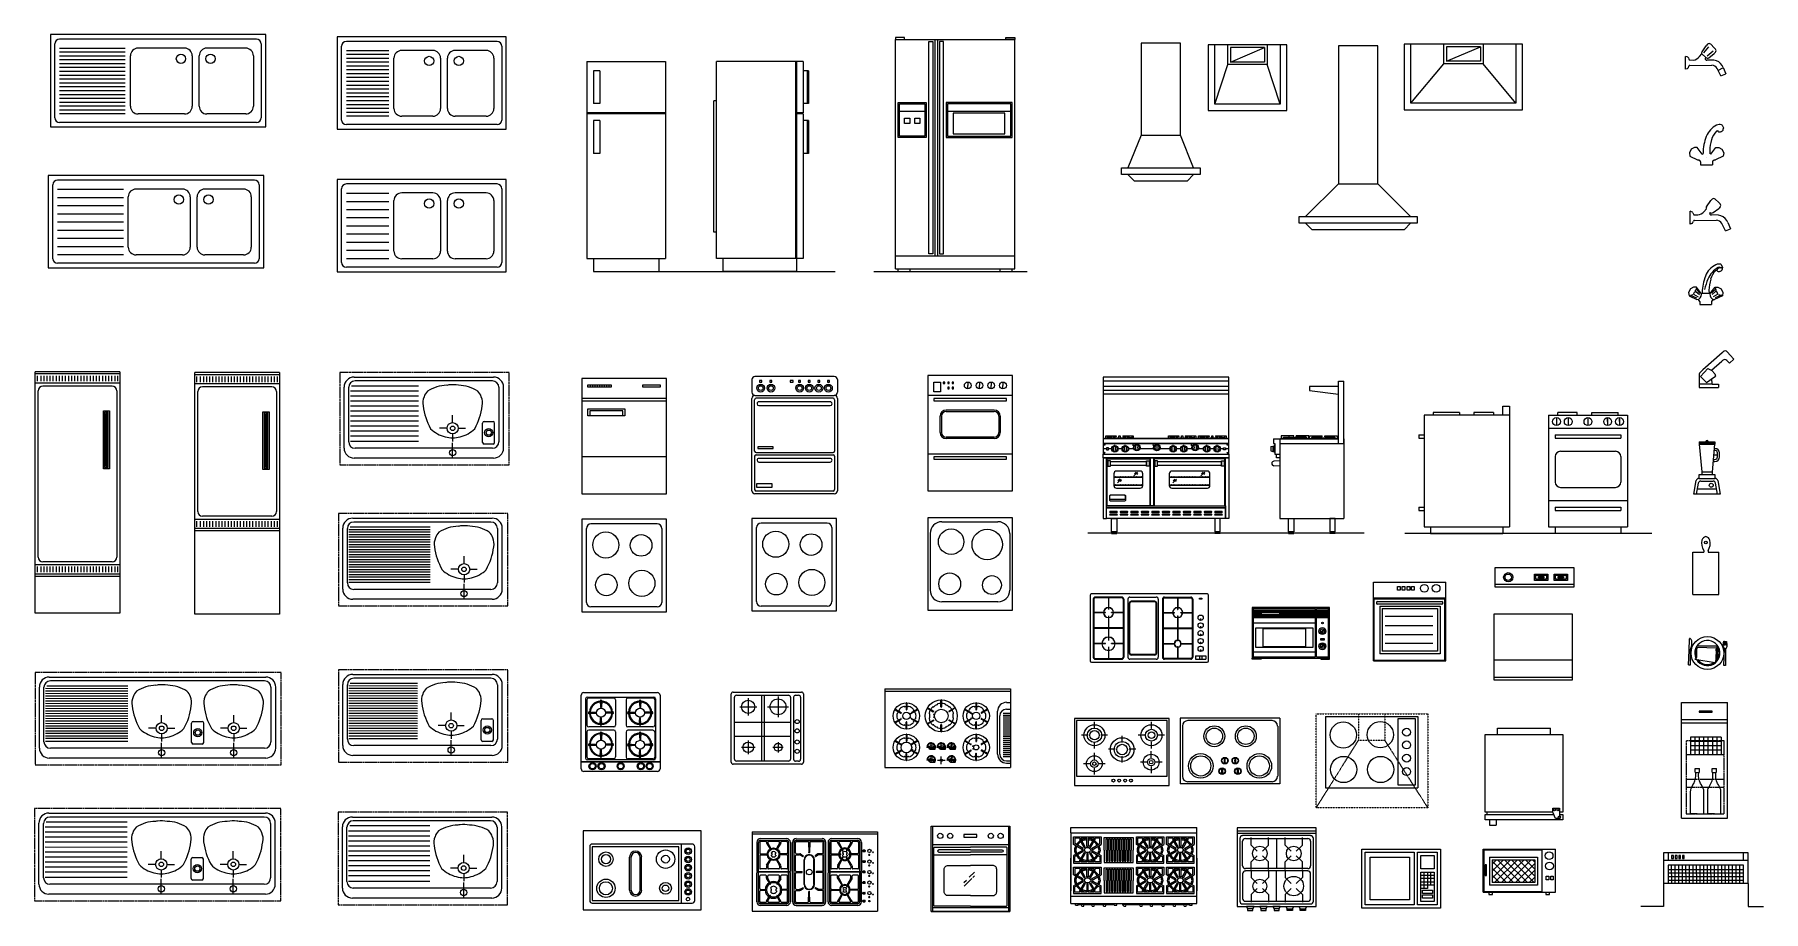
# Model space of a CAD drawing. Header units: millimetres. Extents: x 88 to 1405, y 80 to 747.
import ezdxf

# ---------------------------------------------------------------- set-up
doc = ezdxf.new("R2010")
doc.units = ezdxf.units.MM
for name, pattern in [('0', [0]), ('AI9-LType1', [0.879429, 0.586286, -0.293143]), ('HIDDEN2', [0.1875, 0.125, -0.0625])]:
    doc.linetypes.add(name, pattern=pattern)

# ---------------------------------------------------------------- blocks, each defined once
blk = doc.blocks.new('1')
at = {"color": 0}
for p, q in [((4436.3, 13818.4), (4436.3, 13808.8)), ((4499.1, 13820.8), (4438.7, 13820.8)), ((4442.2, 13817.8), (4442.2, 13816.5)), ((4443.9, 13817.8), (4442.2, 13817.8)), ((4443.9, 13816.5), (4443.9, 13817.8)), ((4450, 13817.8), (4450, 13816.5)), ((4451.6, 13817.8), (4450, 13817.8)), ((4451.6, 13816.5), (4451.6, 13817.8)), ((4465.6, 13817.8), (4465.6, 13816.5)), ((4467.9, 13817.8), (4465.6, 13817.8)), ((4467.9, 13816.5), (4467.9, 13817.8)), ((4471.9, 13817.8), (4471.9, 13816.5)), ((4473.5, 13817.8), (4471.9, 13817.8)), ((4473.5, 13816.5), (4473.5, 13817.8)), ((4479.3, 13817.8), (4479.3, 13816.5)), ((4480.9, 13817.8), (4479.3, 13817.8)), ((4480.9, 13816.5), (4480.9, 13817.8)), ((4486.6, 13817.8), (4486.6, 13816.5)), ((4488.2, 13817.8), (4486.6, 13817.8)), ((4488.2, 13816.5), (4488.2, 13817.8)), ((4493.9, 13817.8), (4493.9, 13816.5)), ((4495.5, 13817.8), (4493.9, 13817.8)), ((4495.5, 13816.5), (4495.5, 13817.8)), ((4501.5, 13818.4), (4501.5, 13808.8)), ((4438.7, 13806.4), (4499.1, 13806.4)), ((4498.2, 13804.3), (4439.6, 13804.3)), ((4442.2, 13816.5), (4443.9, 13816.5)), ((4442.7, 13813.6), (4442.6, 13814.8)), ((4442.7, 13814.6), (4443.3, 13814.6)), ((4442.7, 13814.3), (4443.4, 13814.3)), ((4443.3, 13813.6), (4443.5, 13814.8)), ((4450, 13816.5), (4451.6, 13816.5)), ((4450.5, 13813.6), (4450.4, 13814.8)), ((4450.5, 13814.6), (4451.1, 13814.6)), ((4450.5, 13814.3), (4451.1, 13814.3)), ((4451.1, 13813.6), (4451.2, 13814.8)), ((4465.6, 13816.5), (4467.9, 13816.5)), ((4471.9, 13816.5), (4473.5, 13816.5)), ((4472.4, 13813.6), (4472.3, 13814.8)), ((4472.4, 13814.6), (4473, 13814.6)), ((4472.4, 13814.3), (4473.1, 13814.3)), ((4473, 13813.6), (4473.1, 13814.8)), ((4479.3, 13816.5), (4480.9, 13816.5)), ((4479.7, 13813.6), (4479.6, 13814.8)), ((4479.7, 13814.6), (4480.4, 13814.6)), ((4479.7, 13814.3), (4480.4, 13814.3)), ((4480.3, 13813.6), (4480.5, 13814.8)), ((4486.6, 13816.5), (4488.2, 13816.5)), ((4487, 13813.6), (4486.9, 13814.8)), ((4487, 13814.6), (4487.7, 13814.6)), ((4487, 13814.3), (4487.7, 13814.3)), ((4487.6, 13813.6), (4487.8, 13814.8)), ((4493.9, 13816.5), (4495.5, 13816.5)), ((4494.3, 13813.6), (4494.2, 13814.8)), ((4494.3, 13814.3), (4495, 13814.3)), ((4494.4, 13814.6), (4495, 13814.6)), ((4495, 13813.6), (4495.1, 13814.8)), ((4436.3, 13733.7), (4436.3, 13804.1)), ((4438.5, 13763.9), (4438.5, 13803.1)), ((4496.1, 13801.5), (4441.7, 13801.5)), ((4441.7, 13798.6), (4496.1, 13798.6)), ((4499.4, 13803.1), (4499.4, 13763.9)), ((4501.5, 13804.1), (4501.5, 13733.7)), ((4441, 13767.1), (4441, 13766)), ((4452.6, 13767.1), (4441, 13767.1)), ((4441, 13766), (4452.6, 13766)), ((4452.6, 13766), (4452.6, 13767.1)), ((4438.5, 13760.1), (4438.5, 13734.7)), ((4439.6, 13762.8), (4498.2, 13762.8)), ((4439.6, 13761.2), (4498.2, 13761.2)), ((4496.1, 13758.4), (4441.7, 13758.4)), ((4441.7, 13755.5), (4496.1, 13755.5)), ((4499.4, 13760.1), (4499.4, 13734.7)), ((4440, 13739), (4440, 13736.4)), ((4451.8, 13739), (4440, 13739)), ((4451.8, 13736.4), (4451.8, 13739)), ((4499.1, 13731.4), (4438.7, 13731.4)), ((4498.2, 13733.5), (4439.6, 13733.5)), ((4440, 13736.4), (4451.8, 13736.4))]:
    blk.add_line(p, q, dxfattribs=at)
for centre, radius in [((4443.1, 13811.9), 2.97), ((4443.1, 13811.9), 1.79), ((4450.9, 13811.9), 2.97), ((4450.9, 13811.9), 1.79), ((4472.8, 13811.9), 2.97), ((4472.8, 13811.9), 1.79), ((4480.1, 13811.9), 2.97), ((4480.1, 13811.9), 1.79), ((4487.4, 13811.9), 2.97), ((4487.4, 13811.9), 1.79), ((4494.7, 13811.9), 2.97), ((4494.7, 13811.9), 1.79)]:
    blk.add_circle(centre, radius, dxfattribs=at)
for points in [[(4438.7, 13820.8), (4437.4, 13820.8), (4436.3, 13819.7), (4436.3, 13818.4)], [(4501.5, 13818.4), (4501.5, 13819.7), (4500.4, 13820.8), (4499.1, 13820.8)], [(4436.3, 13808.8), (4436.3, 13807.5), (4437.4, 13806.4), (4438.7, 13806.4)], [(4438.7, 13806.4), (4437.4, 13806.4), (4436.3, 13805.4), (4436.3, 13804.1)], [(4439.6, 13804.3), (4439, 13804.3), (4438.5, 13803.8), (4438.5, 13803.1)], [(4499.4, 13803.1), (4499.4, 13803.8), (4498.9, 13804.3), (4498.2, 13804.3)], [(4499.1, 13806.4), (4500.4, 13806.4), (4501.5, 13807.5), (4501.5, 13808.8)], [(4501.5, 13804.1), (4501.5, 13805.4), (4500.4, 13806.4), (4499.1, 13806.4)], [(4438.5, 13763.9), (4438.5, 13763.3), (4439, 13762.8), (4439.6, 13762.8)], [(4439.6, 13761.2), (4439, 13761.2), (4438.5, 13760.7), (4438.5, 13760.1)], [(4498.2, 13762.8), (4498.9, 13762.8), (4499.4, 13763.3), (4499.4, 13763.9)], [(4499.4, 13760.1), (4499.4, 13760.7), (4498.9, 13761.2), (4498.2, 13761.2)], [(4436.3, 13733.7), (4436.3, 13732.5), (4437.4, 13731.4), (4438.7, 13731.4)], [(4438.5, 13734.7), (4438.5, 13734), (4439, 13733.5), (4439.6, 13733.5)], [(4498.2, 13733.5), (4498.9, 13733.5), (4499.4, 13734), (4499.4, 13734.7)], [(4499.1, 13731.4), (4500.4, 13731.4), (4501.5, 13732.5), (4501.5, 13733.7)]]:
    blk.add_open_spline(points, degree=3, dxfattribs=at)
for points in [[(4441.7, 13801.5), (4440.9, 13801.5), (4440.3, 13800.8), (4440.3, 13800), (4440.3, 13799.2), (4440.9, 13798.6), (4441.7, 13798.6)], [(4496.1, 13798.6), (4496.9, 13798.6), (4497.5, 13799.2), (4497.5, 13800), (4497.5, 13800.8), (4496.9, 13801.5), (4496.1, 13801.5)], [(4441.7, 13758.4), (4440.9, 13758.4), (4440.3, 13757.7), (4440.3, 13756.9), (4440.3, 13756.2), (4440.9, 13755.5), (4441.7, 13755.5)], [(4496.1, 13755.5), (4496.9, 13755.5), (4497.5, 13756.2), (4497.5, 13756.9), (4497.5, 13757.7), (4496.9, 13758.4), (4496.1, 13758.4)]]:
    blk.add_open_spline(points, degree=3, knots=[0, 0, 0, 0, 1, 1, 1, 2, 2, 2, 2], dxfattribs=at)
blk = doc.blocks.new('2')
at = {"color": 0}
for p, q in [((4436.3, 13718.4), (4436.3, 13648)), ((4500.8, 13718.4), (4436.3, 13718.4)), ((4493.8, 13714.8), (4443.4, 13714.8)), ((4500.8, 13648), (4500.8, 13718.4)), ((4439.9, 13655), (4439.9, 13711.3)), ((4497.3, 13711.3), (4497.3, 13655)), ((4436.3, 13648), (4500.8, 13648)), ((4493.8, 13651.5), (4443.4, 13651.5))]:
    blk.add_line(p, q, dxfattribs=at)
for centre, radius in [((4454.6, 13698.7), 9.95), ((4481.5, 13698.4), 8.23), ((4455, 13668.3), 8.23), ((4482.1, 13669.6), 9.94)]:
    blk.add_circle(centre, radius, dxfattribs=at)
for points in [[(4443.4, 13714.8), (4441.4, 13714.8), (4439.9, 13713.3), (4439.9, 13711.3)], [(4497.3, 13711.3), (4497.3, 13713.3), (4495.8, 13714.8), (4493.8, 13714.8)], [(4439.9, 13655), (4439.9, 13653.1), (4441.4, 13651.5), (4443.4, 13651.5)], [(4493.8, 13651.5), (4495.8, 13651.5), (4497.3, 13653.1), (4497.3, 13655)]]:
    blk.add_open_spline(points, degree=3, dxfattribs=at)
blk = doc.blocks.new('3')
at = {"color": 0}
for p, q in [((4306.8, 13825), (4306.8, 13737.1)), ((4371.3, 13825), (4306.8, 13825)), ((4311.5, 13818.2), (4311.5, 13820)), ((4311.5, 13820), (4313.2, 13820)), ((4313.2, 13818.2), (4311.5, 13818.2)), ((4313.2, 13820), (4315, 13820)), ((4313.2, 13820), (4313.2, 13818.2)), ((4315, 13818.2), (4313.2, 13818.2)), ((4315, 13820), (4316.8, 13820)), ((4315, 13820), (4315, 13818.2)), ((4316.8, 13818.2), (4315, 13818.2)), ((4316.8, 13820), (4318.5, 13820)), ((4316.8, 13820), (4316.8, 13818.2)), ((4318.5, 13818.2), (4316.8, 13818.2)), ((4318.5, 13820), (4320.3, 13820)), ((4318.5, 13820), (4318.5, 13818.2)), ((4320.3, 13818.2), (4318.5, 13818.2)), ((4320.3, 13820), (4322, 13820)), ((4320.3, 13820), (4320.3, 13818.2)), ((4322, 13818.2), (4320.3, 13818.2)), ((4322, 13820), (4323.8, 13820)), ((4322, 13820), (4322, 13818.2)), ((4323.8, 13818.2), (4322, 13818.2)), ((4323.8, 13820), (4325.6, 13820)), ((4323.8, 13820), (4323.8, 13818.2)), ((4325.6, 13818.2), (4323.8, 13818.2)), ((4325.6, 13820), (4327.3, 13820)), ((4325.6, 13820), (4325.6, 13818.2)), ((4327.3, 13818.2), (4325.6, 13818.2)), ((4327.3, 13820), (4329.1, 13820)), ((4327.3, 13820), (4327.3, 13818.2)), ((4329.1, 13818.2), (4327.3, 13818.2)), ((4329.1, 13820), (4329.1, 13818.2)), ((4353.3, 13818.2), (4353.3, 13820)), ((4353.3, 13820), (4366.6, 13820)), ((4366.6, 13818.2), (4353.3, 13818.2)), ((4366.6, 13820), (4366.6, 13818.2)), ((4371.3, 13737.1), (4371.3, 13825)), ((4371.3, 13809.8), (4306.8, 13809.8)), ((4371.3, 13807.6), (4306.8, 13807.6)), ((4311.5, 13796.5), (4311.5, 13801.8)), ((4311.5, 13801.8), (4339.5, 13801.8)), ((4339.5, 13796.5), (4311.5, 13796.5)), ((4312.9, 13800.4), (4312.9, 13796.5)), ((4338.1, 13800.4), (4312.9, 13800.4)), ((4338.1, 13796.5), (4338.1, 13800.4)), ((4339.5, 13801.8), (4339.5, 13796.5)), ((4371.3, 13765.2), (4306.8, 13765.2)), ((4306.8, 13737.1), (4371.3, 13737.1))]:
    blk.add_line(p, q, dxfattribs=at)
blk = doc.blocks.new('4')
at = {"color": 0}
for p, q in [((4306.8, 13717.7), (4306.8, 13647.3)), ((4371.3, 13717.7), (4306.8, 13717.7)), ((4364.2, 13714.2), (4313.8, 13714.2)), ((4371.3, 13647.3), (4371.3, 13717.7)), ((4310.3, 13654.4), (4310.3, 13710.7)), ((4367.8, 13710.7), (4367.8, 13654.4)), ((4306.8, 13647.3), (4371.3, 13647.3)), ((4364.2, 13650.9), (4313.8, 13650.9))]:
    blk.add_line(p, q, dxfattribs=at)
for centre, radius in [((4325.1, 13698.1), 9.95), ((4352, 13697.8), 8.23), ((4325.5, 13667.7), 8.23), ((4352.6, 13668.9), 9.94)]:
    blk.add_circle(centre, radius, dxfattribs=at)
for points in [[(4313.8, 13714.2), (4311.9, 13714.2), (4310.3, 13712.6), (4310.3, 13710.7)], [(4367.8, 13710.7), (4367.8, 13712.6), (4366.2, 13714.2), (4364.2, 13714.2)], [(4310.3, 13654.4), (4310.3, 13652.4), (4311.9, 13650.9), (4313.8, 13650.9)], [(4364.2, 13650.9), (4366.2, 13650.9), (4367.8, 13652.4), (4367.8, 13654.4)]]:
    blk.add_open_spline(points, degree=3, dxfattribs=at)
blk = doc.blocks.new('5')
at = {"color": 0}
for p, q in [((4570.5, 13818.7), (4570.5, 13730.8)), ((4634.9, 13818.7), (4570.5, 13818.7)), ((4634.9, 13730.8), (4634.9, 13818.7)), ((4575.1, 13806.3), (4575.1, 13813.7)), ((4575.1, 13813.7), (4580, 13813.7)), ((4580, 13806.3), (4575.1, 13806.3)), ((4580, 13813.7), (4580, 13806.3)), ((4582.2, 13813.7), (4582.2, 13812.5)), ((4583.3, 13813.7), (4582.2, 13813.7)), ((4582.2, 13812.5), (4583.3, 13812.5)), ((4583.3, 13812.5), (4583.3, 13813.7)), ((4585.6, 13813.7), (4585.6, 13812.5)), ((4586.7, 13813.7), (4585.6, 13813.7)), ((4585.6, 13812.5), (4586.7, 13812.5)), ((4585.6, 13809.7), (4585.6, 13808.5)), ((4586.7, 13809.7), (4585.6, 13809.7)), ((4585.6, 13808.5), (4586.7, 13808.5)), ((4586.7, 13812.5), (4586.7, 13813.7)), ((4586.7, 13808.5), (4586.7, 13809.7)), ((4588.9, 13813.7), (4588.9, 13812.5)), ((4590, 13813.7), (4588.9, 13813.7)), ((4588.9, 13812.5), (4590, 13812.5)), ((4588.9, 13809.7), (4588.9, 13808.5)), ((4590, 13809.7), (4588.9, 13809.7)), ((4588.9, 13808.5), (4590, 13808.5)), ((4590, 13812.5), (4590, 13813.7)), ((4590, 13808.5), (4590, 13809.7)), ((4600.9, 13813.7), (4600.9, 13811.1)), ((4600.9, 13808.5), (4600.9, 13811.1)), ((4609.8, 13813.7), (4609.8, 13811.1)), ((4609.8, 13808.5), (4609.8, 13811.1)), ((4618.7, 13813.7), (4618.7, 13811.1)), ((4618.7, 13808.5), (4618.7, 13811.1)), ((4627.7, 13813.7), (4627.7, 13811.1)), ((4627.7, 13808.5), (4627.7, 13811.1)), ((4634.9, 13803.4), (4570.5, 13803.4)), ((4575.1, 13801.3), (4575.1, 13799.5)), ((4630.3, 13801.3), (4575.1, 13801.3)), ((4575.1, 13799.5), (4630.3, 13799.5)), ((4584.4, 13791.3), (4588.3, 13791.3)), ((4620.9, 13792.4), (4584.5, 13792.4)), ((4588.3, 13791.3), (4621, 13791.3)), ((4630.3, 13799.5), (4630.3, 13801.3)), ((4579.8, 13775.3), (4579.8, 13787.7)), ((4580.9, 13787.8), (4580.9, 13775.2)), ((4624.5, 13787.8), (4624.5, 13775.2)), ((4625.6, 13787.7), (4625.6, 13775.3)), ((4621, 13771.7), (4584.4, 13771.7)), ((4620.9, 13770.6), (4584.5, 13770.6)), ((4634.9, 13758.9), (4570.5, 13758.9)), ((4575.1, 13756.8), (4575.1, 13754.9)), ((4630.3, 13756.8), (4575.1, 13756.8)), ((4575.1, 13754.9), (4630.3, 13754.9)), ((4630.3, 13754.9), (4630.3, 13756.8)), ((4570.5, 13730.8), (4634.9, 13730.8))]:
    blk.add_line(p, q, dxfattribs=at)
for centre in [(4600.9, 13811.1), (4609.8, 13811.1), (4618.7, 13811.1), (4627.7, 13811.1)]:
    blk.add_circle(centre, 2.61, dxfattribs=at)
for points in [[(4584.5, 13792.4), (4581.9, 13792.4), (4579.8, 13790.3), (4579.8, 13787.7)], [(4625.6, 13787.7), (4625.6, 13790.3), (4623.5, 13792.4), (4620.9, 13792.4)], [(4624.5, 13787.8), (4624.5, 13789.8), (4622.9, 13791.3), (4621, 13791.3)], [(4579.8, 13775.3), (4579.8, 13772.7), (4581.9, 13770.6), (4584.5, 13770.6)], [(4580.9, 13775.2), (4580.9, 13773.3), (4582.5, 13771.7), (4584.4, 13771.7)], [(4620.9, 13770.6), (4623.5, 13770.6), (4625.6, 13772.7), (4625.6, 13775.3)], [(4621, 13771.7), (4622.9, 13771.7), (4624.5, 13773.3), (4624.5, 13775.2)]]:
    blk.add_open_spline(points, degree=3, dxfattribs=at)
blk.add_open_spline([(4584.4, 13791.3), (4582.5, 13791.3), (4580.9, 13789.8), (4580.9, 13787.8), (4580.9, 13787.8), (4580.9, 13787.8), (4580.9, 13787.8)], degree=3, knots=[0, 0, 0, 0, 1, 1, 1, 2, 2, 2, 2], dxfattribs=at)
blk = doc.blocks.new('6')
at = {"color": 0}
for p, q in [((4570.5, 13718.8), (4570.5, 13648.4)), ((4634.9, 13718.8), (4570.5, 13718.8)), ((4581.1, 13715.8), (4623.9, 13715.8)), ((4634.9, 13648.4), (4634.9, 13718.8)), ((4572.2, 13706.8), (4572.2, 13663.7)), ((4632.8, 13706.8), (4632.8, 13663.7)), ((4570.5, 13648.4), (4634.9, 13648.4)), ((4623.9, 13654.8), (4581.1, 13654.8))]:
    blk.add_line(p, q, dxfattribs=at)
for centre, radius in [((4588.2, 13700.6), 9.71), ((4615.7, 13698.5), 11.6), ((4587.1, 13668.5), 8.3), ((4619.3, 13667.6), 7.15)]:
    blk.add_circle(centre, radius, dxfattribs=at)
for points in [[(4581.1, 13715.8), (4576.2, 13715.8), (4572.2, 13711.8), (4572.2, 13706.8)], [(4632.8, 13706.8), (4632.8, 13711.8), (4628.8, 13715.8), (4623.9, 13715.8)], [(4572.2, 13663.7), (4572.2, 13658.8), (4576.2, 13654.8), (4581.1, 13654.8)], [(4623.9, 13654.8), (4628.8, 13654.8), (4632.8, 13658.8), (4632.8, 13663.7)]]:
    blk.add_open_spline(points, degree=3, dxfattribs=at)
blk = doc.blocks.new('7')
at = {"color": 0}
for p, q in [((4545.8, 14047.7), (4636.7, 14047.7)), ((4545.8, 13873), (4545.8, 14047.7)), ((4575.8, 14047.7), (4575.8, 13883)), ((4577.8, 14047.7), (4577.8, 13883)), ((4636.7, 13873), (4636.7, 14047.7)), ((4548.8, 13998.7), (4568.2, 13998.7)), ((4548.8, 13974), (4548.8, 13998.7)), ((4548.8, 13993.2), (4568.2, 13993.2)), ((4568.2, 13998.7), (4568.2, 13974)), ((4585.4, 13993.2), (4633.7, 13993.2)), ((4568.2, 13974), (4548.8, 13974)), ((4529.3, 13871), (4646.2, 13871)), ((4545.8, 13883), (4636.7, 13883)), ((4545.8, 13873), (4636.7, 13873)), ((4547.8, 13871), (4547.8, 13873)), ((4547.8, 13871), (4556.9, 13871)), ((4556.9, 13871), (4556.9, 13873)), ((4625.6, 13871), (4625.6, 13873)), ((4625.6, 13871), (4634.7, 13871)), ((4634.7, 13871), (4634.7, 13873))]:
    blk.add_line(p, q, dxfattribs=at)
for points in [[(4545.8, 14047.7), (4552.7, 14047.7), (4552.7, 14049.2), (4545.8, 14049.2)], [(4571.2, 14046.3), (4574.3, 14046.3), (4574.3, 13884.5), (4571.2, 13884.5)], [(4582.4, 14046.3), (4579.4, 14046.3), (4579.4, 13884.5), (4582.4, 13884.5)], [(4636.7, 14047.7), (4629.8, 14047.7), (4629.8, 14049.2), (4636.7, 14049.2)], [(4547.8, 13973), (4547.8, 13999.7), (4569.2, 13999.7), (4569.2, 13973)], [(4634.7, 13999.7), (4584.4, 13999.7), (4584.4, 13973), (4634.7, 13973)], [(4633.7, 13998.7), (4585.4, 13998.7), (4585.4, 13974), (4633.7, 13974)], [(4629.2, 13991.6), (4589.8, 13991.6), (4589.8, 13975.8), (4629.2, 13975.8)], [(4552.7, 13987.8), (4556.6, 13987.8), (4556.6, 13983.8), (4552.7, 13983.8)], [(4560.5, 13987.8), (4564.3, 13987.8), (4564.3, 13983.8), (4560.5, 13983.8)]]:
    blk.add_lwpolyline(points, close=True, dxfattribs=at)
blk = doc.blocks.new('8')
at = {"color": 0}
for p, q in [((4409.5, 13881), (4409.5, 14031)), ((4469.5, 14031), (4409.5, 14031)), ((4469.5, 14031), (4469.5, 13881)), ((4470.5, 14031), (4469.5, 14031)), ((4470.5, 14031), (4470.5, 13992)), ((4470.5, 14031), (4470.5, 13992)), ((4475.5, 14031), (4470.5, 14031)), ((4475.5, 14031), (4475.5, 13992)), ((4479.5, 14024), (4475.5, 14024)), ((4478.5, 14024), (4478.5, 13999)), ((4479.5, 14024), (4479.5, 13999)), ((4407.5, 13901), (4407.5, 14001)), ((4409.5, 14001), (4407.5, 14001)), ((4475.5, 13992), (4470.5, 13992)), ((4470.5, 13991), (4470.5, 13871)), ((4470.5, 13991), (4470.5, 13881)), ((4475.5, 13991), (4470.5, 13991)), ((4474.5, 13992), (4474.5, 13991)), ((4479.5, 13999), (4475.5, 13999)), ((4475.5, 13991), (4475.5, 13881)), ((4479.5, 13986), (4475.5, 13986)), ((4478.5, 13986), (4478.5, 13961)), ((4479.5, 13986), (4479.5, 13961)), ((4479.5, 13961), (4475.5, 13961)), ((4409.5, 13901), (4407.5, 13901)), ((4469.5, 13881), (4409.5, 13881)), ((4414.5, 13871), (4414.5, 13881)), ((4470.5, 13871), (4414.5, 13871)), ((4470.5, 13881), (4469.5, 13881)), ((4475.5, 13881), (4470.5, 13881))]:
    blk.add_line(p, q, dxfattribs=at)
blk = doc.blocks.new('9')
at = {"color": 0}
for p, q in [((4310.6, 14031), (4370.6, 14031)), ((4310.6, 14031), (4310.6, 13881)), ((4370.6, 14031), (4370.6, 13881)), ((4315.6, 14024), (4315.6, 13999)), ((4320.6, 14024), (4315.6, 14024)), ((4320.6, 14024), (4320.6, 13999)), ((4370.6, 13992), (4310.6, 13992)), ((4370.6, 13991), (4310.6, 13991)), ((4320.6, 13999), (4315.6, 13999)), ((4315.6, 13986), (4315.6, 13961)), ((4320.6, 13986), (4315.6, 13986)), ((4320.6, 13986), (4320.6, 13961)), ((4320.6, 13961), (4315.6, 13961)), ((4310.6, 13881), (4370.6, 13881)), ((4315.6, 13881), (4315.6, 13871)), ((4315.6, 13871), (4365.6, 13871)), ((4365.6, 13881), (4365.6, 13871))]:
    blk.add_line(p, q, dxfattribs=at)
blk = doc.blocks.new('10')
at = {"color": 0}
for p, q in [((3826.3, 14051.5), (3826.3, 13981.1)), ((3990.4, 14051.5), (3826.3, 14051.5)), ((3829.8, 13988.1), (3829.8, 14044.4)), ((3983.4, 14047.9), (3833.3, 14047.9)), ((3986.9, 14044.4), (3986.9, 13988.1)), ((3990.4, 13981.1), (3990.4, 14051.5)), ((3883.4, 14041), (3833.3, 14041)), ((3883.4, 14038), (3833.3, 14038)), ((3883.4, 14035.1), (3833.3, 14035.1)), ((3883.4, 14032.2), (3833.3, 14032.2)), ((3883.4, 14029.2), (3833.3, 14029.2)), ((3887.3, 13996.9), (3887.3, 14035.3)), ((3928.6, 14041.2), (3893.1, 14041.2)), ((3934.4, 14035.3), (3934.4, 13996.9)), ((3939.7, 13996.9), (3939.7, 14035.3)), ((3975.1, 14041.2), (3945.5, 14041.2)), ((3981, 14035.3), (3981, 13996.9)), ((3883.4, 14026.3), (3833.3, 14026.3)), ((3883.4, 14023.4), (3833.3, 14023.4)), ((3883.4, 14020.4), (3833.3, 14020.4)), ((3883.4, 14017.5), (3833.3, 14017.5)), ((3883.4, 14014.5), (3833.3, 14014.5)), ((3883.4, 14011.6), (3833.3, 14011.6)), ((3883.4, 14008.7), (3833.3, 14008.7)), ((3883.4, 14005.7), (3833.3, 14005.7)), ((3883.4, 14002.8), (3833.3, 14002.8)), ((3883.4, 13999.8), (3833.3, 13999.8)), ((3883.4, 13996.9), (3833.3, 13996.9)), ((3883.4, 13994), (3833.3, 13994)), ((3883.4, 13991), (3833.3, 13991)), ((3928.6, 13991), (3893.1, 13991)), ((3975.1, 13991), (3945.5, 13991)), ((3826.3, 13981.1), (3990.4, 13981.1)), ((3983.4, 13984.6), (3833.3, 13984.6))]:
    blk.add_line(p, q, dxfattribs=at)
for centre in [(3925.8, 14033.1), (3948.3, 14033.1)]:
    blk.add_circle(centre, 3.53, dxfattribs=at)
for points in [[(3833.3, 14047.9), (3831.4, 14047.9), (3829.8, 14046.4), (3829.8, 14044.4)], [(3986.9, 14044.4), (3986.9, 14046.4), (3985.3, 14047.9), (3983.4, 14047.9)], [(3893.1, 14041.2), (3889.9, 14041.2), (3887.3, 14038.5), (3887.3, 14035.3)], [(3934.4, 14035.3), (3934.4, 14038.5), (3931.8, 14041.2), (3928.6, 14041.2)], [(3945.5, 14041.2), (3942.3, 14041.2), (3939.7, 14038.5), (3939.7, 14035.3)], [(3981, 14035.3), (3981, 14038.5), (3978.3, 14041.2), (3975.1, 14041.2)], [(3887.3, 13996.9), (3887.3, 13993.7), (3889.9, 13991), (3893.1, 13991)], [(3928.6, 13991), (3931.8, 13991), (3934.4, 13993.7), (3934.4, 13996.9)], [(3939.7, 13996.9), (3939.7, 13993.7), (3942.3, 13991), (3945.5, 13991)], [(3975.1, 13991), (3978.3, 13991), (3981, 13993.7), (3981, 13996.9)], [(3829.8, 13988.1), (3829.8, 13986.2), (3831.4, 13984.6), (3833.3, 13984.6)], [(3983.4, 13984.6), (3985.3, 13984.6), (3986.9, 13986.2), (3986.9, 13988.1)]]:
    blk.add_open_spline(points, degree=3, dxfattribs=at)
blk = doc.blocks.new('11')
at = {"color": 0}
for p, q in [((4068.4, 14049.7), (4068.4, 13979.4)), ((4197.4, 14049.7), (4068.4, 14049.7)), ((4071.9, 13986.4), (4071.9, 14042.7)), ((4190.4, 14046.2), (4075.5, 14046.2)), ((4193.9, 14042.7), (4193.9, 13986.4)), ((4197.4, 13979.4), (4197.4, 14049.7)), ((4108, 14039.2), (4075.5, 14039.2)), ((4108, 14036.3), (4075.5, 14036.3)), ((4108, 14033.4), (4075.5, 14033.4)), ((4108, 14030.4), (4075.5, 14030.4)), ((4111.8, 13995.2), (4111.8, 14033.6)), ((4141.4, 14039.4), (4117.7, 14039.4)), ((4147.3, 14033.6), (4147.3, 13995.2)), ((4152.5, 13995.2), (4152.5, 14033.6)), ((4182.1, 14039.4), (4158.4, 14039.4)), ((4187.9, 14033.6), (4187.9, 13995.2)), ((4108, 14027.5), (4075.5, 14027.5)), ((4108, 14024.6), (4075.5, 14024.6)), ((4108, 14021.6), (4075.5, 14021.6)), ((4108, 14018.7), (4075.5, 14018.7)), ((4108, 14015.7), (4075.5, 14015.7)), ((4108, 14012.8), (4075.5, 14012.8)), ((4108, 14009.9), (4075.5, 14009.9)), ((4108, 14006.9), (4075.5, 14006.9)), ((4108, 14004), (4075.5, 14004)), ((4108, 14001), (4075.5, 14001)), ((4108, 13998.1), (4075.5, 13998.1)), ((4108, 13995.2), (4075.5, 13995.2)), ((4108, 13992.2), (4075.5, 13992.2)), ((4108, 13989.3), (4075.5, 13989.3)), ((4141.4, 13989.3), (4117.7, 13989.3)), ((4182.1, 13989.3), (4158.4, 13989.3)), ((4068.4, 13979.4), (4197.4, 13979.4)), ((4190.4, 13982.9), (4075.5, 13982.9))]:
    blk.add_line(p, q, dxfattribs=at)
for centre in [(4138.6, 14031.4), (4161.2, 14031.4)]:
    blk.add_circle(centre, 3.53, dxfattribs=at)
for points in [[(4075.5, 14046.2), (4073.5, 14046.2), (4071.9, 14044.6), (4071.9, 14042.7)], [(4193.9, 14042.7), (4193.9, 14044.6), (4192.3, 14046.2), (4190.4, 14046.2)], [(4117.7, 14039.4), (4114.5, 14039.4), (4111.8, 14036.8), (4111.8, 14033.6)], [(4147.3, 14033.6), (4147.3, 14036.8), (4144.6, 14039.4), (4141.4, 14039.4)], [(4158.4, 14039.4), (4155.1, 14039.4), (4152.5, 14036.8), (4152.5, 14033.6)], [(4187.9, 14033.6), (4187.9, 14036.8), (4185.3, 14039.4), (4182.1, 14039.4)], [(4111.8, 13995.2), (4111.8, 13991.9), (4114.5, 13989.3), (4117.7, 13989.3)], [(4141.4, 13989.3), (4144.6, 13989.3), (4147.3, 13991.9), (4147.3, 13995.2)], [(4152.5, 13995.2), (4152.5, 13991.9), (4155.1, 13989.3), (4158.4, 13989.3)], [(4182.1, 13989.3), (4185.3, 13989.3), (4187.9, 13991.9), (4187.9, 13995.2)], [(4071.9, 13986.4), (4071.9, 13984.5), (4073.5, 13982.9), (4075.5, 13982.9)], [(4190.4, 13982.9), (4192.3, 13982.9), (4193.9, 13984.5), (4193.9, 13986.4)]]:
    blk.add_open_spline(points, degree=3, dxfattribs=at)
blk = doc.blocks.new('12')
at = {"color": 0}
for p, q in [((3824.7, 13944.1), (3824.7, 13873.8)), ((3988.9, 13944.1), (3824.7, 13944.1)), ((3828.2, 13880.8), (3828.2, 13937.1)), ((3981.8, 13940.6), (3831.8, 13940.6)), ((3985.4, 13937.1), (3985.4, 13880.8)), ((3988.9, 13873.8), (3988.9, 13944.1)), ((3881.9, 13933.4), (3831.8, 13933.4)), ((3881.9, 13927.2), (3831.8, 13927.2)), ((3885.7, 13889.6), (3885.7, 13928)), ((3927, 13933.8), (3891.6, 13933.8)), ((3932.9, 13928), (3932.9, 13889.6)), ((3938.1, 13889.6), (3938.1, 13928)), ((3973.5, 13933.8), (3944, 13933.8)), ((3979.4, 13928), (3979.4, 13889.6)), ((3881.9, 13921), (3831.8, 13921)), ((3881.9, 13914.8), (3831.8, 13914.8)), ((3881.9, 13908.5), (3831.8, 13908.5)), ((3881.9, 13902.3), (3831.8, 13902.3)), ((3881.9, 13896.1), (3831.8, 13896.1)), ((3881.9, 13889.9), (3831.8, 13889.9)), ((3881.9, 13883.7), (3831.8, 13883.7)), ((3927, 13883.7), (3891.6, 13883.7)), ((3973.5, 13883.7), (3944, 13883.7)), ((3824.7, 13873.8), (3988.9, 13873.8)), ((3981.8, 13877.3), (3831.8, 13877.3))]:
    blk.add_line(p, q, dxfattribs=at)
for centre in [(3924.2, 13925.8), (3946.8, 13925.8)]:
    blk.add_circle(centre, 3.53, dxfattribs=at)
for points in [[(3831.8, 13940.6), (3829.8, 13940.6), (3828.2, 13939.1), (3828.2, 13937.1)], [(3985.4, 13937.1), (3985.4, 13939.1), (3983.8, 13940.6), (3981.8, 13940.6)], [(3891.6, 13933.8), (3888.3, 13933.8), (3885.7, 13931.2), (3885.7, 13928)], [(3932.9, 13928), (3932.9, 13931.2), (3930.2, 13933.8), (3927, 13933.8)], [(3944, 13933.8), (3940.7, 13933.8), (3938.1, 13931.2), (3938.1, 13928)], [(3979.4, 13928), (3979.4, 13931.2), (3976.8, 13933.8), (3973.5, 13933.8)], [(3885.7, 13889.6), (3885.7, 13886.3), (3888.3, 13883.7), (3891.6, 13883.7)], [(3927, 13883.7), (3930.2, 13883.7), (3932.9, 13886.3), (3932.9, 13889.6)], [(3938.1, 13889.6), (3938.1, 13886.3), (3940.7, 13883.7), (3944, 13883.7)], [(3973.5, 13883.7), (3976.8, 13883.7), (3979.4, 13886.3), (3979.4, 13889.6)], [(3828.2, 13880.8), (3828.2, 13878.9), (3829.8, 13877.3), (3831.8, 13877.3)], [(3981.8, 13877.3), (3983.8, 13877.3), (3985.4, 13878.9), (3985.4, 13880.8)]]:
    blk.add_open_spline(points, degree=3, dxfattribs=at)
blk = doc.blocks.new('13')
at = {"color": 0}
for p, q in [((4068.4, 13941.2), (4068.4, 13870.8)), ((4197.4, 13941.2), (4068.4, 13941.2)), ((4190.4, 13937.7), (4075.5, 13937.7)), ((4197.4, 13870.8), (4197.4, 13941.2)), ((4071.9, 13877.9), (4071.9, 13934.1)), ((4108, 13930.4), (4075.5, 13930.4)), ((4108, 13924.2), (4075.5, 13924.2)), ((4111.8, 13886.6), (4111.8, 13925)), ((4141.4, 13930.9), (4117.7, 13930.9)), ((4147.3, 13925), (4147.3, 13886.6)), ((4152.5, 13886.6), (4152.5, 13925)), ((4182.1, 13930.9), (4158.4, 13930.9)), ((4187.9, 13925), (4187.9, 13886.6)), ((4193.9, 13934.1), (4193.9, 13877.9)), ((4108, 13918), (4075.5, 13918)), ((4108, 13911.8), (4075.5, 13911.8)), ((4108, 13905.6), (4075.5, 13905.6)), ((4108, 13899.4), (4075.5, 13899.4)), ((4108, 13893.2), (4075.5, 13893.2)), ((4108, 13887), (4075.5, 13887)), ((4068.4, 13870.8), (4197.4, 13870.8)), ((4108, 13880.7), (4075.5, 13880.7)), ((4190.4, 13874.3), (4075.5, 13874.3)), ((4141.4, 13880.7), (4117.7, 13880.7)), ((4182.1, 13880.7), (4158.4, 13880.7))]:
    blk.add_line(p, q, dxfattribs=at)
for centre in [(4138.6, 13922.8), (4161.2, 13922.8)]:
    blk.add_circle(centre, 3.53, dxfattribs=at)
for points in [[(4075.5, 13937.7), (4073.5, 13937.7), (4071.9, 13936.1), (4071.9, 13934.1)], [(4193.9, 13934.1), (4193.9, 13936.1), (4192.3, 13937.7), (4190.4, 13937.7)], [(4117.7, 13930.9), (4114.5, 13930.9), (4111.8, 13928.2), (4111.8, 13925)], [(4147.3, 13925), (4147.3, 13928.2), (4144.6, 13930.9), (4141.4, 13930.9)], [(4158.4, 13930.9), (4155.1, 13930.9), (4152.5, 13928.2), (4152.5, 13925)], [(4187.9, 13925), (4187.9, 13928.2), (4185.3, 13930.9), (4182.1, 13930.9)], [(4111.8, 13886.6), (4111.8, 13883.4), (4114.5, 13880.7), (4117.7, 13880.7)], [(4141.4, 13880.7), (4144.6, 13880.7), (4147.3, 13883.4), (4147.3, 13886.6)], [(4152.5, 13886.6), (4152.5, 13883.4), (4155.1, 13880.7), (4158.4, 13880.7)], [(4182.1, 13880.7), (4185.3, 13880.7), (4187.9, 13883.4), (4187.9, 13886.6)], [(4071.9, 13877.9), (4071.9, 13875.9), (4073.5, 13874.3), (4075.5, 13874.3)], [(4190.4, 13874.3), (4192.3, 13874.3), (4193.9, 13875.9), (4193.9, 13877.9)]]:
    blk.add_open_spline(points, degree=3, dxfattribs=at)
blk = doc.blocks.new('14')
at = {"color": 0}
for p, q in [((3814.7, 13618.6), (3814.7, 13802.6)), ((3879.2, 13802.6), (3814.7, 13802.6)), ((3879.2, 13800.9), (3814.7, 13800.9)), ((3879.2, 13793.9), (3814.7, 13793.9)), ((3816.2, 13799.5), (3816.2, 13795.3)), ((3819, 13799.5), (3819, 13795.3)), ((3873.4, 13791.5), (3820.6, 13791.5)), ((3821.3, 13799.5), (3821.3, 13795.3)), ((3823.7, 13799.5), (3823.7, 13795.3)), ((3826, 13799.5), (3826, 13795.3)), ((3828.3, 13799.5), (3828.3, 13795.3)), ((3830.7, 13799.5), (3830.7, 13795.3)), ((3833, 13799.5), (3833, 13795.3)), ((3835.4, 13799.5), (3835.4, 13795.3)), ((3837.7, 13799.5), (3837.7, 13795.3)), ((3840.1, 13799.5), (3840.1, 13795.3)), ((3842.4, 13799.5), (3842.4, 13795.3)), ((3844.8, 13799.5), (3844.8, 13795.3)), ((3847.1, 13799.5), (3847.1, 13795.3)), ((3849.5, 13799.5), (3849.5, 13795.3)), ((3851.8, 13799.5), (3851.8, 13795.3)), ((3854.1, 13799.5), (3854.1, 13795.3)), ((3856.5, 13799.5), (3856.5, 13795.3)), ((3858.8, 13799.5), (3858.8, 13795.3)), ((3861.2, 13799.5), (3861.2, 13795.3)), ((3863.5, 13799.5), (3863.5, 13795.3)), ((3865.9, 13799.5), (3865.9, 13795.3)), ((3868.2, 13799.5), (3868.2, 13795.3)), ((3870.6, 13799.5), (3870.6, 13795.3)), ((3872.9, 13799.5), (3872.9, 13795.3)), ((3875.3, 13799.5), (3875.3, 13795.3)), ((3877.8, 13795.3), (3877.8, 13799.5)), ((3879.2, 13802.6), (3879.2, 13618.6)), ((3817.1, 13661.4), (3817.1, 13788)), ((3876.9, 13788), (3876.9, 13661.4)), ((3866.7, 13728.7), (3866.7, 13772.7)), ((3866.7, 13772.7), (3871.4, 13772.7)), ((3867.6, 13771.7), (3867.6, 13729.7)), ((3870.4, 13771.7), (3867.6, 13771.7)), ((3868.6, 13770.8), (3868.6, 13730.6)), ((3869.5, 13770.8), (3868.6, 13770.8)), ((3869.5, 13730.6), (3869.5, 13770.8)), ((3870.4, 13729.7), (3870.4, 13771.7)), ((3871.4, 13772.7), (3871.4, 13728.7)), ((3871.4, 13728.7), (3866.7, 13728.7)), ((3867.6, 13729.7), (3870.4, 13729.7)), ((3868.6, 13730.6), (3869.5, 13730.6)), ((3879.2, 13655.5), (3814.7, 13655.5)), ((3879.2, 13648.5), (3814.7, 13648.5)), ((3879.2, 13646.7), (3814.7, 13646.7)), ((3816.2, 13654.1), (3816.2, 13649.9)), ((3819, 13654.1), (3819, 13649.9)), ((3873.4, 13657.8), (3820.6, 13657.8)), ((3821.3, 13654.1), (3821.3, 13649.9)), ((3823.7, 13654.1), (3823.7, 13649.9)), ((3826, 13654.1), (3826, 13649.9)), ((3828.3, 13654.1), (3828.3, 13649.9)), ((3830.7, 13654.1), (3830.7, 13649.9)), ((3833, 13654.1), (3833, 13649.9)), ((3835.4, 13654.1), (3835.4, 13649.9)), ((3837.7, 13654.1), (3837.7, 13649.9)), ((3840.1, 13654.1), (3840.1, 13649.9)), ((3842.4, 13654.1), (3842.4, 13649.9)), ((3844.8, 13654.1), (3844.8, 13649.9)), ((3847.1, 13654.1), (3847.1, 13649.9)), ((3849.5, 13654.1), (3849.5, 13649.9)), ((3851.8, 13654.1), (3851.8, 13649.9)), ((3854.1, 13654.1), (3854.1, 13649.9)), ((3856.5, 13654.1), (3856.5, 13649.9)), ((3858.8, 13654.1), (3858.8, 13649.9)), ((3861.2, 13654.1), (3861.2, 13649.9)), ((3863.5, 13654.1), (3863.5, 13649.9)), ((3865.9, 13654.1), (3865.9, 13649.9)), ((3868.2, 13654.1), (3868.2, 13649.9)), ((3870.6, 13654.1), (3870.6, 13649.9)), ((3872.9, 13654.1), (3872.9, 13649.9)), ((3875.3, 13654.1), (3875.3, 13649.9)), ((3877.8, 13649.9), (3877.8, 13654.1)), ((3879.2, 13618.6), (3814.7, 13618.6))]:
    blk.add_line(p, q, dxfattribs=at)
for points in [[(3820.6, 13791.5), (3818.7, 13791.5), (3817.1, 13789.9), (3817.1, 13788)], [(3876.9, 13788), (3876.9, 13789.9), (3875.3, 13791.5), (3873.4, 13791.5)], [(3817.1, 13661.4), (3817.1, 13659.4), (3818.7, 13657.8), (3820.6, 13657.8)], [(3873.4, 13657.8), (3875.3, 13657.8), (3876.9, 13659.4), (3876.9, 13661.4)]]:
    blk.add_open_spline(points, degree=3, dxfattribs=at)
blk = doc.blocks.new('15')
at = {"color": 0}
for p, q in [((3936.3, 13618), (3936.3, 13802.1)), ((4000.8, 13802.1), (3936.3, 13802.1)), ((4000.8, 13800.3), (3936.3, 13800.3)), ((4000.8, 13793.3), (3936.3, 13793.3)), ((3937.7, 13798.9), (3937.7, 13794.7)), ((3940.5, 13798.9), (3940.5, 13794.7)), ((3942.9, 13798.9), (3942.9, 13794.7)), ((3945.2, 13798.9), (3945.2, 13794.7)), ((3947.6, 13798.9), (3947.6, 13794.7)), ((3949.9, 13798.9), (3949.9, 13794.7)), ((3952.3, 13798.9), (3952.3, 13794.7)), ((3954.6, 13798.9), (3954.6, 13794.7)), ((3957, 13798.9), (3957, 13794.7)), ((3959.3, 13798.9), (3959.3, 13794.7)), ((3961.7, 13798.9), (3961.7, 13794.7)), ((3964, 13798.9), (3964, 13794.7)), ((3966.3, 13798.9), (3966.3, 13794.7)), ((3968.7, 13798.9), (3968.7, 13794.7)), ((3971, 13798.9), (3971, 13794.7)), ((3973.4, 13798.9), (3973.4, 13794.7)), ((3975.7, 13798.9), (3975.7, 13794.7)), ((3978.1, 13798.9), (3978.1, 13794.7)), ((3980.4, 13798.9), (3980.4, 13794.7)), ((3982.8, 13798.9), (3982.8, 13794.7)), ((3985.1, 13798.9), (3985.1, 13794.7)), ((3987.4, 13798.9), (3987.4, 13794.7)), ((3989.8, 13798.9), (3989.8, 13794.7)), ((3992.1, 13798.9), (3992.1, 13794.7)), ((3994.5, 13798.9), (3994.5, 13794.7)), ((3996.8, 13798.9), (3996.8, 13794.7)), ((3999.4, 13794.7), (3999.4, 13798.9)), ((4000.8, 13802.1), (4000.8, 13618)), ((3938.7, 13696), (3938.7, 13787.4)), ((3995, 13791), (3942.2, 13791)), ((3998.5, 13787.4), (3998.5, 13696)), ((3988.3, 13728.2), (3988.3, 13772.1)), ((3988.3, 13772.1), (3992.9, 13772.1)), ((3989.2, 13771.2), (3989.2, 13729.1)), ((3992, 13771.2), (3989.2, 13771.2)), ((3990.1, 13770.3), (3990.1, 13730.1)), ((3991.1, 13770.3), (3990.1, 13770.3)), ((3991.1, 13730.1), (3991.1, 13770.3)), ((3992, 13729.1), (3992, 13771.2)), ((3992.9, 13772.1), (3992.9, 13728.2)), ((3992.9, 13728.2), (3988.3, 13728.2)), ((3989.2, 13729.1), (3992, 13729.1)), ((3990.1, 13730.1), (3991.1, 13730.1)), ((4000.8, 13690.1), (3936.3, 13690.1)), ((3937.7, 13688.7), (3937.7, 13684.5)), ((3940.5, 13688.7), (3940.5, 13684.5)), ((3995, 13692.5), (3942.2, 13692.5)), ((3942.9, 13688.7), (3942.9, 13684.5)), ((3945.2, 13688.7), (3945.2, 13684.5)), ((3947.6, 13688.7), (3947.6, 13684.5)), ((3949.9, 13688.7), (3949.9, 13684.5)), ((3952.3, 13688.7), (3952.3, 13684.5)), ((3954.6, 13688.7), (3954.6, 13684.5)), ((3957, 13688.7), (3957, 13684.5)), ((3959.3, 13688.7), (3959.3, 13684.5)), ((3961.7, 13688.7), (3961.7, 13684.5)), ((3964, 13688.7), (3964, 13684.5)), ((3966.3, 13688.7), (3966.3, 13684.5)), ((3968.7, 13688.7), (3968.7, 13684.5)), ((3971, 13688.7), (3971, 13684.5)), ((3973.4, 13688.7), (3973.4, 13684.5)), ((3975.7, 13688.7), (3975.7, 13684.5)), ((3978.1, 13688.7), (3978.1, 13684.5)), ((3980.4, 13688.7), (3980.4, 13684.5)), ((3982.8, 13688.7), (3982.8, 13684.5)), ((3985.1, 13688.7), (3985.1, 13684.5)), ((3987.4, 13688.7), (3987.4, 13684.5)), ((3989.8, 13688.7), (3989.8, 13684.5)), ((3992.1, 13688.7), (3992.1, 13684.5)), ((3994.5, 13688.7), (3994.5, 13684.5)), ((3996.8, 13688.7), (3996.8, 13684.5)), ((3999.4, 13684.5), (3999.4, 13688.7)), ((4000.8, 13683.1), (3936.3, 13683.1)), ((4000.8, 13681.3), (3936.3, 13681.3)), ((4000.8, 13618), (3936.3, 13618))]:
    blk.add_line(p, q, dxfattribs=at)
for points in [[(3942.2, 13791), (3940.2, 13791), (3938.7, 13789.4), (3938.7, 13787.4)], [(3998.5, 13787.4), (3998.5, 13789.4), (3996.9, 13791), (3995, 13791)], [(3938.7, 13696), (3938.7, 13694), (3940.2, 13692.5), (3942.2, 13692.5)], [(3995, 13692.5), (3996.9, 13692.5), (3998.5, 13694), (3998.5, 13696)]]:
    blk.add_open_spline(points, degree=3, dxfattribs=at)
blk = doc.blocks.new('16')
at = {"color": 0, "linetype": 'AI9-LType1'}
for p, q in [((4070.5, 13802), (4070.5, 13731.7)), ((4199.5, 13802), (4070.5, 13802)), ((4199.5, 13731.7), (4199.5, 13802)), ((4070.5, 13731.7), (4199.5, 13731.7))]:
    blk.add_line(p, q, dxfattribs=at)
at = {"color": 0}
for p, q in [((4130.6, 13791.5), (4079.5, 13791.6)), ((4081.5, 13798.5), (4187.7, 13798.5)), ((4186.8, 13795.6), (4082.2, 13795.6)), ((4073.8, 13744.4), (4073.8, 13790.9)), ((4077.3, 13749.2), (4077.3, 13790.7)), ((4130.6, 13787.7), (4078.6, 13787.8)), ((4130.6, 13783.9), (4078.6, 13784)), ((4130.6, 13780.1), (4078.6, 13780.2)), ((4191.7, 13790.7), (4191.7, 13749.2)), ((4195.3, 13744.4), (4195.3, 13790.9)), ((4130.6, 13776.3), (4078.6, 13776.4)), ((4130.6, 13772.5), (4078.6, 13772.6)), ((4130.6, 13768.7), (4078.6, 13768.8)), ((4130.6, 13764.9), (4078.6, 13765)), ((4156.5, 13763.8), (4156.5, 13769.5)), ((4130.6, 13761.1), (4078.6, 13761.2)), ((4130.6, 13757.2), (4078.6, 13757.3)), ((4130.6, 13753.4), (4078.6, 13753.5)), ((4152.2, 13759.5), (4146.5, 13759.5)), ((4156.5, 13755.2), (4156.5, 13749.5)), ((4160.8, 13759.5), (4166.4, 13759.5)), ((4179.3, 13748.7), (4179.3, 13763.5)), ((4180.5, 13764.7), (4187.3, 13764.7)), ((4188.5, 13748.7), (4188.5, 13763.5)), ((4078.6, 13749.7), (4130.6, 13749.6)), ((4186.8, 13744.3), (4082.2, 13744.3)), ((4156.5, 13737.4), (4156.5, 13748.3)), ((4187.3, 13747.5), (4180.5, 13747.5)), ((4187.7, 13736.8), (4081.5, 13736.8))]:
    blk.add_line(p, q, dxfattribs=at)
for centre, radius in [((4156.5, 13759.5), 4.3), ((4156.5, 13759.5), 1.72), ((4184, 13756.2), 3.11), ((4184, 13756.2), 1.98), ((4156.5, 13740.9), 2.42)]:
    blk.add_circle(centre, radius, dxfattribs=at)
for points in [[(4081.5, 13798.5), (4077.2, 13798.5), (4073.8, 13795.1), (4073.8, 13790.9)], [(4082.2, 13795.6), (4079.5, 13795.6), (4077.3, 13793.4), (4077.3, 13790.7)], [(4152, 13792.3), (4146.8, 13792.1), (4141.8, 13790.6), (4137.3, 13787.8)], [(4153.7, 13792.5), (4153.2, 13792.4), (4152.6, 13792.3), (4152.1, 13792.1)], [(4161, 13792.3), (4158.6, 13792.7), (4156.1, 13792.7), (4153.7, 13792.5)], [(4175.7, 13787.8), (4171.3, 13790.6), (4166.2, 13792.1), (4161, 13792.3)], [(4191.7, 13790.7), (4191.7, 13793.4), (4189.5, 13795.6), (4186.8, 13795.6)], [(4195.3, 13790.9), (4195.3, 13795.1), (4191.9, 13798.5), (4187.7, 13798.5)], [(4134.7, 13783.4), (4133.8, 13781.3), (4133.5, 13778.9), (4134, 13776.6)], [(4137.3, 13787.8), (4136.1, 13786.6), (4135.2, 13785.1), (4134.7, 13783.4)], [(4178.3, 13783.4), (4177.8, 13785.1), (4176.9, 13786.6), (4175.7, 13787.8)], [(4179.1, 13776.6), (4179.5, 13778.9), (4179.3, 13781.3), (4178.3, 13783.4)], [(4134, 13776.6), (4134.8, 13770.5), (4136.7, 13764.6), (4139.7, 13759.2)], [(4173.4, 13759.2), (4176.4, 13764.6), (4178.3, 13770.5), (4179.1, 13776.6)], [(4139.7, 13759.2), (4142.8, 13756.2), (4146.6, 13754), (4150.9, 13753)], [(4150.9, 13753), (4154.6, 13751.9), (4158.5, 13751.9), (4162.2, 13753)], [(4162.2, 13753), (4166.4, 13754), (4170.3, 13756.2), (4173.4, 13759.2)], [(4180.5, 13764.7), (4179.8, 13764.7), (4179.3, 13764.2), (4179.3, 13763.5)], [(4188.5, 13763.5), (4188.5, 13764.2), (4188, 13764.7), (4187.3, 13764.7)], [(4073.8, 13744.4), (4073.8, 13740.2), (4077.2, 13736.8), (4081.5, 13736.8)], [(4077.3, 13749.2), (4077.3, 13746.5), (4079.5, 13744.3), (4082.2, 13744.3)], [(4179.3, 13748.7), (4179.3, 13748), (4179.8, 13747.5), (4180.5, 13747.5)], [(4186.8, 13744.3), (4189.5, 13744.3), (4191.7, 13746.5), (4191.7, 13749.2)], [(4187.3, 13747.5), (4188, 13747.5), (4188.5, 13748), (4188.5, 13748.7)], [(4187.7, 13736.8), (4191.9, 13736.8), (4195.3, 13740.2), (4195.3, 13744.4)]]:
    blk.add_open_spline(points, degree=3, dxfattribs=at)
blk = doc.blocks.new('17')
at = {"color": 0, "linetype": 'AI9-LType1'}
for p, q in [((4069.5, 13694.5), (4069.5, 13624.2)), ((4198.5, 13694.5), (4069.5, 13694.5)), ((4198.5, 13624.2), (4198.5, 13694.5)), ((4069.5, 13624.2), (4198.5, 13624.2))]:
    blk.add_line(p, q, dxfattribs=at)
at = {"color": 0}
for p, q in [((4080.4, 13691), (4186.6, 13691)), ((4185.7, 13688.1), (4081.2, 13688.1)), ((4072.8, 13636.9), (4072.8, 13683.4)), ((4076.3, 13641.7), (4076.3, 13683.2)), ((4139.3, 13682.2), (4077.5, 13682.2)), ((4139.3, 13680.3), (4077.5, 13680.3)), ((4139.3, 13678.4), (4077.5, 13678.4)), ((4139.3, 13676.5), (4077.5, 13676.5)), ((4139.3, 13674.6), (4077.5, 13674.6)), ((4139.3, 13672.7), (4077.5, 13672.7)), ((4139.3, 13684.1), (4078.4, 13684.1)), ((4190.6, 13683.2), (4190.6, 13641.7)), ((4194.3, 13636.9), (4194.3, 13683.4)), ((4139.3, 13670.8), (4077.5, 13670.8)), ((4139.3, 13668.9), (4077.5, 13668.9)), ((4139.3, 13667), (4077.5, 13667)), ((4139.3, 13665.1), (4077.5, 13665.1)), ((4139.3, 13663.2), (4077.5, 13663.2)), ((4139.3, 13661.3), (4077.5, 13661.3)), ((4165.2, 13656.4), (4165.2, 13662.1)), ((4139.3, 13659.4), (4077.5, 13659.4)), ((4139.3, 13657.5), (4077.5, 13657.5)), ((4139.3, 13655.6), (4077.5, 13655.6)), ((4139.3, 13653.7), (4077.5, 13653.7)), ((4139.3, 13651.7), (4077.5, 13651.7)), ((4139.3, 13649.8), (4077.5, 13649.8)), ((4139.3, 13647.9), (4077.5, 13647.9)), ((4160.9, 13652.1), (4155.2, 13652.1)), ((4165.2, 13647.8), (4165.2, 13642.1)), ((4169.5, 13652.1), (4175.2, 13652.1)), ((4139.3, 13646), (4077.5, 13646)), ((4139.3, 13644.1), (4077.5, 13644.1)), ((4077.5, 13642.2), (4139.3, 13642.2)), ((4185.7, 13636.8), (4081.2, 13636.8)), ((4165.2, 13630), (4165.2, 13640.9)), ((4186.6, 13629.3), (4080.4, 13629.3))]:
    blk.add_line(p, q, dxfattribs=at)
for centre, radius in [((4165.2, 13652.1), 4.3), ((4165.2, 13652.1), 1.72), ((4165.2, 13633.5), 2.42)]:
    blk.add_circle(centre, radius, dxfattribs=at)
for points in [[(4080.4, 13691), (4076.2, 13691), (4072.8, 13687.6), (4072.8, 13683.4)], [(4081.2, 13688.1), (4078.5, 13688.1), (4076.3, 13685.9), (4076.3, 13683.2)], [(4190.6, 13683.2), (4190.6, 13685.9), (4188.4, 13688.1), (4185.7, 13688.1)], [(4194.3, 13683.4), (4194.3, 13687.6), (4190.9, 13691), (4186.6, 13691)], [(4143.4, 13676), (4142.5, 13673.9), (4142.2, 13671.5), (4142.7, 13669.2)], [(4146.1, 13680.4), (4144.8, 13679.2), (4143.9, 13677.7), (4143.4, 13676)], [(4160.8, 13684.9), (4155.5, 13684.7), (4150.5, 13683.2), (4146.1, 13680.4)], [(4162.4, 13685.1), (4161.9, 13685), (4161.3, 13684.9), (4160.8, 13684.7)], [(4169.7, 13684.9), (4167.3, 13685.3), (4164.9, 13685.3), (4162.4, 13685.1)], [(4184.4, 13680.4), (4180, 13683.2), (4174.9, 13684.7), (4169.7, 13684.9)], [(4187, 13676), (4186.6, 13677.7), (4185.7, 13679.2), (4184.4, 13680.4)], [(4187.8, 13669.2), (4188.3, 13671.5), (4188, 13673.9), (4187, 13676)], [(4142.7, 13669.2), (4143.5, 13663.1), (4145.4, 13657.2), (4148.4, 13651.8)], [(4182.1, 13651.8), (4185.1, 13657.2), (4187, 13663.1), (4187.8, 13669.2)], [(4148.4, 13651.8), (4151.5, 13648.8), (4155.4, 13646.6), (4159.6, 13645.6)], [(4170.9, 13645.6), (4175.1, 13646.6), (4179, 13648.8), (4182.1, 13651.8)], [(4072.8, 13636.9), (4072.8, 13632.7), (4076.2, 13629.3), (4080.4, 13629.3)], [(4076.3, 13641.7), (4076.3, 13639), (4078.5, 13636.8), (4081.2, 13636.8)], [(4159.6, 13645.6), (4163.3, 13644.5), (4167.2, 13644.5), (4170.9, 13645.6)], [(4185.7, 13636.8), (4188.4, 13636.8), (4190.6, 13639), (4190.6, 13641.7)], [(4186.6, 13629.3), (4190.9, 13629.3), (4194.3, 13632.7), (4194.3, 13636.9)]]:
    blk.add_open_spline(points, degree=3, dxfattribs=at)
blk = doc.blocks.new('18')
at = {"color": 0, "linetype": 'AI9-LType1'}
for p, q in [((4069.5, 13588.9), (4069.5, 13518.5)), ((4198.5, 13588.9), (4069.5, 13588.9)), ((4198.5, 13518.5), (4198.5, 13588.9)), ((4069.5, 13518.5), (4198.5, 13518.5))]:
    blk.add_line(p, q, dxfattribs=at)
at = {"color": 0}
for p, q in [((4080.4, 13585.3), (4186.6, 13585.3)), ((4185.7, 13582.4), (4081.2, 13582.4)), ((4072.8, 13531.2), (4072.8, 13577.7)), ((4076.3, 13536.1), (4076.3, 13577.5)), ((4129.6, 13576.4), (4077.5, 13576.5)), ((4129.6, 13574.5), (4077.5, 13574.6)), ((4129.6, 13572.6), (4077.5, 13572.7)), ((4129.6, 13570.7), (4077.5, 13570.8)), ((4129.6, 13568.8), (4077.5, 13568.9)), ((4129.6, 13578.4), (4078.4, 13578.4)), ((4190.6, 13577.5), (4190.6, 13536.1)), ((4194.3, 13531.2), (4194.3, 13577.7)), ((4129.6, 13566.9), (4077.5, 13567)), ((4129.6, 13565), (4077.5, 13565.1)), ((4129.6, 13563.1), (4077.5, 13563.2)), ((4129.6, 13561.2), (4077.5, 13561.3)), ((4129.6, 13559.3), (4077.5, 13559.4)), ((4129.6, 13557.4), (4077.5, 13557.5)), ((4129.6, 13555.5), (4077.5, 13555.6)), ((4155.4, 13550.6), (4155.4, 13556.3)), ((4129.6, 13553.6), (4077.5, 13553.7)), ((4129.6, 13551.7), (4077.5, 13551.8)), ((4129.6, 13549.8), (4077.5, 13549.9)), ((4129.6, 13547.9), (4077.5, 13548)), ((4129.6, 13546), (4077.5, 13546.1)), ((4129.6, 13544.1), (4077.5, 13544.2)), ((4129.6, 13542.2), (4077.5, 13542.3)), ((4151.1, 13546.3), (4145.4, 13546.3)), ((4155.4, 13542), (4155.4, 13536.3)), ((4159.7, 13546.3), (4165.4, 13546.3)), ((4178.2, 13535.5), (4178.2, 13550.3)), ((4179.4, 13551.5), (4186.3, 13551.5)), ((4187.5, 13535.5), (4187.5, 13550.3)), ((4129.6, 13540.3), (4077.5, 13540.4)), ((4129.6, 13538.4), (4077.5, 13538.4)), ((4077.5, 13536.5), (4129.6, 13536.5)), ((4185.7, 13531.1), (4081.2, 13531.1)), ((4155.4, 13524.2), (4155.4, 13535.2)), ((4186.3, 13534.3), (4179.4, 13534.3)), ((4186.6, 13523.6), (4080.4, 13523.6))]:
    blk.add_line(p, q, dxfattribs=at)
for centre, radius in [((4155.4, 13546.3), 4.3), ((4155.4, 13546.3), 1.72), ((4182.9, 13543), 3.11), ((4182.9, 13543), 1.98), ((4155.4, 13527.7), 2.42)]:
    blk.add_circle(centre, radius, dxfattribs=at)
for points in [[(4080.4, 13585.3), (4076.2, 13585.3), (4072.8, 13581.9), (4072.8, 13577.7)], [(4081.2, 13582.4), (4078.5, 13582.4), (4076.3, 13580.2), (4076.3, 13577.5)], [(4190.6, 13577.5), (4190.6, 13580.2), (4188.4, 13582.4), (4185.7, 13582.4)], [(4194.3, 13577.7), (4194.3, 13581.9), (4190.9, 13585.3), (4186.6, 13585.3)], [(4133.7, 13570.3), (4132.7, 13568.1), (4132.5, 13565.7), (4132.9, 13563.4)], [(4136.3, 13574.6), (4135.1, 13573.4), (4134.2, 13571.9), (4133.7, 13570.3)], [(4151, 13579.1), (4145.8, 13578.9), (4140.7, 13577.4), (4136.3, 13574.6)], [(4152.7, 13579.3), (4152.1, 13579.2), (4151.6, 13579.1), (4151, 13578.9)], [(4160, 13579.1), (4157.5, 13579.5), (4155.1, 13579.6), (4152.7, 13579.3)], [(4174.7, 13574.6), (4170.2, 13577.4), (4165.2, 13578.9), (4160, 13579.1)], [(4177.3, 13570.3), (4176.8, 13571.9), (4175.9, 13573.4), (4174.7, 13574.6)], [(4178, 13563.4), (4178.5, 13565.7), (4178.2, 13568.1), (4177.3, 13570.3)], [(4132.9, 13563.4), (4133.7, 13557.3), (4135.6, 13551.4), (4138.6, 13546)], [(4172.3, 13546), (4175.3, 13551.4), (4177.2, 13557.3), (4178, 13563.4)], [(4138.6, 13546), (4141.7, 13543), (4145.6, 13540.9), (4149.8, 13539.8)], [(4161.1, 13539.8), (4165.4, 13540.9), (4169.2, 13543), (4172.3, 13546)], [(4179.4, 13551.5), (4178.7, 13551.5), (4178.2, 13551), (4178.2, 13550.3)], [(4187.5, 13550.3), (4187.5, 13551), (4186.9, 13551.5), (4186.3, 13551.5)], [(4072.8, 13531.2), (4072.8, 13527), (4076.2, 13523.6), (4080.4, 13523.6)], [(4076.3, 13536.1), (4076.3, 13533.3), (4078.5, 13531.1), (4081.2, 13531.1)], [(4149.8, 13539.8), (4153.5, 13538.7), (4157.4, 13538.7), (4161.1, 13539.8)], [(4178.2, 13535.5), (4178.2, 13534.8), (4178.7, 13534.3), (4179.4, 13534.3)], [(4185.7, 13531.1), (4188.4, 13531.1), (4190.6, 13533.3), (4190.6, 13536.1)], [(4186.3, 13534.3), (4186.9, 13534.3), (4187.5, 13534.8), (4187.5, 13535.5)], [(4186.6, 13523.6), (4190.9, 13523.6), (4194.3, 13527), (4194.3, 13531.2)]]:
    blk.add_open_spline(points, degree=3, dxfattribs=at)
blk = doc.blocks.new('19')
at = {"color": 0, "linetype": 'AI9-LType1'}
for p, q in [((4069.2, 13480.3), (4069.2, 13409.9)), ((4198.2, 13480.3), (4069.2, 13480.3)), ((4198.2, 13409.9), (4198.2, 13480.3)), ((4069.2, 13409.9), (4198.2, 13409.9))]:
    blk.add_line(p, q, dxfattribs=at)
at = {"color": 0}
for p, q in [((4080.1, 13476.7), (4186.3, 13476.7)), ((4072.5, 13422.6), (4072.5, 13469.1)), ((4075.9, 13427.5), (4075.9, 13468.9)), ((4139, 13466), (4077.2, 13466)), ((4139, 13462.2), (4077.2, 13462.2)), ((4139, 13469.9), (4078.1, 13469.9)), ((4185.4, 13473.8), (4080.8, 13473.8)), ((4190.3, 13468.9), (4190.3, 13427.5)), ((4194, 13422.6), (4194, 13469.1)), ((4139, 13458.4), (4077.2, 13458.4)), ((4139, 13454.6), (4077.2, 13454.6)), ((4139, 13450.8), (4077.2, 13450.8)), ((4139, 13447), (4077.2, 13447)), ((4139, 13443.2), (4077.2, 13443.2)), ((4139, 13439.4), (4077.2, 13439.4)), ((4139, 13435.6), (4077.2, 13435.6)), ((4160.6, 13437.8), (4154.9, 13437.8)), ((4164.9, 13442.1), (4164.9, 13447.8)), ((4169.2, 13437.8), (4174.9, 13437.8)), ((4139, 13431.8), (4077.2, 13431.8)), ((4077.2, 13427.9), (4139, 13427.9)), ((4185.4, 13422.5), (4080.8, 13422.5)), ((4164.9, 13433.5), (4164.9, 13427.8)), ((4164.9, 13415.7), (4164.9, 13426.7)), ((4186.3, 13415), (4080.1, 13415))]:
    blk.add_line(p, q, dxfattribs=at)
for centre, radius in [((4164.9, 13437.8), 4.3), ((4164.9, 13437.8), 1.72), ((4164.9, 13419.2), 2.42)]:
    blk.add_circle(centre, radius, dxfattribs=at)
for points in [[(4080.1, 13476.7), (4075.9, 13476.7), (4072.5, 13473.3), (4072.5, 13469.1)], [(4194, 13469.1), (4194, 13473.3), (4190.5, 13476.7), (4186.3, 13476.7)], [(4080.8, 13473.8), (4078.1, 13473.8), (4075.9, 13471.6), (4075.9, 13468.9)], [(4145.7, 13466.1), (4144.5, 13464.9), (4143.6, 13463.4), (4143.1, 13461.8)], [(4160.4, 13470.6), (4155.2, 13470.4), (4150.2, 13468.9), (4145.7, 13466.1)], [(4162.1, 13470.8), (4161.6, 13470.7), (4161, 13470.6), (4160.5, 13470.4)], [(4169.4, 13470.6), (4167, 13471), (4164.6, 13471.1), (4162.1, 13470.8)], [(4184.1, 13466.1), (4179.7, 13468.9), (4174.6, 13470.4), (4169.4, 13470.6)], [(4186.7, 13461.8), (4186.2, 13463.4), (4185.3, 13464.9), (4184.1, 13466.1)], [(4190.3, 13468.9), (4190.3, 13471.6), (4188.1, 13473.8), (4185.4, 13473.8)], [(4143.1, 13461.8), (4142.2, 13459.6), (4141.9, 13457.2), (4142.4, 13454.9)], [(4142.4, 13454.9), (4143.2, 13448.8), (4145.1, 13442.9), (4148.1, 13437.5)], [(4181.8, 13437.5), (4184.8, 13442.9), (4186.7, 13448.8), (4187.5, 13454.9)], [(4187.5, 13454.9), (4187.9, 13457.2), (4187.7, 13459.6), (4186.7, 13461.8)], [(4148.1, 13437.5), (4151.2, 13434.5), (4155.1, 13432.4), (4159.3, 13431.3)], [(4170.6, 13431.3), (4174.8, 13432.4), (4178.7, 13434.5), (4181.8, 13437.5)], [(4072.5, 13422.6), (4072.5, 13418.4), (4075.9, 13415), (4080.1, 13415)], [(4075.9, 13427.5), (4075.9, 13424.7), (4078.1, 13422.5), (4080.8, 13422.5)], [(4159.3, 13431.3), (4163, 13430.2), (4166.9, 13430.2), (4170.6, 13431.3)], [(4185.4, 13422.5), (4188.1, 13422.5), (4190.3, 13424.7), (4190.3, 13427.5)], [(4186.3, 13415), (4190.5, 13415), (4194, 13418.4), (4194, 13422.6)]]:
    blk.add_open_spline(points, degree=3, dxfattribs=at)
blk = doc.blocks.new('20')
at = {"color": 0, "linetype": 'AI9-LType1'}
for p, q in [((3814.6, 13586.9), (3814.6, 13516.5)), ((4002.2, 13586.9), (3814.6, 13586.9)), ((4002.2, 13516.5), (4002.2, 13586.9)), ((3814.6, 13516.5), (4002.2, 13516.5))]:
    blk.add_line(p, q, dxfattribs=at)
at = {"color": 0}
for p, q in [((3825.5, 13583.3), (3990.4, 13583.3)), ((3989.5, 13580.4), (3826.3, 13580.4)), ((3817.9, 13529.2), (3817.9, 13575.7)), ((3821.4, 13534), (3821.4, 13575.5)), ((3885.3, 13574.4), (3822.7, 13574.5)), ((3885.3, 13572.5), (3822.7, 13572.6)), ((3885.3, 13570.6), (3822.7, 13570.7)), ((3885.3, 13568.7), (3822.7, 13568.8)), ((3885.3, 13576.3), (3823.6, 13576.4)), ((3994.4, 13575.5), (3994.4, 13534)), ((3998, 13529.2), (3998, 13575.7)), ((3885.3, 13566.8), (3822.7, 13566.9)), ((3885.3, 13564.9), (3822.7, 13565)), ((3885.3, 13563), (3822.7, 13563.1)), ((3885.3, 13561.1), (3822.7, 13561.2)), ((3885.3, 13559.2), (3822.7, 13559.3)), ((3885.3, 13557.3), (3822.7, 13557.4)), ((3885.3, 13555.4), (3822.7, 13555.5)), ((3911.1, 13548.6), (3911.1, 13554.3)), ((3966, 13548.6), (3966, 13554.3)), ((3885.3, 13553.5), (3822.7, 13553.6)), ((3885.3, 13551.6), (3822.7, 13551.7)), ((3885.3, 13549.7), (3822.7, 13549.8)), ((3885.3, 13547.8), (3822.7, 13547.9)), ((3885.3, 13545.9), (3822.7, 13546)), ((3885.3, 13544), (3822.7, 13544.1)), ((3885.3, 13542.1), (3822.7, 13542.2)), ((3906.8, 13544.3), (3901.1, 13544.3)), ((3915.4, 13544.3), (3921.1, 13544.3)), ((3933.9, 13533.5), (3933.9, 13548.3)), ((3935.1, 13549.5), (3942, 13549.5)), ((3943.2, 13533.5), (3943.2, 13548.3)), ((3961.7, 13544.3), (3956, 13544.3)), ((3970.3, 13544.3), (3976, 13544.3)), ((3885.3, 13540.2), (3822.7, 13540.3)), ((3885.3, 13538.3), (3822.7, 13538.4)), ((3885.3, 13536.4), (3822.7, 13536.4)), ((3822.7, 13534.5), (3885.3, 13534.4)), ((3989.5, 13529.1), (3826.3, 13529.1)), ((3911.1, 13540), (3911.1, 13534.3)), ((3911.1, 13522.2), (3911.1, 13533.2)), ((3942, 13532.3), (3935.1, 13532.3)), ((3966, 13540), (3966, 13534.3)), ((3966, 13522.2), (3966, 13533.2)), ((3990.4, 13521.6), (3825.5, 13521.6))]:
    blk.add_line(p, q, dxfattribs=at)
for centre, radius in [((3911.1, 13544.3), 4.3), ((3911.1, 13544.3), 1.72), ((3938.6, 13541), 3.11), ((3938.6, 13541), 1.99), ((3966, 13544.3), 4.3), ((3966, 13544.3), 1.72), ((3911.1, 13525.7), 2.42), ((3966, 13525.7), 2.42)]:
    blk.add_circle(centre, radius, dxfattribs=at)
for points in [[(3825.5, 13583.3), (3821.3, 13583.3), (3817.9, 13579.9), (3817.9, 13575.7)], [(3826.3, 13580.4), (3823.6, 13580.4), (3821.4, 13578.2), (3821.4, 13575.5)], [(3994.4, 13575.5), (3994.4, 13578.2), (3992.2, 13580.4), (3989.5, 13580.4)], [(3998, 13575.7), (3998, 13579.9), (3994.6, 13583.3), (3990.4, 13583.3)], [(3889.4, 13568.3), (3888.4, 13566.1), (3888.2, 13563.7), (3888.6, 13561.4)], [(3892, 13572.6), (3890.8, 13571.4), (3889.9, 13569.9), (3889.4, 13568.3)], [(3906.7, 13577.1), (3901.5, 13576.9), (3896.4, 13575.4), (3892, 13572.6)], [(3908.4, 13577.3), (3907.8, 13577.2), (3907.3, 13577.1), (3906.7, 13576.9)], [(3915.7, 13577.1), (3913.2, 13577.5), (3910.8, 13577.6), (3908.4, 13577.3)], [(3930.4, 13572.6), (3925.9, 13575.4), (3920.9, 13576.9), (3915.7, 13577.1)], [(3933, 13568.3), (3932.5, 13569.9), (3931.6, 13571.4), (3930.4, 13572.6)], [(3933.7, 13561.4), (3934.2, 13563.7), (3933.9, 13566.1), (3933, 13568.3)], [(3944.1, 13568.3), (3943.2, 13566.1), (3942.9, 13563.7), (3943.4, 13561.4)], [(3946.7, 13572.6), (3945.5, 13571.4), (3944.6, 13569.9), (3944.1, 13568.3)], [(3961.4, 13577.1), (3956.2, 13576.9), (3951.1, 13575.4), (3946.7, 13572.6)], [(3968.7, 13577.3), (3966.3, 13577.6), (3963.8, 13577.5), (3961.4, 13577.1)], [(3970.4, 13576.9), (3969.8, 13577.1), (3969.3, 13577.2), (3968.7, 13577.3)], [(3985.1, 13572.6), (3980.7, 13575.4), (3975.6, 13576.9), (3970.4, 13577.1)], [(3987.7, 13568.3), (3987.2, 13569.9), (3986.3, 13571.4), (3985.1, 13572.6)], [(3988.5, 13561.4), (3988.9, 13563.7), (3988.7, 13566.1), (3987.7, 13568.3)], [(3888.6, 13561.4), (3889.4, 13555.3), (3891.3, 13549.4), (3894.3, 13544)], [(3928, 13544), (3931, 13549.4), (3932.9, 13555.3), (3933.7, 13561.4)], [(3943.4, 13561.4), (3944.1, 13555.3), (3946.1, 13549.4), (3949, 13544)], [(3982.8, 13544), (3985.8, 13549.4), (3987.7, 13555.3), (3988.5, 13561.4)], [(3894.3, 13544), (3897.4, 13541), (3901.3, 13538.9), (3905.5, 13537.8)], [(3916.8, 13537.8), (3921.1, 13538.9), (3924.9, 13541), (3928, 13544)], [(3935.1, 13549.5), (3934.4, 13549.5), (3933.9, 13549), (3933.9, 13548.3)], [(3943.2, 13548.3), (3943.2, 13549), (3942.6, 13549.5), (3942, 13549.5)], [(3949, 13544), (3952.2, 13541), (3956, 13538.9), (3960.3, 13537.8)], [(3971.6, 13537.8), (3975.8, 13538.9), (3979.7, 13541), (3982.8, 13544)], [(3817.9, 13529.2), (3817.9, 13525), (3821.3, 13521.6), (3825.5, 13521.6)], [(3821.4, 13534), (3821.4, 13531.3), (3823.6, 13529.1), (3826.3, 13529.1)], [(3905.5, 13537.8), (3909.2, 13536.7), (3913.1, 13536.7), (3916.8, 13537.8)], [(3933.9, 13533.5), (3933.9, 13532.8), (3934.4, 13532.3), (3935.1, 13532.3)], [(3942, 13532.3), (3942.6, 13532.3), (3943.2, 13532.8), (3943.2, 13533.5)], [(3960.3, 13537.8), (3963.9, 13536.7), (3967.9, 13536.7), (3971.6, 13537.8)], [(3989.5, 13529.1), (3992.2, 13529.1), (3994.4, 13531.3), (3994.4, 13534)], [(3990.4, 13521.6), (3994.6, 13521.6), (3998, 13525), (3998, 13529.2)]]:
    blk.add_open_spline(points, degree=3, dxfattribs=at)
blk = doc.blocks.new('21')
at = {"color": 0, "linetype": 'AI9-LType1'}
for p, q in [((3814.3, 13483.2), (3814.3, 13412.9)), ((4001.9, 13483.2), (3814.3, 13483.2)), ((4001.9, 13412.9), (4001.9, 13483.2)), ((3814.3, 13412.9), (4001.9, 13412.9))]:
    blk.add_line(p, q, dxfattribs=at)
at = {"color": 0}
for p, q in [((3825.2, 13479.7), (3990.1, 13479.7)), ((3989.2, 13476.7), (3826, 13476.7)), ((3817.6, 13425.6), (3817.6, 13472.1)), ((3821.1, 13430.4), (3821.1, 13471.8)), ((3884.9, 13468.9), (3822.4, 13469)), ((3884.9, 13465.1), (3822.4, 13465.2)), ((3884.9, 13472.7), (3823.2, 13472.8)), ((3994.1, 13471.8), (3994.1, 13430.4)), ((3997.7, 13425.6), (3997.7, 13472.1)), ((3884.9, 13461.3), (3822.4, 13461.4)), ((3884.9, 13457.5), (3822.4, 13457.6)), ((3884.9, 13453.6), (3822.4, 13453.7)), ((3884.9, 13449.8), (3822.4, 13449.9)), ((3910.8, 13444.9), (3910.8, 13450.6)), ((3965.7, 13444.9), (3965.7, 13450.6)), ((3884.9, 13446), (3822.4, 13446.1)), ((3884.9, 13442.2), (3822.4, 13442.3)), ((3884.9, 13438.4), (3822.4, 13438.5)), ((3906.5, 13440.6), (3900.8, 13440.6)), ((3910.8, 13436.3), (3910.8, 13430.6)), ((3915.1, 13440.6), (3920.8, 13440.6)), ((3933.6, 13429.8), (3933.6, 13444.7)), ((3934.8, 13445.8), (3941.7, 13445.8)), ((3942.9, 13429.8), (3942.9, 13444.7)), ((3961.4, 13440.6), (3955.7, 13440.6)), ((3965.7, 13436.3), (3965.7, 13430.6)), ((3970, 13440.6), (3975.7, 13440.6)), ((3884.9, 13434.6), (3822.4, 13434.7)), ((3822.4, 13430.9), (3884.9, 13430.8)), ((3989.2, 13425.5), (3826, 13425.5)), ((3910.8, 13418.6), (3910.8, 13429.5)), ((3941.7, 13428.6), (3934.8, 13428.6)), ((3965.7, 13418.6), (3965.7, 13429.5)), ((3990.1, 13417.9), (3825.2, 13417.9))]:
    blk.add_line(p, q, dxfattribs=at)
for centre, radius in [((3910.8, 13440.6), 4.3), ((3910.8, 13440.6), 1.72), ((3938.3, 13437.4), 3.11), ((3938.3, 13437.4), 1.99), ((3965.7, 13440.6), 4.3), ((3965.7, 13440.6), 1.72), ((3910.8, 13422), 2.42), ((3965.7, 13422), 2.42)]:
    blk.add_circle(centre, radius, dxfattribs=at)
for points in [[(3825.2, 13479.7), (3821, 13479.7), (3817.6, 13476.3), (3817.6, 13472.1)], [(3826, 13476.7), (3823.3, 13476.7), (3821.1, 13474.5), (3821.1, 13471.8)], [(3994.1, 13471.8), (3994.1, 13474.5), (3991.9, 13476.7), (3989.2, 13476.7)], [(3997.7, 13472.1), (3997.7, 13476.3), (3994.3, 13479.7), (3990.1, 13479.7)], [(3889.1, 13464.6), (3888.1, 13462.5), (3887.8, 13460.1), (3888.3, 13457.8)], [(3891.7, 13469), (3890.4, 13467.8), (3889.5, 13466.3), (3889.1, 13464.6)], [(3906.4, 13473.4), (3901.2, 13473.3), (3896.1, 13471.7), (3891.7, 13469)], [(3908, 13473.6), (3907.5, 13473.6), (3906.9, 13473.4), (3906.4, 13473.3)], [(3915.3, 13473.4), (3912.9, 13473.8), (3910.5, 13473.9), (3908, 13473.6)], [(3930, 13469), (3925.6, 13471.7), (3920.6, 13473.3), (3915.3, 13473.4)], [(3932.7, 13464.6), (3932.2, 13466.3), (3931.3, 13467.8), (3930, 13469)], [(3933.4, 13457.8), (3933.9, 13460.1), (3933.6, 13462.5), (3932.7, 13464.6)], [(3943.8, 13464.6), (3942.9, 13462.5), (3942.6, 13460.1), (3943.1, 13457.8)], [(3946.4, 13469), (3945.2, 13467.8), (3944.3, 13466.3), (3943.8, 13464.6)], [(3961.1, 13473.4), (3955.9, 13473.3), (3950.8, 13471.7), (3946.4, 13469)], [(3968.4, 13473.6), (3966, 13473.9), (3963.5, 13473.8), (3961.1, 13473.4)], [(3970.1, 13473.3), (3969.5, 13473.4), (3969, 13473.6), (3968.4, 13473.6)], [(3984.8, 13469), (3980.4, 13471.7), (3975.3, 13473.3), (3970.1, 13473.4)], [(3987.4, 13464.6), (3986.9, 13466.3), (3986, 13467.8), (3984.8, 13469)], [(3988.1, 13457.8), (3988.6, 13460.1), (3988.4, 13462.5), (3987.4, 13464.6)], [(3888.3, 13457.8), (3889.1, 13451.7), (3891, 13445.8), (3894, 13440.4)], [(3927.7, 13440.4), (3930.7, 13445.8), (3932.6, 13451.7), (3933.4, 13457.8)], [(3943.1, 13457.8), (3943.8, 13451.7), (3945.8, 13445.8), (3948.7, 13440.4)], [(3982.5, 13440.4), (3985.4, 13445.8), (3987.4, 13451.7), (3988.1, 13457.8)], [(3894, 13440.4), (3897.1, 13437.3), (3901, 13435.2), (3905.2, 13434.2)], [(3916.5, 13434.2), (3920.7, 13435.2), (3924.6, 13437.3), (3927.7, 13440.4)], [(3934.8, 13445.8), (3934.1, 13445.8), (3933.6, 13445.3), (3933.6, 13444.7)], [(3942.9, 13444.7), (3942.9, 13445.3), (3942.3, 13445.8), (3941.7, 13445.8)], [(3948.7, 13440.4), (3951.8, 13437.3), (3955.7, 13435.2), (3959.9, 13434.2)], [(3971.3, 13434.2), (3975.5, 13435.2), (3979.4, 13437.3), (3982.5, 13440.4)], [(3817.6, 13425.6), (3817.6, 13421.4), (3821, 13417.9), (3825.2, 13417.9)], [(3821.1, 13430.4), (3821.1, 13427.7), (3823.3, 13425.5), (3826, 13425.5)], [(3905.2, 13434.2), (3908.9, 13433.1), (3912.8, 13433.1), (3916.5, 13434.2)], [(3933.6, 13429.8), (3933.6, 13429.2), (3934.1, 13428.6), (3934.8, 13428.6)], [(3941.7, 13428.6), (3942.3, 13428.6), (3942.9, 13429.2), (3942.9, 13429.8)], [(3959.9, 13434.2), (3963.6, 13433.1), (3967.6, 13433.1), (3971.3, 13434.2)], [(3989.2, 13425.5), (3991.9, 13425.5), (3994.1, 13427.7), (3994.1, 13430.4)], [(3990.1, 13417.9), (3994.3, 13417.9), (3997.7, 13421.4), (3997.7, 13425.6)]]:
    blk.add_open_spline(points, degree=3, dxfattribs=at)
blk = doc.blocks.new('22')
at = {"color": 0}
for p, q in [((4306.3, 13527.6), (4306.3, 13583.6)), ((4308.4, 13585.7), (4364.4, 13585.7)), ((4309.8, 13535.8), (4309.8, 13580.9)), ((4311.1, 13582.2), (4361.7, 13582.2)), ((4331.2, 13581.4), (4312.1, 13581.4)), ((4361, 13581.4), (4341.9, 13581.4)), ((4363, 13580.9), (4363, 13535.8)), ((4366.4, 13583.6), (4366.4, 13527.6)), ((4310.7, 13580.1), (4310.7, 13560.9)), ((4312, 13570.3), (4311.8, 13570.3)), ((4312, 13571), (4317.5, 13570.7)), ((4312, 13570.3), (4317.7, 13570.3)), ((4312, 13569.7), (4317.5, 13570)), ((4320.7, 13579.7), (4321, 13574.2)), ((4321.4, 13579.7), (4321.4, 13579.9)), ((4321.4, 13579.7), (4321.4, 13574)), ((4322, 13579.7), (4321.7, 13574.2)), ((4330.7, 13570.3), (4325.1, 13570.3)), ((4330.7, 13571), (4325.2, 13570.7)), ((4330.7, 13569.7), (4325.2, 13570)), ((4330.7, 13570.3), (4330.9, 13570.3)), ((4332.5, 13580.1), (4332.5, 13560.9)), ((4340.5, 13580.1), (4340.5, 13560.9)), ((4341.9, 13570.3), (4341.7, 13570.3)), ((4341.9, 13571), (4347.4, 13570.7)), ((4341.9, 13570.3), (4347.5, 13570.3)), ((4341.9, 13569.7), (4347.4, 13570)), ((4350.5, 13579.7), (4350.9, 13574.2)), ((4351.2, 13579.7), (4351.2, 13579.9)), ((4351.2, 13579.7), (4351.2, 13574)), ((4351.9, 13579.7), (4351.6, 13574.2)), ((4360.6, 13570.3), (4354.9, 13570.3)), ((4360.6, 13571), (4355.1, 13570.7)), ((4360.6, 13569.7), (4355.1, 13570)), ((4360.6, 13570.3), (4360.8, 13570.3)), ((4362.4, 13580.1), (4362.4, 13560.9)), ((4310.7, 13555.8), (4310.7, 13536.7)), ((4331.2, 13559.6), (4312.1, 13559.6)), ((4331.2, 13557.1), (4312.1, 13557.1)), ((4320.7, 13561), (4321, 13566.5)), ((4320.7, 13555.4), (4321, 13549.9)), ((4321.4, 13561), (4321.4, 13566.7)), ((4321.4, 13561), (4321.4, 13560.8)), ((4321.4, 13555.4), (4321.4, 13555.6)), ((4321.4, 13555.4), (4321.4, 13549.7)), ((4322, 13561), (4321.7, 13566.5)), ((4322, 13555.4), (4321.7, 13549.9)), ((4332.5, 13555.8), (4332.5, 13536.7)), ((4340.5, 13555.6), (4340.5, 13536.5)), ((4361, 13559.6), (4341.9, 13559.6)), ((4361, 13557), (4341.9, 13557)), ((4350.5, 13561), (4350.9, 13566.5)), ((4350.5, 13555.2), (4350.9, 13549.7)), ((4351.2, 13561), (4351.2, 13566.7)), ((4351.2, 13561), (4351.2, 13560.8)), ((4351.2, 13555.2), (4351.2, 13555.4)), ((4351.2, 13555.2), (4351.2, 13549.6)), ((4351.9, 13561), (4351.6, 13566.5)), ((4351.9, 13555.2), (4351.6, 13549.7)), ((4362.4, 13555.6), (4362.4, 13536.5)), ((4312, 13546), (4311.8, 13546)), ((4312, 13546.7), (4317.5, 13546.4)), ((4312, 13546), (4317.7, 13546)), ((4312, 13545.4), (4317.5, 13545.7)), ((4320.7, 13536.7), (4321, 13542.2)), ((4321.4, 13536.7), (4321.4, 13542.4)), ((4322, 13536.7), (4321.7, 13542.2)), ((4330.7, 13546), (4325.1, 13546)), ((4330.7, 13546.7), (4325.2, 13546.4)), ((4330.7, 13545.4), (4325.2, 13545.7)), ((4330.7, 13546), (4330.9, 13546)), ((4341.9, 13545.9), (4341.7, 13545.9)), ((4341.9, 13546.6), (4347.4, 13546.2)), ((4341.9, 13545.9), (4347.5, 13545.9)), ((4341.9, 13545.2), (4347.4, 13545.5)), ((4350.5, 13536.6), (4350.9, 13542)), ((4351.2, 13536.6), (4351.2, 13542.2)), ((4351.9, 13536.6), (4351.6, 13542)), ((4360.6, 13545.9), (4354.9, 13545.9)), ((4360.6, 13546.6), (4355.1, 13546.2)), ((4360.6, 13545.2), (4355.1, 13545.5)), ((4360.6, 13545.9), (4360.8, 13545.9)), ((4306.3, 13533.3), (4366.4, 13533.3)), ((4306.3, 13533), (4366.4, 13533)), ((4361.7, 13534.4), (4311.1, 13534.4)), ((4331.2, 13535.3), (4312.1, 13535.3)), ((4321.4, 13536.7), (4321.4, 13536.5)), ((4361, 13535.1), (4341.9, 13535.1)), ((4351.2, 13536.6), (4351.2, 13536.3)), ((4364.4, 13525.6), (4308.4, 13525.6))]:
    blk.add_line(p, q, dxfattribs=at)
for centre, radius in [((4321.4, 13570.3), 3.41), ((4351.2, 13570.3), 3.41), ((4321.4, 13546), 3.41), ((4351.2, 13545.9), 3.41), ((4315, 13529.6), 2.73), ((4315, 13529.6), 2.05), ((4321.8, 13529.6), 2.73), ((4321.8, 13529.6), 2.05), ((4336.4, 13529.6), 2.73), ((4336.4, 13529.6), 2.05), ((4351.8, 13529.6), 2.73), ((4351.8, 13529.6), 2.05), ((4358.5, 13529.6), 2.73), ((4358.5, 13529.6), 2.05)]:
    blk.add_circle(centre, radius, dxfattribs=at)
for centre, radius, start, end in [((4308.4, 13583.6), 2.05, 90, 180), ((4311.1, 13580.9), 1.37, 90, 180), ((4312.1, 13580.1), 1.37, 90, 180), ((4331.2, 13580.1), 1.37, 0, 90), ((4341.9, 13580.1), 1.37, 90, 180), ((4361, 13580.1), 1.37, 0, 90), ((4361.7, 13580.9), 1.37, 0, 90), ((4364.4, 13583.6), 2.05, 0, 90), ((4312.9, 13570.3), 1.12, 142.346, 217.654), ((4321.4, 13570.3), 8.88, 94.2199, 175.7801), ((4321.4, 13570.3), 8.88, 184.2199, 265.7801), ((4321.4, 13570.3), 8.19, 94.2736, 175.7264), ((4321.4, 13570.3), 8.19, 184.2736, 265.7264), ((4317.3, 13570.3), 0.416, 304.85, 55.15), ((4321.4, 13578.8), 1.12, 52.346, 127.654), ((4321.4, 13574.4), 0.416, 214.85, 325.15), ((4321.4, 13570.3), 8.88, 4.2199, 85.7801), ((4321.4, 13570.3), 8.19, 4.2736, 85.7264), ((4321.4, 13570.3), 8.19, 274.2736, 355.7264), ((4321.4, 13570.3), 8.88, 274.2199, 355.7801), ((4325.5, 13570.3), 0.416, 124.85, 235.15), ((4329.8, 13570.3), 1.12, 322.346, 37.654), ((4342.8, 13570.3), 1.12, 142.346, 217.654), ((4351.2, 13570.3), 8.88, 94.2199, 175.7801), ((4351.2, 13570.3), 8.88, 184.2199, 265.7801), ((4351.2, 13570.3), 8.19, 94.2736, 175.7264), ((4351.2, 13570.3), 8.19, 184.2736, 265.7264), ((4347.1, 13570.3), 0.416, 304.85, 55.15), ((4351.2, 13578.8), 1.12, 52.346, 127.654), ((4351.2, 13574.4), 0.416, 214.85, 325.15), ((4351.2, 13570.3), 8.19, 4.2736, 85.7264), ((4351.2, 13570.3), 8.19, 274.2736, 355.7264), ((4351.2, 13570.3), 8.88, 4.2199, 85.7801), ((4351.2, 13570.3), 8.88, 274.2199, 355.7801), ((4355.3, 13570.3), 0.416, 124.85, 235.15), ((4359.7, 13570.3), 1.12, 322.346, 37.654), ((4312.1, 13560.9), 1.37, 180, 270), ((4312.1, 13555.8), 1.37, 90, 180), ((4321.4, 13546), 8.88, 94.2199, 175.7801), ((4321.4, 13546), 8.19, 94.2736, 175.7264), ((4321.4, 13561.9), 1.12, 232.346, 307.654), ((4321.4, 13554.5), 1.12, 52.346, 127.654), ((4321.4, 13566.2), 0.416, 34.85, 145.15), ((4321.4, 13546), 8.88, 4.2199, 85.7801), ((4321.4, 13546), 8.19, 4.2736, 85.7264), ((4331.2, 13560.9), 1.37, 270, 0), ((4331.2, 13555.8), 1.37, 0, 90), ((4341.9, 13560.9), 1.37, 180, 270), ((4341.9, 13555.6), 1.37, 90, 180), ((4351.2, 13545.9), 8.88, 94.2199, 175.7801), ((4351.2, 13545.9), 8.19, 94.2736, 175.7264), ((4351.2, 13561.9), 1.12, 232.346, 307.654), ((4351.2, 13554.3), 1.12, 52.346, 127.654), ((4351.2, 13566.2), 0.416, 34.85, 145.15), ((4351.2, 13545.9), 8.19, 4.2736, 85.7264), ((4351.2, 13545.9), 8.88, 4.2199, 85.7801), ((4361, 13560.9), 1.37, 270, 0), ((4361, 13555.6), 1.37, 0, 90), ((4312.9, 13546), 1.12, 142.346, 217.654), ((4321.4, 13546), 8.88, 184.2199, 265.7801), ((4321.4, 13546), 8.19, 184.2736, 265.7264), ((4317.3, 13546), 0.416, 304.85, 55.15), ((4321.4, 13550.1), 0.416, 214.85, 325.15), ((4321.4, 13541.9), 0.416, 34.85, 145.15), ((4321.4, 13546), 8.19, 274.2736, 355.7264), ((4321.4, 13546), 8.88, 274.2199, 355.7801), ((4325.5, 13546), 0.416, 124.85, 235.15), ((4329.8, 13546), 1.12, 322.346, 37.654), ((4342.8, 13545.9), 1.12, 142.346, 217.654), ((4351.2, 13545.9), 8.88, 184.2199, 265.7801), ((4351.2, 13545.9), 8.19, 184.2736, 265.7264), ((4347.1, 13545.9), 0.416, 304.85, 55.15), ((4351.2, 13550), 0.416, 214.85, 325.15), ((4351.2, 13541.8), 0.416, 34.85, 145.15), ((4351.2, 13545.9), 8.19, 274.2736, 355.7264), ((4351.2, 13545.9), 8.88, 274.2199, 355.7801), ((4355.3, 13545.9), 0.416, 124.85, 235.15), ((4359.7, 13545.9), 1.12, 322.346, 37.654), ((4311.1, 13535.8), 1.37, 180, 270), ((4312.1, 13536.7), 1.37, 180, 270), ((4321.4, 13537.6), 1.12, 232.346, 307.654), ((4331.2, 13536.7), 1.37, 270, 0), ((4341.9, 13536.5), 1.37, 180, 270), ((4351.2, 13537.4), 1.12, 232.346, 307.654), ((4361, 13536.5), 1.37, 270, 0), ((4361.7, 13535.8), 1.37, 270, 0), ((4308.4, 13527.6), 2.05, 180, 270), ((4364.4, 13527.6), 2.05, 270, 360)]:
    blk.add_arc(centre, radius, start, end, dxfattribs=at)
blk = doc.blocks.new('23')
at = {"color": 0, "linetype": 'Continuous'}
for p, q in [((4420.7, 13532.6), (4420.7, 13584.6)), ((4422.2, 13586.1), (4474.2, 13586.1)), ((4423.1, 13535), (4423.1, 13582.2)), ((4424.6, 13583.7), (4464.3, 13583.7)), ((4433.6, 13581.3), (4433.6, 13568.2)), ((4443.8, 13583.7), (4443.8, 13533.5)), ((4445.7, 13583.7), (4445.7, 13533.5)), ((4456.3, 13582.6), (4456.3, 13566.9)), ((4465.8, 13582.2), (4465.8, 13535)), ((4468.2, 13582.2), (4468.2, 13534.9)), ((4468.2, 13582.2), (4468.2, 13534.9)), ((4469.7, 13583.7), (4472, 13583.7)), ((4473.5, 13582.2), (4473.5, 13534.9)), ((4475.7, 13584.6), (4475.7, 13532.6)), ((4427.1, 13574.8), (4440.2, 13574.8)), ((4448.4, 13574.8), (4464.2, 13574.8)), ((4423.1, 13563.2), (4465.8, 13563.2)), ((4423.1, 13552.4), (4465.8, 13552.4)), ((4428.4, 13544), (4438.9, 13544)), ((4433.6, 13549.2), (4433.6, 13538.7)), ((4452.4, 13544), (4460.2, 13544)), ((4456.3, 13547.9), (4456.3, 13540)), ((4474.2, 13531.1), (4422.2, 13531.1)), ((4464.3, 13533.5), (4424.6, 13533.5)), ((4472, 13533.4), (4469.7, 13533.4))]:
    blk.add_line(p, q, dxfattribs=at)
for centre, radius in [((4456.3, 13574.8), 6.05), ((4433.6, 13574.8), 5.04), ((4470.9, 13563.6), 1.57), ((4470.9, 13556.5), 1.57), ((4433.6, 13544), 4.03), ((4456.3, 13544), 3.03), ((4470.9, 13548), 1.57), ((4470.9, 13540.9), 1.57)]:
    blk.add_circle(centre, radius, dxfattribs=at)
for centre, start, end in [((4422.2, 13584.6), 90, 180), ((4424.6, 13582.2), 90, 180), ((4464.3, 13582.2), 0, 90), ((4469.7, 13582.2), 90, 180), ((4472, 13582.2), 0, 90), ((4474.2, 13584.6), 0, 90), ((4422.2, 13532.6), 180, 270), ((4424.6, 13535), 180, 270), ((4464.3, 13535), 270, 0), ((4469.7, 13534.9), 180, 270), ((4472, 13534.9), 270, 0), ((4474.2, 13532.6), 270, 0)]:
    blk.add_arc(centre, 1.5, start, end, dxfattribs=at)
blk = doc.blocks.new('*X18')
at = {"color": 0}
for p, q in [((48, -33), (49, -32)), ((48, -34), (49, -32)), ((48, -34), (50, -32)), ((50, -34), (48, -32)), ((48, -34), (50, -33)), ((48, -35), (50, -33)), ((50, -34), (48, -33)), ((50, -35), (48, -33)), ((48, -35), (50, -34)), ((49, -35), (48, -34)), ((49, -35), (48, -35)), ((50, -34), (49, -32)), ((50, -33), (49, -32)), ((49, -35), (50, -35))]:
    blk.add_line(p, q, dxfattribs=at)
blk = doc.blocks.new('*X19')
at = {"color": 0}
for p, q in [((57, -35), (55, -33)), ((56, -33), (57, -32)), ((56, -32), (57, -32)), ((56, -34), (57, -32)), ((58, -34), (56, -32)), ((58, -33), (56, -32)), ((56, -34), (57, -33)), ((56, -35), (58, -33)), ((56, -35), (58, -33)), ((57, -34), (56, -33)), ((57, -35), (56, -33)), ((56, -35), (58, -34)), ((57, -35), (56, -34)), ((56, -35), (56, -35)), ((57, -32), (57, -32)), ((57, -35), (57, -35))]:
    blk.add_line(p, q, dxfattribs=at)
blk = doc.blocks.new('*X20')
at = {"color": 0}
for p, q in [((31, -9), (33, -7)), ((31, -8), (32, -7)), ((31, -8), (32, -7)), ((31, -7), (31, -7)), ((31, -9), (33, -7)), ((31, -9), (33, -7)), ((33, -9), (31, -7)), ((33, -9), (31, -7)), ((33, -9), (31, -7)), ((33, -9), (31, -7)), ((32, -9), (31, -8)), ((31, -9), (31, -9)), ((33, -8), (32, -7)), ((32, -9), (33, -8)), ((32, -9), (33, -8)), ((33, -7), (33, -7))]:
    blk.add_line(p, q, dxfattribs=at)
blk = doc.blocks.new('24')
at = {"color": 0}
for p, q in [((4537.8, 13588.5), (4633.3, 13588.5)), ((4537.8, 13588.5), (4537.8, 13528.5)), ((4537.8, 13586.8), (4633.3, 13586.8)), ((4633.3, 13588.5), (4633.3, 13528.5)), ((4545.5, 13572.6), (4549.9, 13570.1)), ((4545.8, 13573.1), (4550.2, 13570.5)), ((4553.9, 13577.7), (4553.9, 13572.7)), ((4554.4, 13577.7), (4554.4, 13572.7)), ((4557.7, 13569.6), (4556.6, 13569.6)), ((4557.1, 13569.1), (4557.1, 13570.1)), ((4562.5, 13573.1), (4558.1, 13570.5)), ((4562.7, 13572.6), (4558.3, 13570.1)), ((4570.3, 13573.7), (4574.6, 13571.1)), ((4570.5, 13574.1), (4574.9, 13571.6)), ((4575.4, 13569), (4574.9, 13569)), ((4575.2, 13568.8), (4575.2, 13569.3)), ((4580.4, 13574.8), (4580.4, 13579.9)), ((4581, 13574.8), (4581, 13579.9)), ((4590.9, 13574.1), (4586.5, 13571.6)), ((4591.1, 13573.7), (4586.8, 13571.1)), ((4598.7, 13572.6), (4603.1, 13570.1)), ((4598.9, 13573.1), (4603.3, 13570.5)), ((4603.8, 13569.6), (4604.8, 13569.6)), ((4604.3, 13569.1), (4604.3, 13570.1)), ((4607, 13577.7), (4607, 13572.7)), ((4607.5, 13577.7), (4607.5, 13572.7)), ((4615.6, 13573.1), (4611.2, 13570.5)), ((4615.9, 13572.6), (4611.5, 13570.1)), ((4623.6, 13538.8), (4623.6, 13571.4)), ((4625.3, 13538.8), (4625.3, 13567.9)), ((4627.8, 13570.1), (4633.3, 13570.1)), ((4627.8, 13568.6), (4633.3, 13568.6)), ((4630.4, 13578.2), (4633.3, 13578.2)), ((4630.4, 13573.1), (4633.3, 13573.1)), ((4545.5, 13563.3), (4549.9, 13565.8)), ((4545.8, 13562.8), (4550.2, 13565.4)), ((4553.9, 13558.2), (4553.9, 13563.2)), ((4554.4, 13558.2), (4554.4, 13563.2)), ((4557.5, 13566.4), (4556.4, 13566.4)), ((4557, 13565.9), (4557, 13566.9)), ((4562.5, 13562.8), (4558.1, 13565.4)), ((4562.7, 13563.3), (4558.3, 13565.8)), ((4570.3, 13562.2), (4574.6, 13564.7)), ((4570.5, 13561.8), (4574.9, 13564.3)), ((4575.6, 13566.9), (4575.1, 13566.9)), ((4575.3, 13566.6), (4575.3, 13567.1)), ((4580.4, 13556), (4580.4, 13561.1)), ((4581, 13556), (4581, 13561.1)), ((4590.9, 13561.8), (4586.5, 13564.3)), ((4591.1, 13562.2), (4586.8, 13564.7)), ((4598.7, 13563.3), (4603.1, 13565.8)), ((4598.9, 13562.8), (4603.3, 13565.4)), ((4603.9, 13566.4), (4605, 13566.4)), ((4604.4, 13565.9), (4604.4, 13566.9)), ((4607, 13558.2), (4607, 13563.2)), ((4607.5, 13558.2), (4607.5, 13563.2)), ((4615.6, 13562.8), (4611.2, 13565.4)), ((4615.9, 13563.3), (4611.5, 13565.8)), ((4627.8, 13567.1), (4633.3, 13567.1)), ((4627.8, 13565.6), (4633.3, 13565.6)), ((4627.8, 13564.1), (4633.3, 13564.1)), ((4627.8, 13562.6), (4633.3, 13562.6)), ((4627.8, 13561.1), (4633.3, 13561.1)), ((4627.8, 13559.6), (4633.3, 13559.6)), ((4627.8, 13558.1), (4633.3, 13558.1)), ((4627.8, 13556.6), (4633.3, 13556.6)), ((4627.8, 13555.1), (4633.3, 13555.1)), ((4545.5, 13548.6), (4549.9, 13546.1)), ((4545.5, 13539.3), (4549.9, 13541.8)), ((4545.8, 13549.1), (4550.2, 13546.5)), ((4545.8, 13538.8), (4550.2, 13541.4)), ((4553.9, 13553.7), (4553.9, 13548.7)), ((4554.4, 13553.7), (4554.4, 13548.7)), ((4557.6, 13546.1), (4558.6, 13546.1)), ((4558, 13542.1), (4559, 13542.1)), ((4562.5, 13549.1), (4558.1, 13546.5)), ((4558.1, 13545.6), (4558.1, 13546.6)), ((4562.5, 13538.8), (4558.1, 13541.4)), ((4562.7, 13548.6), (4558.3, 13546.1)), ((4562.7, 13539.3), (4558.3, 13541.8)), ((4558.5, 13541.6), (4558.5, 13542.6)), ((4570.9, 13543.9), (4569.8, 13543.9)), ((4571.2, 13544.3), (4570.1, 13544.3)), ((4570.6, 13545.4), (4570.4, 13545.8)), ((4570.5, 13545.6), (4570.4, 13545.4)), ((4570.4, 13545.4), (4570.4, 13545.3)), ((4570.4, 13545.3), (4570.5, 13545.3)), ((4570.5, 13545.3), (4570.6, 13545.4)), ((4571, 13543.9), (4576.4, 13543.9)), ((4572.3, 13545), (4574.3, 13545)), ((4572.3, 13542.9), (4575.6, 13542.9)), ((4572.3, 13542.7), (4576, 13542.7)), ((4573, 13542.2), (4573, 13547.8)), ((4573.8, 13546.9), (4573.7, 13546.7)), ((4573.8, 13546.8), (4573.7, 13546.7)), ((4573.7, 13546.7), (4573.7, 13546.4)), ((4573.7, 13546.7), (4573.8, 13546.5)), ((4573.7, 13546.4), (4574, 13546.4)), ((4574, 13546.7), (4573.8, 13547.1)), ((4573.9, 13546.7), (4573.8, 13547)), ((4573.8, 13546.5), (4573.9, 13546.5)), ((4573.9, 13546.5), (4573.9, 13546.7)), ((4574, 13546.4), (4574, 13546.7)), ((4574.3, 13545), (4575.6, 13542.9)), ((4574.7, 13543.3), (4574.4, 13542.9)), ((4574.7, 13543.3), (4575.3, 13543.3)), ((4575.5, 13543.1), (4575.7, 13543.1)), ((4578.6, 13543.9), (4577.5, 13543.9)), ((4578.9, 13544.3), (4577.8, 13544.3)), ((4578.3, 13545.4), (4578.1, 13545.8)), ((4578.2, 13545.6), (4578.1, 13545.4)), ((4578.1, 13545.4), (4578.1, 13545.3)), ((4578.1, 13545.3), (4578.2, 13545.3)), ((4578.2, 13545.3), (4578.3, 13545.4)), ((4578.7, 13543.9), (4584.1, 13543.9)), ((4580, 13545), (4582, 13545)), ((4580, 13542.9), (4583.3, 13542.9)), ((4580, 13542.7), (4583.7, 13542.7)), ((4580.7, 13542.2), (4580.7, 13547.8)), ((4581.5, 13546.9), (4581.4, 13546.7)), ((4581.4, 13546.7), (4581.5, 13546.4)), ((4581.8, 13546.7), (4581.5, 13547.1)), ((4581.7, 13546.7), (4581.5, 13547)), ((4581.6, 13546.8), (4581.5, 13546.7)), ((4581.5, 13546.7), (4581.5, 13546.5)), ((4581.5, 13546.5), (4581.6, 13546.5)), ((4581.5, 13546.4), (4581.7, 13546.4)), ((4581.6, 13546.5), (4581.7, 13546.7)), ((4581.7, 13546.4), (4581.8, 13546.7)), ((4582, 13545), (4583.3, 13542.9)), ((4582.4, 13543.3), (4582.2, 13542.9)), ((4582.4, 13543.3), (4583, 13543.3)), ((4583.2, 13543.1), (4583.4, 13543.1)), ((4586.4, 13543.9), (4585.2, 13543.9)), ((4586.6, 13544.3), (4585.5, 13544.3)), ((4586, 13545.4), (4585.8, 13545.8)), ((4585.9, 13545.6), (4585.8, 13545.4)), ((4585.8, 13545.4), (4585.8, 13545.3)), ((4585.8, 13545.3), (4585.9, 13545.3)), ((4585.9, 13545.3), (4586, 13545.4)), ((4586.4, 13543.9), (4591.8, 13543.9)), ((4587.7, 13545), (4589.7, 13545)), ((4587.7, 13542.9), (4591, 13542.9)), ((4587.7, 13542.7), (4591.5, 13542.7)), ((4588.4, 13542.2), (4588.4, 13547.8)), ((4589.2, 13546.9), (4589.1, 13546.7)), ((4589.1, 13546.7), (4589.2, 13546.4)), ((4589.5, 13546.7), (4589.2, 13547.1)), ((4589.4, 13546.7), (4589.2, 13547)), ((4589.3, 13546.8), (4589.2, 13546.7)), ((4589.2, 13546.7), (4589.2, 13546.5)), ((4589.2, 13546.5), (4589.3, 13546.5)), ((4589.2, 13546.4), (4589.4, 13546.4)), ((4589.3, 13546.5), (4589.4, 13546.7)), ((4589.4, 13546.4), (4589.5, 13546.7)), ((4589.7, 13545), (4591, 13542.9)), ((4590.1, 13543.3), (4589.9, 13542.9)), ((4590.1, 13543.3), (4590.8, 13543.3)), ((4590.9, 13543.1), (4591.2, 13543.1)), ((4598.7, 13548.6), (4603.1, 13546.1)), ((4598.7, 13539.3), (4603.1, 13541.8)), ((4598.9, 13549.1), (4603.3, 13546.5)), ((4598.9, 13538.8), (4603.3, 13541.4)), ((4604.5, 13544.9), (4605.5, 13544.9)), ((4604.7, 13542.8), (4605.7, 13542.8)), ((4605, 13544.4), (4605, 13545.4)), ((4605.2, 13542.3), (4605.2, 13543.3)), ((4607, 13553.7), (4607, 13548.7)), ((4607.5, 13553.7), (4607.5, 13548.7)), ((4615.6, 13549.1), (4611.2, 13546.5)), ((4615.6, 13538.8), (4611.2, 13541.4)), ((4615.9, 13548.6), (4611.5, 13546.1)), ((4615.9, 13539.3), (4611.5, 13541.8)), ((4627.8, 13553.6), (4633.3, 13553.6)), ((4627.8, 13552.1), (4633.3, 13552.1)), ((4627.8, 13550.6), (4633.3, 13550.6)), ((4627.8, 13549.1), (4633.3, 13549.1)), ((4627.8, 13547.6), (4633.3, 13547.6)), ((4627.8, 13546.1), (4633.3, 13546.1)), ((4627.8, 13544.6), (4633.3, 13544.6)), ((4627.8, 13543.1), (4633.3, 13543.1)), ((4627.8, 13541.6), (4633.3, 13541.6)), ((4537.8, 13528.5), (4633.3, 13528.5)), ((4553.9, 13534.2), (4553.9, 13539.2)), ((4554.4, 13534.2), (4554.4, 13539.2)), ((4570.9, 13534.1), (4569.8, 13534.1)), ((4571.2, 13534.5), (4570.1, 13534.5)), ((4570.6, 13535.6), (4570.4, 13535.9)), ((4570.5, 13535.7), (4570.4, 13535.6)), ((4570.4, 13535.6), (4570.4, 13535.4)), ((4570.4, 13535.4), (4570.5, 13535.4)), ((4570.5, 13535.4), (4570.6, 13535.6)), ((4571, 13534.1), (4576.4, 13534.1)), ((4572.3, 13535.2), (4574.3, 13535.2)), ((4572.3, 13533), (4575.6, 13533)), ((4572.3, 13532.8), (4576, 13532.8)), ((4573, 13532.4), (4573, 13537.9)), ((4573.8, 13537.1), (4573.7, 13536.8)), ((4573.8, 13537), (4573.7, 13536.8)), ((4573.7, 13536.8), (4573.7, 13536.6)), ((4573.7, 13536.8), (4573.8, 13536.7)), ((4573.7, 13536.6), (4574, 13536.6)), ((4574, 13536.8), (4573.8, 13537.2)), ((4573.9, 13536.8), (4573.8, 13537.2)), ((4573.8, 13536.7), (4573.9, 13536.7)), ((4573.9, 13536.7), (4573.9, 13536.8)), ((4574, 13536.6), (4574, 13536.8)), ((4574.3, 13535.2), (4575.6, 13533)), ((4574.7, 13533.4), (4574.4, 13533)), ((4574.7, 13533.4), (4575.3, 13533.4)), ((4575.5, 13533.2), (4575.7, 13533.2)), ((4577.7, 13534.1), (4583.7, 13534.1)), ((4580.7, 13531.1), (4580.7, 13537.1)), ((4586.4, 13534.1), (4585.2, 13534.1)), ((4586.6, 13534.5), (4585.5, 13534.5)), ((4586, 13535.6), (4585.8, 13535.9)), ((4585.9, 13535.7), (4585.8, 13535.6)), ((4585.8, 13535.6), (4585.8, 13535.4)), ((4585.8, 13535.4), (4585.9, 13535.4)), ((4585.9, 13535.4), (4586, 13535.6)), ((4586.4, 13534.1), (4591.8, 13534.1)), ((4587.7, 13535.2), (4589.7, 13535.2)), ((4587.7, 13533), (4591, 13533)), ((4587.7, 13532.8), (4591.5, 13532.8)), ((4588.4, 13532.4), (4588.4, 13537.9)), ((4589.2, 13537.1), (4589.1, 13536.8)), ((4589.1, 13536.8), (4589.2, 13536.6)), ((4589.5, 13536.8), (4589.2, 13537.2)), ((4589.4, 13536.8), (4589.2, 13537.2)), ((4589.3, 13537), (4589.2, 13536.8)), ((4589.2, 13536.8), (4589.2, 13536.7)), ((4589.2, 13536.7), (4589.3, 13536.7)), ((4589.2, 13536.6), (4589.4, 13536.6)), ((4589.3, 13536.7), (4589.4, 13536.8)), ((4589.4, 13536.6), (4589.5, 13536.8)), ((4589.7, 13535.2), (4591, 13533)), ((4590.1, 13533.4), (4589.9, 13533)), ((4590.1, 13533.4), (4590.8, 13533.4)), ((4590.9, 13533.2), (4591.2, 13533.2)), ((4607, 13534.2), (4607, 13539.2)), ((4607.5, 13534.2), (4607.5, 13539.2)), ((4627.8, 13540.1), (4633.3, 13540.1)), ((4627.8, 13538.6), (4633.3, 13538.6)), ((4627.8, 13537.1), (4633.3, 13537.1)), ((4630.4, 13533.7), (4633.3, 13533.7)), ((4630.4, 13531.9), (4633.3, 13531.9))]:
    blk.add_line(p, q, dxfattribs=at)
for centre, radius in [((4554.1, 13567.9), 10), ((4554.1, 13567.9), 2.79), ((4557.1, 13569.6), 0.343), ((4580.7, 13567.9), 12.2), ((4575.2, 13569), 0.364), ((4580.7, 13567.9), 5.14), ((4607.3, 13567.9), 10), ((4604.3, 13569.6), 0.343), ((4607.3, 13567.9), 2.79), ((4557, 13566.4), 0.257), ((4575.3, 13566.9), 0.279), ((4604.4, 13566.4), 0.257), ((4554.1, 13543.9), 10), ((4554.1, 13543.9), 4.07), ((4558.1, 13546.1), 0.257), ((4558.5, 13542.1), 0.343), ((4575.7, 13543.3), 0.129), ((4583.4, 13543.3), 0.129), ((4591.2, 13543.3), 0.129), ((4607.3, 13543.9), 10), ((4605, 13544.9), 0.343), ((4605.2, 13542.8), 0.257), ((4607.3, 13543.9), 1.93), ((4575.7, 13533.4), 0.129), ((4580.7, 13534.1), 0.771), ((4591.2, 13533.4), 0.129)]:
    blk.add_circle(centre, radius, dxfattribs=at)
for centre, radius, start, end in [((4545.7, 13572.8), 0.257, 60, 240), ((4554.1, 13567.9), 7.37, 164.9472, 195.0697), ((4547.3, 13569.8), 0.309, 94.4154, 164.9472), ((4547.3, 13570.5), 0.377, 274.4154, 339.8802), ((4554.1, 13567.9), 6.94, 140.1368, 159.8802), ((4549.1, 13572.9), 0.309, 135.0697, 205.6016), ((4548.5, 13572.6), 0.377, 320.1368, 25.6016), ((4554.1, 13567.9), 7.37, 104.9472, 135.0697), ((4550, 13570.3), 0.257, 240, 60), ((4552.3, 13574.8), 0.309, 34.4154, 104.9472), ((4552.9, 13575.2), 0.377, 214.4154, 279.8802), ((4554.1, 13567.9), 6.94, 80.1198, 99.8802), ((4554.1, 13577.7), 0.257, 0, 180), ((4554.1, 13572.7), 0.257, 180, 0), ((4555.4, 13575.2), 0.377, 260.1198, 325.5846), ((4556, 13574.8), 0.309, 75.0528, 145.5846), ((4554.1, 13567.9), 7.37, 44.9303, 75.0528), ((4558.2, 13570.3), 0.257, 120, 300), ((4559.1, 13572.9), 0.309, 334.3984, 44.9303), ((4559.8, 13572.6), 0.377, 154.3984, 219.8632), ((4554.1, 13567.9), 6.94, 20.1198, 39.8632), ((4561, 13570.5), 0.377, 200.1198, 265.5846), ((4561, 13569.8), 0.309, 15.0528, 85.5846), ((4554.1, 13567.9), 7.37, 344.9303, 15.0528), ((4562.6, 13572.8), 0.257, 300, 120), ((4570.4, 13573.9), 0.257, 60, 240), ((4571.8, 13570.1), 0.309, 166.4426, 236.3832), ((4580.7, 13567.9), 9.51, 151.5487, 166.4426), ((4571.4, 13569.5), 0.377, 350.3456, 56.3832), ((4580.7, 13567.9), 9.09, 170.3456, 189.6544), ((4580.7, 13567.9), 9.51, 133.5574, 148.4513), ((4574.4, 13574.6), 0.309, 63.6168, 133.5574), ((4574.7, 13575.2), 0.377, 243.6168, 309.6544), ((4574.8, 13571.4), 0.257, 240, 60), ((4580.7, 13567.9), 9.09, 110.3456, 129.6544), ((4577.4, 13576.8), 0.377, 290.3456, 356.3832), ((4578.1, 13576.8), 0.309, 106.4426, 176.3832), ((4580.7, 13567.9), 9.51, 91.5487, 106.4426), ((4580.7, 13579.9), 0.257, 0, 180), ((4580.7, 13574.8), 0.257, 180, 0), ((4580.7, 13567.9), 9.51, 73.5574, 88.4513), ((4583.3, 13576.8), 0.309, 3.6168, 73.5574), ((4584, 13576.8), 0.377, 183.6168, 249.6544), ((4580.7, 13567.9), 9.09, 50.3456, 69.6544), ((4586.6, 13571.4), 0.257, 120, 300), ((4586.7, 13575.2), 0.377, 230.3456, 296.3832), ((4587, 13574.6), 0.309, 46.4426, 116.3832), ((4580.7, 13567.9), 9.51, 31.5487, 46.4426), ((4580.7, 13567.9), 9.51, 13.5574, 28.4513), ((4590, 13569.5), 0.377, 123.6168, 189.6544), ((4580.7, 13567.9), 9.09, 350.3456, 9.6544), ((4589.7, 13570.1), 0.309, 303.6168, 13.5574), ((4591, 13573.9), 0.257, 300, 120), ((4598.8, 13572.8), 0.257, 60, 240), ((4607.3, 13567.9), 7.37, 164.9472, 195.0697), ((4600.5, 13569.8), 0.309, 94.4154, 164.9472), ((4600.4, 13570.5), 0.377, 274.4154, 339.8802), ((4607.3, 13567.9), 6.94, 140.1368, 159.8802), ((4601.7, 13572.6), 0.377, 320.1368, 25.6016), ((4602.3, 13572.9), 0.309, 135.0697, 205.6016), ((4607.3, 13567.9), 7.37, 104.9472, 135.0697), ((4603.2, 13570.3), 0.257, 240, 60), ((4605.5, 13574.8), 0.309, 34.4154, 104.9472), ((4606, 13575.2), 0.377, 214.4154, 279.8802), ((4607.3, 13567.9), 6.94, 80.1198, 99.8802), ((4607.3, 13577.7), 0.257, 0, 180), ((4607.3, 13572.7), 0.257, 180, 0), ((4608.5, 13575.2), 0.377, 260.1198, 325.5846), ((4609.1, 13574.8), 0.309, 75.0528, 145.5846), ((4607.3, 13567.9), 7.37, 44.9303, 75.0528), ((4611.4, 13570.3), 0.257, 120, 300), ((4612.3, 13572.9), 0.309, 334.3984, 44.9303), ((4612.9, 13572.6), 0.377, 154.3984, 219.8632), ((4607.3, 13567.9), 6.94, 20.1198, 39.8632), ((4614.1, 13570.5), 0.377, 200.1198, 265.5846), ((4614.1, 13569.8), 0.309, 15.0528, 85.5846), ((4607.3, 13567.9), 7.37, 344.9303, 15.0528), ((4615.7, 13572.8), 0.257, 300, 120), ((4630.4, 13571.4), 6.86, 90, 180), ((4630.4, 13567.9), 5.14, 90, 180), ((4545.7, 13563.1), 0.257, 120, 300), ((4547.3, 13566.1), 0.309, 195.0697, 265.6016), ((4547.3, 13565.4), 0.377, 20.1368, 85.6016), ((4554.1, 13567.9), 6.94, 200.1368, 219.8632), ((4548.5, 13563.3), 0.377, 334.3984, 39.8632), ((4549.1, 13563), 0.309, 154.3984, 224.9303), ((4554.1, 13567.9), 7.37, 224.9303, 255.0528), ((4550, 13565.6), 0.257, 300, 120), ((4552.3, 13561.1), 0.309, 255.0528, 325.5846), ((4552.9, 13560.7), 0.377, 80.1198, 145.5846), ((4554.1, 13567.9), 6.94, 260.1198, 279.8802), ((4554.1, 13563.2), 0.257, 0, 180), ((4554.1, 13558.2), 0.257, 180, 0), ((4555.4, 13560.7), 0.377, 34.4154, 99.8802), ((4556, 13561.1), 0.309, 214.4154, 284.9472), ((4554.1, 13567.9), 7.37, 284.9472, 315.0697), ((4558.2, 13565.6), 0.257, 60, 240), ((4559.8, 13563.3), 0.377, 140.1368, 205.6016), ((4559.1, 13563), 0.309, 315.0697, 25.6016), ((4554.1, 13567.9), 6.94, 320.1368, 339.8632), ((4561, 13565.4), 0.377, 94.3984, 159.8632), ((4561, 13566.1), 0.309, 274.3984, 344.9303), ((4562.6, 13563.1), 0.257, 240, 60), ((4571.8, 13565.8), 0.309, 123.6168, 193.5574), ((4580.7, 13567.9), 9.51, 193.5574, 208.4513), ((4571.4, 13566.4), 0.377, 303.6168, 9.6544), ((4580.7, 13567.9), 9.51, 211.5487, 226.4426), ((4574.4, 13561.3), 0.309, 226.4426, 296.3832), ((4574.7, 13560.7), 0.377, 50.3456, 116.3832), ((4574.8, 13564.5), 0.257, 300, 120), ((4580.7, 13567.9), 9.09, 230.3456, 249.6544), ((4577.4, 13559.1), 0.377, 3.6168, 69.6544), ((4578.1, 13559.1), 0.309, 183.6168, 253.5574), ((4580.7, 13567.9), 9.51, 253.5574, 268.4513), ((4580.7, 13561.1), 0.257, 0, 180), ((4580.7, 13556), 0.257, 180, 0), ((4580.7, 13567.9), 9.51, 271.5487, 286.4426), ((4583.3, 13559.1), 0.309, 286.4426, 356.3832), ((4584, 13559.1), 0.377, 110.3456, 176.3832), ((4580.7, 13567.9), 9.09, 290.3456, 309.6544), ((4586.6, 13564.5), 0.257, 60, 240), ((4586.7, 13560.7), 0.377, 63.6168, 129.6544), ((4587, 13561.3), 0.309, 243.6168, 313.5574), ((4580.7, 13567.9), 9.51, 313.5574, 328.4513), ((4580.7, 13567.9), 9.51, 331.5487, 346.4426), ((4590, 13566.4), 0.377, 170.3456, 236.3832), ((4589.7, 13565.8), 0.309, 346.4426, 56.3832), ((4598.8, 13563.1), 0.257, 120, 300), ((4600.5, 13566.1), 0.309, 195.0697, 265.6016), ((4600.4, 13565.4), 0.377, 20.1368, 85.6016), ((4607.3, 13567.9), 6.94, 200.1368, 219.8632), ((4601.7, 13563.3), 0.377, 334.3984, 39.8632), ((4602.3, 13563), 0.309, 154.3984, 224.9303), ((4607.3, 13567.9), 7.37, 224.9303, 255.0528), ((4603.2, 13565.6), 0.257, 300, 120), ((4605.5, 13561.1), 0.309, 255.0528, 325.5846), ((4606, 13560.7), 0.377, 80.1198, 145.5846), ((4607.3, 13567.9), 6.94, 260.1198, 279.8802), ((4607.3, 13563.2), 0.257, 0, 180), ((4607.3, 13558.2), 0.257, 180, 0), ((4608.5, 13560.7), 0.377, 34.4154, 99.8802), ((4609.1, 13561.1), 0.309, 214.4154, 284.9472), ((4607.3, 13567.9), 7.37, 284.9472, 315.0697), ((4611.4, 13565.6), 0.257, 60, 240), ((4612.9, 13563.3), 0.377, 140.1368, 205.6016), ((4612.3, 13563), 0.309, 315.0697, 25.6016), ((4607.3, 13567.9), 6.94, 320.1368, 339.8632), ((4614.1, 13565.4), 0.377, 94.3984, 159.8632), ((4614.1, 13566.1), 0.309, 274.3984, 344.9303), ((4615.7, 13563.1), 0.257, 240, 60), ((4545.7, 13548.8), 0.257, 60, 240), ((4554.1, 13543.9), 7.37, 164.9472, 195.0697), ((4547.3, 13545.8), 0.309, 94.4154, 164.9472), ((4547.3, 13542.1), 0.309, 195.0697, 265.6016), ((4547.3, 13546.5), 0.377, 274.4154, 339.8802), ((4547.3, 13541.4), 0.377, 20.1368, 85.6016), ((4554.1, 13543.9), 6.94, 140.1368, 159.8802), ((4554.1, 13543.9), 6.94, 200.1368, 219.8632), ((4549.1, 13548.9), 0.309, 135.0697, 205.6016), ((4548.5, 13548.6), 0.377, 320.1368, 25.6016), ((4554.1, 13543.9), 7.37, 104.9472, 135.0697), ((4550, 13546.3), 0.257, 240, 60), ((4550, 13541.6), 0.257, 300, 120), ((4552.3, 13550.8), 0.309, 34.4154, 104.9472), ((4552.9, 13551.2), 0.377, 214.4154, 279.8802), ((4554.1, 13543.9), 6.94, 80.1198, 99.8802), ((4554.1, 13553.7), 0.257, 0, 180), ((4554.1, 13548.7), 0.257, 180, 0), ((4555.4, 13551.2), 0.377, 260.1198, 325.5846), ((4556, 13550.8), 0.309, 75.0528, 145.5846), ((4554.1, 13543.9), 7.37, 44.9303, 75.0528), ((4558.2, 13546.3), 0.257, 120, 300), ((4558.2, 13541.6), 0.257, 60, 240), ((4559.1, 13548.9), 0.309, 334.3984, 44.9303), ((4559.8, 13548.6), 0.377, 154.3984, 219.8632), ((4554.1, 13543.9), 6.94, 20.1198, 39.8632), ((4554.1, 13543.9), 6.94, 320.1368, 339.8632), ((4561, 13541.4), 0.377, 94.3984, 159.8632), ((4561, 13546.5), 0.377, 200.1198, 265.5846), ((4561, 13545.8), 0.309, 15.0528, 85.5846), ((4561, 13542.1), 0.309, 274.3984, 344.9303), ((4554.1, 13543.9), 7.37, 344.9303, 15.0528), ((4562.6, 13548.8), 0.257, 300, 120), ((4573, 13543.9), 3.36, 338.5006, 176.9181), ((4569.8, 13544.1), 0.171, 176.9181, 270), ((4573, 13543.9), 3, 345.2533, 170.5199), ((4570.1, 13544.4), 0.0857, 170.5199, 270), ((4570.9, 13543.9), 0.0857, 2.2042, 90), ((4572.3, 13543.9), 1.25, 182.2042, 270), ((4572.3, 13543.9), 1.07, 90, 270), ((4571.2, 13544.1), 0.257, 66.7598, 90), ((4575.7, 13543.2), 0.171, 270, 345.2533), ((4576, 13542.7), 0.0857, 270, 338.5006), ((4580.7, 13543.9), 3.36, 338.5006, 176.9181), ((4577.5, 13544.1), 0.171, 176.9181, 270), ((4580.7, 13543.9), 3, 345.2533, 170.5199), ((4577.8, 13544.4), 0.0857, 170.5199, 270), ((4578.6, 13543.9), 0.0857, 2.2042, 90), ((4580, 13543.9), 1.25, 182.2042, 270), ((4580, 13543.9), 1.07, 90, 270), ((4578.9, 13544.1), 0.257, 66.7598, 90), ((4583.4, 13543.2), 0.171, 270, 345.2533), ((4583.7, 13542.7), 0.0857, 270, 338.5006), ((4588.4, 13543.9), 3.36, 338.5006, 176.9181), ((4585.2, 13544.1), 0.171, 176.9181, 270), ((4588.4, 13543.9), 3, 345.2533, 170.5199), ((4585.5, 13544.4), 0.0857, 170.5199, 270), ((4587.7, 13543.9), 1.25, 182.2042, 270), ((4586.4, 13543.9), 0.0857, 2.2042, 90), ((4587.7, 13543.9), 1.07, 90, 270), ((4586.6, 13544.1), 0.257, 66.7598, 90), ((4591.2, 13543.2), 0.171, 270, 345.2533), ((4591.5, 13542.7), 0.0857, 270, 338.5006), ((4598.8, 13548.8), 0.257, 60, 240), ((4607.3, 13543.9), 7.37, 164.9472, 195.0697), ((4600.5, 13545.8), 0.309, 94.4154, 164.9472), ((4600.5, 13542.1), 0.309, 195.0697, 265.6016), ((4600.4, 13546.5), 0.377, 274.4154, 339.8802), ((4600.4, 13541.4), 0.377, 20.1368, 85.6016), ((4607.3, 13543.9), 6.94, 140.1368, 159.8802), ((4607.3, 13543.9), 6.94, 200.1368, 219.8632), ((4601.7, 13548.6), 0.377, 320.1368, 25.6016), ((4602.3, 13548.9), 0.309, 135.0697, 205.6016), ((4607.3, 13543.9), 7.37, 104.9472, 135.0697), ((4603.2, 13546.3), 0.257, 240, 60), ((4603.2, 13541.6), 0.257, 300, 120), ((4605.5, 13550.8), 0.309, 34.4154, 104.9472), ((4606, 13551.2), 0.377, 214.4154, 279.8802), ((4607.3, 13543.9), 6.94, 80.1198, 99.8802), ((4607.3, 13553.7), 0.257, 0, 180), ((4607.3, 13548.7), 0.257, 180, 0), ((4608.5, 13551.2), 0.377, 260.1198, 325.5846), ((4609.1, 13550.8), 0.309, 75.0528, 145.5846), ((4607.3, 13543.9), 7.37, 44.9303, 75.0528), ((4611.4, 13546.3), 0.257, 120, 300), ((4611.4, 13541.6), 0.257, 60, 240), ((4612.3, 13548.9), 0.309, 334.3984, 44.9303), ((4612.9, 13548.6), 0.377, 154.3984, 219.8632), ((4607.3, 13543.9), 6.94, 20.1198, 39.8632), ((4607.3, 13543.9), 6.94, 320.1368, 339.8632), ((4614.1, 13546.5), 0.377, 200.1198, 265.5846), ((4614.1, 13541.4), 0.377, 94.3984, 159.8632), ((4614.1, 13545.8), 0.309, 15.0528, 85.5846), ((4614.1, 13542.1), 0.309, 274.3984, 344.9303), ((4607.3, 13543.9), 7.37, 344.9303, 15.0528), ((4615.7, 13548.8), 0.257, 300, 120), ((4545.7, 13539.1), 0.257, 120, 300), ((4548.5, 13539.3), 0.377, 334.3984, 39.8632), ((4549.1, 13539), 0.309, 154.3984, 224.9303), ((4554.1, 13543.9), 7.37, 224.9303, 255.0528), ((4552.3, 13537.1), 0.309, 255.0528, 325.5846), ((4552.9, 13536.7), 0.377, 80.1198, 145.5846), ((4554.1, 13543.9), 6.94, 260.1198, 279.8802), ((4554.1, 13539.2), 0.257, 0, 180), ((4554.1, 13534.2), 0.257, 180, 0), ((4555.4, 13536.7), 0.377, 34.4154, 99.8802), ((4556, 13537.1), 0.309, 214.4154, 284.9472), ((4554.1, 13543.9), 7.37, 284.9472, 315.0697), ((4559.8, 13539.3), 0.377, 140.1368, 205.6016), ((4559.1, 13539), 0.309, 315.0697, 25.6016), ((4562.6, 13539.1), 0.257, 240, 60), ((4573, 13534.1), 3.36, 338.5006, 176.9181), ((4569.8, 13534.3), 0.171, 176.9181, 270), ((4573, 13534.1), 3, 345.2533, 170.5199), ((4570.1, 13534.6), 0.0857, 170.5199, 270), ((4570.9, 13534), 0.0857, 2.2042, 90), ((4572.3, 13534.1), 1.25, 182.2042, 270), ((4572.3, 13534.1), 1.07, 90, 270), ((4571.2, 13534.2), 0.257, 66.7598, 90), ((4575.7, 13533.4), 0.171, 270, 345.2533), ((4576, 13532.9), 0.0857, 270, 338.5006), ((4588.4, 13534.1), 3.36, 338.5006, 176.9181), ((4585.2, 13534.3), 0.171, 176.9181, 270), ((4588.4, 13534.1), 3, 345.2533, 170.5199), ((4585.5, 13534.6), 0.0857, 170.5199, 270), ((4586.4, 13534), 0.0857, 2.2042, 90), ((4587.7, 13534.1), 1.25, 182.2042, 270), ((4587.7, 13534.1), 1.07, 90, 270), ((4586.6, 13534.2), 0.257, 66.7598, 90), ((4591.2, 13533.4), 0.171, 270, 345.2533), ((4591.5, 13532.9), 0.0857, 270, 338.5006), ((4598.8, 13539.1), 0.257, 120, 300), ((4601.7, 13539.3), 0.377, 334.3984, 39.8632), ((4602.3, 13539), 0.309, 154.3984, 224.9303), ((4607.3, 13543.9), 7.37, 224.9303, 255.0528), ((4605.5, 13537.1), 0.309, 255.0528, 325.5846), ((4606, 13536.7), 0.377, 80.1198, 145.5846), ((4607.3, 13543.9), 6.94, 260.1198, 279.8802), ((4607.3, 13539.2), 0.257, 0, 180), ((4607.3, 13534.2), 0.257, 180, 0), ((4608.5, 13536.7), 0.377, 34.4154, 99.8802), ((4609.1, 13537.1), 0.309, 214.4154, 284.9472), ((4607.3, 13543.9), 7.37, 284.9472, 315.0697), ((4612.9, 13539.3), 0.377, 140.1368, 205.6016), ((4612.3, 13539), 0.309, 315.0697, 25.6016), ((4615.7, 13539.1), 0.257, 240, 60), ((4630.4, 13538.8), 6.86, 180, 270), ((4630.4, 13538.8), 5.14, 180, 270)]:
    blk.add_arc(centre, radius, start, end, dxfattribs=at)
at = {"color": 0, "xscale": 0.0857142857148574, "yscale": 0.0857142857148574, "zscale": 0.0857142857148574}
for name, p in [('*X18', (4566.3, 13548.3)), ('*X19', (4569, 13549.5)), ('*X20', (4573, 13543.9)), ('*X18', (4574, 13548.3)), ('*X19', (4576.7, 13549.5)), ('*X20', (4580.7, 13543.9)), ('*X18', (4581.7, 13548.3)), ('*X19', (4584.4, 13549.5)), ('*X20', (4588.4, 13543.9)), ('*X18', (4566.3, 13538.4)), ('*X19', (4569, 13539.7)), ('*X20', (4573, 13534.1)), ('*X18', (4581.7, 13538.4)), ('*X19', (4584.4, 13539.7)), ('*X20', (4588.4, 13534.1))]:
    blk.add_blockref(name, p, dxfattribs=at)
blk = doc.blocks.new('25')
at = {"color": 0}
for p, q in [((4307.8, 13480.3), (4307.8, 13420.3)), ((4397.8, 13480.3), (4307.8, 13480.3)), ((4397.8, 13420.3), (4397.8, 13480.3)), ((4312.8, 13468.3), (4312.8, 13427.3)), ((4390.8, 13470.3), (4314.8, 13470.3)), ((4314.8, 13468.3), (4314.8, 13427.3)), ((4380.8, 13468.3), (4314.8, 13468.3)), ((4380.8, 13427.3), (4380.8, 13468.3)), ((4382.8, 13425.3), (4382.8, 13470.3)), ((4392.8, 13427.3), (4392.8, 13468.3)), ((4343.2, 13435.3), (4343.2, 13460.3)), ((4344.3, 13435.3), (4344.3, 13460.3)), ((4351.3, 13435.3), (4351.3, 13460.3)), ((4352.4, 13435.3), (4352.4, 13460.3)), ((4314.8, 13427.3), (4380.8, 13427.3)), ((4314.8, 13425.3), (4390.8, 13425.3)), ((4307.8, 13420.3), (4397.8, 13420.3))]:
    blk.add_line(p, q, dxfattribs=at)
for centre, radius in [((4325.2, 13458.8), 5.5), ((4325.2, 13458.8), 3.5), ((4370.6, 13458.8), 7), ((4370.6, 13458.8), 3), ((4387.8, 13464.9), 2.5), ((4387.8, 13464.9), 1.5), ((4387.8, 13458.6), 2.5), ((4387.8, 13452.3), 2.5), ((4387.8, 13458.6), 1.5), ((4387.8, 13452.3), 1.5), ((4325.2, 13436.6), 7), ((4325.2, 13436.6), 5), ((4370.6, 13436.6), 4.5), ((4370.6, 13436.6), 2.5), ((4387.8, 13446.1), 2.5), ((4387.8, 13439.8), 2.5), ((4387.8, 13433.8), 2.5), ((4387.8, 13446.1), 1.5), ((4387.8, 13439.8), 1.5), ((4387.8, 13433.8), 1.5), ((4387.7, 13428.4), 1.38)]:
    blk.add_circle(centre, radius, dxfattribs=at)
for centre, radius, start, end in [((4314.8, 13468.3), 2, 90, 180), ((4347.8, 13460.3), 4.63, 0, 180), ((4347.8, 13460.3), 3.5, 0, 180), ((4390.8, 13468.3), 2, 0, 90), ((4314.8, 13427.3), 2, 180, 270), ((4347.8, 13435.3), 4.63, 180, 0), ((4347.8, 13435.3), 3.5, 180, 0), ((4390.8, 13427.3), 2, 270, 0)]:
    blk.add_arc(centre, radius, start, end, dxfattribs=at)
blk = doc.blocks.new('26')
at = {"color": 0}
for p, q in [((4436.6, 13479.6), (4532.2, 13479.6)), ((4436.6, 13479.6), (4436.6, 13419.3)), ((4436.6, 13478.1), (4532.2, 13478.1)), ((4532.2, 13479.6), (4532.2, 13419.3)), ((4440.2, 13471.6), (4440.2, 13449.7)), ((4441.5, 13426.4), (4441.5, 13471.6)), ((4442.4, 13471.4), (4442.4, 13463.5)), ((4442.9, 13463), (4447.6, 13462.8)), ((4442.9, 13462.1), (4447.6, 13462.2)), ((4462.9, 13474.4), (4443, 13474.4)), ((4443, 13473.1), (4462.9, 13473.1)), ((4446.9, 13472.2), (4443.2, 13472.2)), ((4447.4, 13471.7), (4447.4, 13471.6)), ((4447.5, 13471), (4450, 13467)), ((4448.5, 13471.7), (4448.5, 13471.4)), ((4448.6, 13471), (4450.5, 13467.3)), ((4456.9, 13472.2), (4449, 13472.2)), ((4451.2, 13463.7), (4451.2, 13463.3)), ((4451.2, 13463.3), (4451.7, 13463.1)), ((4451.2, 13461.8), (4451.7, 13462)), ((4451.7, 13463.1), (4451.7, 13462)), ((4454.6, 13463.3), (4454.2, 13463.1)), ((4454.2, 13463.1), (4454.2, 13462)), ((4454.6, 13461.8), (4454.2, 13462)), ((4454.6, 13463.7), (4454.6, 13463.3)), ((4457.3, 13471), (4455.3, 13467.3)), ((4458.4, 13471), (4455.9, 13467)), ((4457.4, 13471.7), (4457.4, 13471.4)), ((4463, 13463), (4458.3, 13462.8)), ((4463, 13462.1), (4458.3, 13462.2)), ((4458.5, 13471.7), (4458.5, 13471.6)), ((4462.7, 13472.2), (4459, 13472.2)), ((4463.5, 13471.4), (4463.5, 13463.5)), ((4464.4, 13426.4), (4464.4, 13471.6)), ((4464.4, 13471.6), (4464.4, 13426.4)), ((4465.7, 13471.6), (4465.7, 13449.7)), ((4467.3, 13426.4), (4467.3, 13471.6)), ((4468.6, 13426.4), (4468.6, 13471.6)), ((4469.5, 13463.6), (4469.5, 13471.4)), ((4470, 13463.1), (4472.9, 13462.9)), ((4470, 13462), (4472.5, 13462.1)), ((4470.1, 13474.4), (4490, 13474.4)), ((4470.1, 13473.1), (4490, 13473.1)), ((4470.3, 13472.2), (4479, 13472.2)), ((4473, 13462), (4475.1, 13460.9)), ((4473.4, 13462.8), (4475.4, 13461.4)), ((4479.5, 13471.7), (4479.8, 13463.9)), ((4479.8, 13463.9), (4479.8, 13464.1)), ((4480.6, 13471.7), (4480.4, 13463.9)), ((4481.1, 13472.2), (4489.8, 13472.2)), ((4486.7, 13462.8), (4484.7, 13461.4)), ((4487.2, 13462), (4485, 13460.9)), ((4490.1, 13463.1), (4487.2, 13462.9)), ((4490.1, 13462), (4487.7, 13462.1)), ((4490.6, 13463.6), (4490.6, 13471.4)), ((4491.5, 13426.4), (4491.5, 13471.6)), ((4492.8, 13426.4), (4492.8, 13471.6)), ((4494.4, 13471.6), (4494.4, 13449.7)), ((4495.7, 13426.4), (4495.7, 13471.6)), ((4495.7, 13471.6), (4495.7, 13426.4)), ((4496.6, 13471.4), (4496.6, 13463.5)), ((4497.1, 13463), (4503.9, 13462.8)), ((4497.1, 13462.1), (4503.9, 13462.2)), ((4517.1, 13474.4), (4497.2, 13474.4)), ((4497.2, 13473.1), (4517.1, 13473.1)), ((4501.1, 13472.2), (4497.4, 13472.2)), ((4501.6, 13471.7), (4501.6, 13471.6)), ((4501.8, 13471), (4505.3, 13465.3)), ((4502.7, 13471.7), (4502.7, 13471.4)), ((4502.8, 13471), (4505.8, 13465.6)), ((4511.2, 13472.2), (4503.2, 13472.2)), ((4505.5, 13463.7), (4505.5, 13463.3)), ((4505.5, 13463.3), (4505.9, 13463.1)), ((4505.5, 13461.8), (4505.9, 13462)), ((4505.9, 13463.1), (4505.9, 13462)), ((4508.9, 13463.3), (4508.5, 13463.1)), ((4508.5, 13463.1), (4508.5, 13462)), ((4508.9, 13461.8), (4508.5, 13462)), ((4511.6, 13471), (4508.6, 13465.6)), ((4508.9, 13463.7), (4508.9, 13463.3)), ((4512.6, 13471), (4509.1, 13465.3)), ((4517.3, 13463), (4510.5, 13462.8)), ((4517.3, 13462.1), (4510.5, 13462.2)), ((4511.7, 13471.7), (4511.7, 13471.4)), ((4512.8, 13471.7), (4512.8, 13471.6)), ((4516.9, 13472.2), (4513.3, 13472.2)), ((4517.7, 13471.4), (4517.7, 13463.5)), ((4518.6, 13426.4), (4518.6, 13471.6)), ((4518.6, 13471.6), (4518.6, 13426.4)), ((4519.9, 13471.6), (4519.9, 13449.7)), ((4521, 13465.5), (4521, 13464.7)), ((4521, 13465.5), (4521, 13464.7)), ((4522.4, 13465.7), (4521.2, 13465.7)), ((4522.4, 13465.6), (4521.2, 13465.6)), ((4522.4, 13464.5), (4521.2, 13464.5)), ((4522.4, 13464.5), (4521.2, 13464.5)), ((4522.5, 13465.5), (4522.5, 13464.7)), ((4522.6, 13465.5), (4522.6, 13464.7)), ((4526, 13461.9), (4525.7, 13462.1)), ((4526.1, 13461.9), (4525.8, 13462.2)), ((4526.1, 13461.9), (4525.9, 13462.2)), ((4526.2, 13462.1), (4526, 13462.2)), ((4528.8, 13463.9), (4528.6, 13464.1)), ((4528.8, 13463.9), (4528.6, 13464.1)), ((4528.9, 13464), (4528.7, 13464.1)), ((4528.9, 13464), (4528.8, 13464.2)), ((4465.2, 13449.2), (4440.7, 13449.2)), ((4465.2, 13448.8), (4440.7, 13448.8)), ((4442.4, 13461.6), (4442.4, 13451.9)), ((4446.9, 13451.4), (4442.9, 13451.4)), ((4447.4, 13453.5), (4447.4, 13451.9)), ((4447.5, 13454.1), (4450, 13458.1)), ((4448.5, 13453.7), (4448.5, 13451.9)), ((4448.6, 13454.1), (4450.5, 13457.8)), ((4456.9, 13451.4), (4449, 13451.4)), ((4451.2, 13461.8), (4451.2, 13461.4)), ((4454.6, 13461.8), (4454.6, 13461.4)), ((4457.3, 13454.1), (4455.3, 13457.8)), ((4458.4, 13454.1), (4455.9, 13458.1)), ((4457.4, 13453.7), (4457.4, 13451.9)), ((4458.5, 13453.5), (4458.5, 13451.9)), ((4463, 13451.4), (4459, 13451.4)), ((4463.5, 13461.6), (4463.5, 13451.9)), ((4469.5, 13450), (4469.5, 13461.5)), ((4470, 13449.5), (4474.6, 13449.3)), ((4470, 13448.5), (4474.6, 13448.7)), ((4476.1, 13439.6), (4476.1, 13458.3)), ((4476.4, 13439.6), (4476.4, 13458.3)), ((4483.7, 13439.6), (4483.7, 13458.3)), ((4484, 13439.6), (4484, 13458.3)), ((4490.1, 13449.5), (4485.6, 13449.3)), ((4490.1, 13448.5), (4485.6, 13448.7)), ((4490.6, 13450), (4490.6, 13461.5)), ((4519.4, 13449.2), (4494.9, 13449.2)), ((4519.4, 13448.8), (4494.9, 13448.8)), ((4496.6, 13461.6), (4496.6, 13451.9)), ((4501.1, 13451.4), (4497.1, 13451.4)), ((4501.6, 13453.5), (4501.6, 13451.9)), ((4501.8, 13454.1), (4505.3, 13459.8)), ((4502.7, 13453.7), (4502.7, 13451.9)), ((4502.8, 13454.1), (4505.8, 13459.5)), ((4511.2, 13451.4), (4503.2, 13451.4)), ((4505.5, 13461.8), (4505.5, 13461.4)), ((4511.6, 13454.1), (4508.6, 13459.5)), ((4508.9, 13461.8), (4508.9, 13461.4)), ((4512.6, 13454.1), (4509.1, 13459.8)), ((4511.7, 13453.7), (4511.7, 13451.9)), ((4512.8, 13453.5), (4512.8, 13451.9)), ((4517.2, 13451.4), (4513.3, 13451.4)), ((4517.7, 13461.6), (4517.7, 13451.9)), ((4521, 13457.4), (4521, 13456.6)), ((4521, 13457.4), (4521, 13456.6)), ((4521, 13448.6), (4521, 13449.4)), ((4521, 13448.6), (4521, 13449.4)), ((4521.2, 13457.6), (4522.4, 13457.6)), ((4521.2, 13457.6), (4522.4, 13457.6)), ((4521.2, 13456.5), (4522.4, 13456.5)), ((4521.2, 13456.4), (4522.4, 13456.4)), ((4522.4, 13449.6), (4521.2, 13449.6)), ((4522.4, 13449.5), (4521.2, 13449.5)), ((4522.5, 13457.4), (4522.5, 13456.6)), ((4522.5, 13448.6), (4522.5, 13449.4)), ((4522.6, 13457.4), (4522.6, 13456.6)), ((4522.6, 13448.6), (4522.6, 13449.4)), ((4526, 13453.8), (4525.7, 13454.1)), ((4526.1, 13453.8), (4525.8, 13454.1)), ((4526.1, 13453.9), (4525.9, 13454.2)), ((4526.2, 13454), (4526, 13454.2)), ((4528.8, 13455.9), (4528.6, 13456.1)), ((4528.8, 13455.9), (4528.6, 13456)), ((4528.9, 13455.9), (4528.7, 13456.1)), ((4528.9, 13456), (4528.8, 13456.1)), ((4440.2, 13426.4), (4440.2, 13448.3)), ((4442.4, 13436.4), (4442.4, 13446.1)), ((4446.9, 13446.6), (4442.9, 13446.6)), ((4442.9, 13435.9), (4447.6, 13435.7)), ((4447.4, 13444.4), (4447.4, 13446.1)), ((4447.5, 13443.9), (4450, 13439.9)), ((4448.5, 13444.3), (4448.5, 13446.1)), ((4448.6, 13443.9), (4450.5, 13440.2)), ((4456.9, 13446.6), (4449, 13446.6)), ((4450.7, 13437), (4450.7, 13436.2)), ((4450.7, 13436.2), (4451.1, 13435.9)), ((4451.1, 13435.9), (4451.1, 13434.9)), ((4455.2, 13436.2), (4454.7, 13435.9)), ((4454.7, 13435.9), (4454.7, 13434.9)), ((4455.2, 13437), (4455.2, 13436.2)), ((4457.3, 13443.9), (4455.3, 13440.2)), ((4458.4, 13443.9), (4455.9, 13439.9)), ((4457.4, 13444.3), (4457.4, 13446.1)), ((4463, 13435.9), (4458.3, 13435.7)), ((4458.5, 13444.4), (4458.5, 13446.1)), ((4463, 13446.6), (4459, 13446.6)), ((4463.5, 13436.4), (4463.5, 13446.1)), ((4465.7, 13426.4), (4465.7, 13448.3)), ((4469.5, 13436.5), (4469.5, 13448)), ((4470, 13436), (4472.5, 13435.8)), ((4473, 13435.9), (4475.1, 13437)), ((4473.4, 13435.2), (4475.4, 13436.5)), ((4486.7, 13435.2), (4484.7, 13436.5)), ((4487.2, 13435.9), (4485, 13437)), ((4490.1, 13436), (4487.7, 13435.8)), ((4490.6, 13436.5), (4490.6, 13448)), ((4494.4, 13426.4), (4494.4, 13448.3)), ((4496.6, 13436.4), (4496.6, 13446.1)), ((4501.1, 13446.6), (4497.1, 13446.6)), ((4497.1, 13435.9), (4503.9, 13435.7)), ((4501.6, 13444.4), (4501.6, 13446.1)), ((4501.8, 13443.9), (4505.3, 13438.1)), ((4502.7, 13444.3), (4502.7, 13446.1)), ((4502.8, 13443.9), (4505.8, 13438.4)), ((4511.2, 13446.6), (4503.2, 13446.6)), ((4505.8, 13436.4), (4506.4, 13436)), ((4506.4, 13436), (4506.4, 13434.8)), ((4508.6, 13436.4), (4508, 13436)), ((4508, 13436), (4508, 13434.8)), ((4511.6, 13443.9), (4508.6, 13438.4)), ((4512.6, 13443.9), (4509.1, 13438.1)), ((4517.3, 13435.9), (4510.5, 13435.7)), ((4511.7, 13444.3), (4511.7, 13446.1)), ((4512.8, 13444.4), (4512.8, 13446.1)), ((4517.2, 13446.6), (4513.3, 13446.6)), ((4517.7, 13436.4), (4517.7, 13446.1)), ((4519.9, 13426.4), (4519.9, 13448.3)), ((4521, 13440.5), (4521, 13441.3)), ((4521, 13440.5), (4521, 13441.3)), ((4522.4, 13448.4), (4521.2, 13448.4)), ((4522.4, 13448.4), (4521.2, 13448.4)), ((4522.4, 13441.6), (4521.2, 13441.6)), ((4522.4, 13441.5), (4521.2, 13441.5)), ((4522.4, 13440.4), (4521.2, 13440.4)), ((4522.4, 13440.3), (4521.2, 13440.3)), ((4522.5, 13440.5), (4522.5, 13441.3)), ((4522.6, 13440.5), (4522.6, 13441.3)), ((4526, 13445.8), (4525.7, 13446)), ((4526, 13437.7), (4525.7, 13438)), ((4526.1, 13445.8), (4525.8, 13446.1)), ((4526.1, 13437.8), (4525.8, 13438.1)), ((4526.1, 13445.9), (4525.9, 13446.1)), ((4526.1, 13437.8), (4525.9, 13438.1)), ((4526.2, 13446), (4526, 13446.2)), ((4526.2, 13437.9), (4526, 13438.1)), ((4528.8, 13447.8), (4528.6, 13448)), ((4528.8, 13447.8), (4528.6, 13448)), ((4528.8, 13439.8), (4528.6, 13440)), ((4528.8, 13439.8), (4528.6, 13440)), ((4528.9, 13447.9), (4528.7, 13448.1)), ((4528.9, 13439.8), (4528.7, 13440)), ((4528.9, 13448), (4528.8, 13448.1)), ((4528.9, 13439.9), (4528.8, 13440)), ((4442.4, 13426.6), (4442.4, 13434.5)), ((4442.9, 13435), (4447.6, 13435.1)), ((4443, 13424.9), (4462.9, 13424.9)), ((4443, 13424.9), (4462.9, 13424.9)), ((4462.9, 13423.6), (4443, 13423.6)), ((4446.9, 13425.8), (4443.2, 13425.8)), ((4447.4, 13426.3), (4447.4, 13426.4)), ((4447.5, 13426.9), (4450, 13431)), ((4448.5, 13426.3), (4448.5, 13426.6)), ((4448.6, 13427), (4450.5, 13430.7)), ((4456.9, 13425.8), (4449, 13425.8)), ((4450.7, 13434.6), (4451.1, 13434.9)), ((4450.7, 13434.6), (4450.7, 13433.9)), ((4455.2, 13434.6), (4454.7, 13434.9)), ((4455.2, 13434.6), (4455.2, 13433.9)), ((4457.3, 13427), (4455.3, 13430.7)), ((4458.4, 13426.9), (4455.9, 13431)), ((4457.4, 13426.3), (4457.4, 13426.6)), ((4463, 13435), (4458.3, 13435.1)), ((4458.5, 13426.3), (4458.5, 13426.4)), ((4462.7, 13425.8), (4459, 13425.8)), ((4463.5, 13426.6), (4463.5, 13434.5)), ((4469.5, 13426.6), (4469.5, 13434.4)), ((4470, 13434.9), (4472.9, 13435)), ((4470.1, 13424.9), (4490, 13424.9)), ((4470.1, 13423.6), (4490, 13423.6)), ((4470.3, 13425.8), (4479, 13425.8)), ((4479.5, 13426.3), (4479.8, 13434)), ((4479.8, 13434), (4479.8, 13433.9)), ((4480.6, 13426.3), (4480.4, 13434)), ((4481.1, 13425.8), (4489.8, 13425.8)), ((4490.1, 13434.9), (4487.2, 13435)), ((4490.6, 13426.6), (4490.6, 13434.4)), ((4496.6, 13426.6), (4496.6, 13434.5)), ((4497.1, 13435), (4503.9, 13435.1)), ((4497.2, 13424.9), (4517.1, 13424.9)), ((4497.2, 13424.9), (4517.1, 13424.9)), ((4517.1, 13423.6), (4497.2, 13423.6)), ((4501.1, 13425.8), (4497.4, 13425.8)), ((4501.6, 13426.3), (4501.6, 13426.4)), ((4501.8, 13426.9), (4505.3, 13432.7)), ((4502.7, 13426.3), (4502.7, 13426.6)), ((4502.8, 13427), (4505.8, 13432.4)), ((4511.2, 13425.8), (4503.2, 13425.8)), ((4505.8, 13434.5), (4506.4, 13434.8)), ((4508, 13434.8), (4508.6, 13434.5)), ((4511.6, 13427), (4508.6, 13432.4)), ((4512.6, 13426.9), (4509.1, 13432.7)), ((4517.3, 13435), (4510.5, 13435.1)), ((4511.7, 13426.3), (4511.7, 13426.6)), ((4512.8, 13426.3), (4512.8, 13426.4)), ((4516.9, 13425.8), (4513.3, 13425.8)), ((4517.7, 13426.6), (4517.7, 13434.5)), ((4521, 13432.5), (4521, 13433.3)), ((4521, 13432.5), (4521, 13433.3)), ((4521, 13426.5), (4521, 13427.3)), ((4521, 13426.5), (4521, 13427.3)), ((4521.2, 13433.5), (4522.4, 13433.5)), ((4521.2, 13433.5), (4522.4, 13433.5)), ((4521.2, 13432.4), (4522.4, 13432.4)), ((4521.2, 13432.3), (4522.4, 13432.3)), ((4521.2, 13427.5), (4522.4, 13427.5)), ((4521.2, 13427.4), (4522.4, 13427.4)), ((4521.2, 13426.3), (4522.4, 13426.3)), ((4521.2, 13426.3), (4522.4, 13426.3)), ((4521.5, 13426.6), (4521.6, 13426.6)), ((4521.5, 13426.4), (4521.5, 13426.6)), ((4521.8, 13426.6), (4521.5, 13426.4)), ((4521.6, 13426.9), (4521.8, 13427.3)), ((4521.7, 13426.9), (4521.6, 13426.9)), ((4521.6, 13426.6), (4521.7, 13426.9)), ((4522, 13427), (4521.7, 13426.6)), ((4521.7, 13426.6), (4521.8, 13426.6)), ((4521.8, 13427.3), (4522.2, 13427.3)), ((4522.2, 13427.3), (4521.9, 13427)), ((4521.9, 13427), (4522, 13427)), ((4522.5, 13432.5), (4522.5, 13433.3)), ((4522.5, 13426.5), (4522.5, 13427.3)), ((4522.6, 13432.5), (4522.6, 13433.3)), ((4522.6, 13426.5), (4522.6, 13427.3)), ((4526, 13429.7), (4525.7, 13429.9)), ((4526.1, 13429.7), (4525.8, 13430)), ((4526.1, 13429.8), (4525.9, 13430.1)), ((4526.2, 13429.9), (4526, 13430.1)), ((4528.8, 13431.8), (4528.6, 13432)), ((4528.8, 13431.8), (4528.6, 13431.9)), ((4528.9, 13431.8), (4528.7, 13432)), ((4528.9, 13431.9), (4528.8, 13432)), ((4436.6, 13419.3), (4532.2, 13419.3))]:
    blk.add_line(p, q, dxfattribs=at)
for centre, radius in [((4452.9, 13462.5), 4.82), ((4452.9, 13462.5), 4.1), ((4522.1, 13465.2), 0.301), ((4522.1, 13465.2), 0.251), ((4525.9, 13465.1), 1.26), ((4480.1, 13449), 2.16), ((4521.4, 13457.2), 0.301), ((4521.4, 13457.2), 0.251), ((4521.8, 13449), 0.301), ((4521.8, 13449), 0.251), ((4525.9, 13457), 1.26), ((4525.9, 13449), 1.26), ((4522.1, 13440.8), 0.301), ((4522.1, 13440.8), 0.251), ((4525.9, 13440.9), 1.26), ((4521.4, 13432.8), 0.301), ((4521.4, 13432.8), 0.251), ((4525.9, 13432.9), 1.26), ((4525.9, 13426.9), 0.502)]:
    blk.add_circle(centre, radius, dxfattribs=at)
for centre, radius, start, end in [((4443, 13471.6), 2.81, 90, 180), ((4443, 13471.6), 1.51, 90, 180), ((4443.2, 13471.4), 0.804, 90, 180), ((4442.9, 13463.5), 0.502, 180, 268.0664), ((4442.9, 13461.6), 0.502, 91.9336, 180), ((4446.9, 13471.7), 0.502, 0, 90), ((4448.4, 13471.6), 1, 180, 211.9336), ((4447.6, 13462.5), 0.301, 271.9336, 88.0664), ((4449, 13471.7), 0.502, 90, 180), ((4449.3, 13471.4), 0.854, 180, 208.0664), ((4450.3, 13467.2), 0.301, 211.9336, 28.0664), ((4452.9, 13462.5), 2.05, 34.5603, 145.4397), ((4455.6, 13467.2), 0.301, 151.9336, 328.0664), ((4456.9, 13471.7), 0.502, 0, 90), ((4456.6, 13471.4), 0.854, 331.9336, 0), ((4458.3, 13462.5), 0.301, 91.9336, 268.0664), ((4457.5, 13471.6), 1, 328.0664, 0), ((4459, 13471.7), 0.502, 90, 180), ((4462.7, 13471.4), 0.804, 0, 90), ((4462.9, 13471.6), 2.81, 0, 90), ((4462.9, 13471.6), 1.51, 0, 90), ((4463, 13463.5), 0.502, 271.9336, 0), ((4463, 13461.6), 0.502, 0, 88.0664), ((4470.1, 13471.6), 2.81, 90, 180), ((4470.1, 13471.6), 1.51, 90, 180), ((4470.3, 13471.4), 0.804, 90, 180), ((4470, 13463.6), 0.502, 180, 267.1419), ((4470, 13461.5), 0.502, 92.8581, 180), ((4472.5, 13461.1), 1, 62.8581, 92.8581), ((4472.8, 13461.9), 1, 57.1419, 87.1419), ((4480.1, 13458.3), 3.97, 0, 180), ((4480.1, 13458.3), 3.62, 0, 180), ((4479, 13471.7), 0.502, 1.7453, 90), ((4480.1, 13464), 0.301, 181.7453, 358.2547), ((4481.1, 13471.7), 0.502, 90, 178.2547), ((4487.3, 13461.9), 1, 92.8581, 122.8581), ((4487.6, 13461.1), 1, 87.1419, 117.1419), ((4489.8, 13471.4), 0.804, 0, 90), ((4490, 13471.6), 2.81, 0, 90), ((4490, 13471.6), 1.51, 0, 90), ((4490.1, 13463.6), 0.502, 272.8581, 0), ((4490.1, 13461.5), 0.502, 0, 87.1419), ((4497.2, 13471.6), 2.81, 90, 180), ((4497.2, 13471.6), 1.51, 90, 180), ((4497.4, 13471.4), 0.804, 90, 180), ((4497.1, 13463.5), 0.502, 180, 268.0664), ((4497.1, 13461.6), 0.502, 91.9336, 180), ((4501.1, 13471.7), 0.502, 0, 90), ((4502.6, 13471.6), 1, 180, 211.9336), ((4507.2, 13462.5), 4.82, 124.0061, 175.9935), ((4507.2, 13462.5), 4.82, 184.0065, 235.9939), ((4503.2, 13471.7), 0.502, 90, 180), ((4503.6, 13471.4), 0.854, 180, 208.0664), ((4507.2, 13462.5), 4.1, 124.4739, 175.5258), ((4507.2, 13462.5), 4.1, 184.4742, 235.5261), ((4503.9, 13462.5), 0.301, 271.9336, 88.0664), ((4507.2, 13462.5), 4.82, 63.9904, 116.0096), ((4505.5, 13465.4), 0.301, 211.9336, 28.0664), ((4507.2, 13462.5), 4.1, 64.4643, 115.5357), ((4507.2, 13462.5), 2.05, 34.5603, 145.4397), ((4508.8, 13465.4), 0.301, 151.9336, 328.0664), ((4507.2, 13462.5), 4.1, 4.4742, 55.5261), ((4507.2, 13462.5), 4.1, 304.4739, 355.5258), ((4507.2, 13462.5), 4.82, 4.0065, 55.9939), ((4507.2, 13462.5), 4.82, 304.0061, 355.9935), ((4510.5, 13462.5), 0.301, 91.9336, 268.0664), ((4511.2, 13471.7), 0.502, 0, 90), ((4510.8, 13471.4), 0.854, 331.9336, 0), ((4511.8, 13471.6), 1, 328.0664, 0), ((4513.3, 13471.7), 0.502, 90, 180), ((4516.9, 13471.4), 0.804, 0, 90), ((4517.1, 13471.6), 2.81, 0, 90), ((4517.1, 13471.6), 1.51, 0, 90), ((4517.2, 13463.5), 0.502, 271.9336, 0), ((4517.2, 13461.6), 0.502, 0, 88.0664), ((4521.2, 13465.5), 0.201, 90, 180), ((4521.2, 13465.5), 0.151, 90, 180), ((4521.2, 13464.7), 0.201, 180, 270), ((4521.2, 13464.7), 0.151, 180, 270), ((4522.4, 13465.5), 0.201, 0, 90), ((4522.4, 13465.5), 0.151, 0, 90), ((4522.4, 13464.7), 0.201, 270, 0), ((4522.4, 13464.7), 0.151, 270, 0), ((4525.9, 13461.6), 0.757, 96.8456, 148.0968), ((4525.9, 13462.4), 0.757, 211.9032, 263.1544), ((4526, 13461.8), 0.421, 96.8456, 148.0968), ((4526, 13462.3), 0.421, 211.9032, 263.1544), ((4525.8, 13462), 0.352, 270, 90), ((4526, 13462), 0.195, 270, 90), ((4528.7, 13463.8), 0.505, 96.8456, 148.0968), ((4528.7, 13464.3), 0.505, 211.9032, 263.1544), ((4528.8, 13463.9), 0.28, 96.8456, 148.0968), ((4528.8, 13464.2), 0.28, 211.9032, 263.1544), ((4528.7, 13464), 0.234, 270, 90), ((4528.8, 13464), 0.13, 270, 90), ((4440.7, 13449.7), 0.502, 180, 270), ((4440.7, 13448.3), 0.502, 90, 180), ((4442.9, 13451.9), 0.502, 180, 270), ((4446.9, 13451.9), 0.502, 270, 0), ((4448.4, 13453.5), 1, 148.0664, 180), ((4449.3, 13453.7), 0.854, 151.9336, 180), ((4449, 13451.9), 0.502, 180, 270), ((4450.3, 13457.9), 0.301, 331.9336, 148.0664), ((4452.9, 13462.5), 2.05, 214.5603, 325.4397), ((4455.6, 13457.9), 0.301, 31.9336, 208.0664), ((4456.9, 13451.9), 0.502, 270, 0), ((4456.6, 13453.7), 0.854, 0, 28.0664), ((4457.5, 13453.5), 1, 0, 31.9336), ((4459, 13451.9), 0.502, 180, 270), ((4463, 13451.9), 0.502, 270, 0), ((4465.2, 13449.7), 0.502, 270, 0), ((4465.2, 13448.3), 0.502, 0, 90), ((4470, 13450), 0.502, 180, 267.1419), ((4474.5, 13449), 0.301, 272.8581, 87.1419), ((4475.3, 13461.2), 0.301, 242.8581, 57.1419), ((4484.8, 13461.2), 0.301, 122.8581, 297.1419), ((4485.6, 13449), 0.301, 92.8581, 267.1419), ((4490.1, 13450), 0.502, 272.8581, 0), ((4494.9, 13449.7), 0.502, 180, 270), ((4494.9, 13448.3), 0.502, 90, 180), ((4497.1, 13451.9), 0.502, 180, 270), ((4501.1, 13451.9), 0.502, 270, 0), ((4502.6, 13453.5), 1, 148.0664, 180), ((4503.6, 13453.7), 0.854, 151.9336, 180), ((4503.2, 13451.9), 0.502, 180, 270), ((4507.2, 13462.5), 4.82, 243.9904, 296.0096), ((4505.5, 13459.7), 0.301, 331.9336, 148.0664), ((4507.2, 13462.5), 4.1, 244.4643, 295.5357), ((4507.2, 13462.5), 2.05, 214.5603, 325.4397), ((4508.8, 13459.7), 0.301, 31.9336, 208.0664), ((4511.2, 13451.9), 0.502, 270, 0), ((4510.8, 13453.7), 0.854, 0, 28.0664), ((4511.8, 13453.5), 1, 0, 31.9336), ((4513.3, 13451.9), 0.502, 180, 270), ((4517.2, 13451.9), 0.502, 270, 0), ((4519.4, 13449.7), 0.502, 270, 0), ((4519.4, 13448.3), 0.502, 0, 90), ((4521.2, 13457.4), 0.201, 90, 180), ((4521.2, 13457.4), 0.151, 90, 180), ((4521.2, 13456.6), 0.201, 180, 270), ((4521.2, 13456.6), 0.151, 180, 270), ((4521.2, 13449.4), 0.201, 90, 180), ((4521.2, 13449.4), 0.151, 90, 180), ((4522.4, 13457.4), 0.201, 0, 90), ((4522.4, 13457.4), 0.151, 0, 90), ((4522.4, 13456.6), 0.201, 270, 0), ((4522.4, 13456.6), 0.151, 270, 0), ((4522.4, 13449.4), 0.201, 0, 90), ((4522.4, 13449.4), 0.151, 0, 90), ((4525.9, 13453.6), 0.757, 96.8456, 148.0968), ((4525.9, 13454.4), 0.757, 211.9032, 263.1544), ((4526, 13453.8), 0.421, 96.8456, 148.0968), ((4526, 13454.2), 0.421, 211.9032, 263.1544), ((4525.8, 13454), 0.352, 270, 90), ((4526, 13454), 0.195, 270, 90), ((4528.7, 13455.7), 0.505, 96.8456, 148.0968), ((4528.7, 13456.3), 0.505, 211.9032, 263.1544), ((4528.8, 13455.8), 0.28, 96.8456, 148.0968), ((4528.8, 13456.1), 0.28, 211.9032, 263.1544), ((4528.7, 13456), 0.234, 270, 90), ((4528.8, 13456), 0.13, 270, 90), ((4442.9, 13446.1), 0.502, 90, 180), ((4442.9, 13436.4), 0.502, 180, 268.0664), ((4452.9, 13435.4), 6.37, 123.0294, 176.9706), ((4446.9, 13446.1), 0.502, 0, 90), ((4448.4, 13444.4), 1, 180, 211.9336), ((4452.9, 13435.4), 5.41, 123.2228, 176.7772), ((4447.6, 13435.4), 0.301, 271.9336, 88.0664), ((4449, 13446.1), 0.502, 90, 180), ((4449.3, 13444.3), 0.854, 180, 208.0664), ((4452.9, 13435.4), 6.37, 63.0294, 116.9706), ((4450.3, 13440), 0.301, 211.9336, 28.0664), ((4452.9, 13435.4), 5.41, 63.2228, 116.7772), ((4452.9, 13435.4), 2.71, 34.5603, 145.4397), ((4455.6, 13440), 0.301, 151.9336, 328.0664), ((4452.9, 13435.4), 5.41, 3.2228, 56.7772), ((4452.9, 13435.4), 6.37, 3.0294, 56.9706), ((4456.9, 13446.1), 0.502, 0, 90), ((4456.6, 13444.3), 0.854, 331.9336, 0), ((4458.3, 13435.4), 0.301, 91.9336, 268.0664), ((4457.5, 13444.4), 1, 328.0664, 0), ((4459, 13446.1), 0.502, 90, 180), ((4463, 13446.1), 0.502, 0, 90), ((4463, 13436.4), 0.502, 271.9336, 0), ((4470, 13448), 0.502, 92.8581, 180), ((4470, 13436.5), 0.502, 180, 267.1419), ((4472.5, 13436.8), 1, 267.1419, 297.1419), ((4475.3, 13436.8), 0.301, 302.8581, 117.1419), ((4480.1, 13439.6), 3.97, 180, 0), ((4480.1, 13439.6), 3.62, 180, 0), ((4484.8, 13436.8), 0.301, 62.8581, 237.1419), ((4487.6, 13436.8), 1, 242.8581, 272.8581), ((4490.1, 13448), 0.502, 0, 87.1419), ((4490.1, 13436.5), 0.502, 272.8581, 0), ((4497.1, 13446.1), 0.502, 90, 180), ((4497.1, 13436.4), 0.502, 180, 268.0664), ((4501.1, 13446.1), 0.502, 0, 90), ((4502.6, 13444.4), 1, 180, 211.9336), ((4503.2, 13446.1), 0.502, 90, 180), ((4503.6, 13444.3), 0.854, 180, 208.0664), ((4507.2, 13435.4), 4.02, 124.5363, 175.4635), ((4507.2, 13435.4), 3.42, 125.098, 174.902), ((4503.9, 13435.4), 0.301, 271.9336, 88.0664), ((4505.5, 13438.3), 0.301, 211.9336, 28.0664), ((4507.2, 13435.4), 4.02, 64.5275, 115.4725), ((4507.2, 13435.4), 3.42, 65.0965, 114.9035), ((4507.2, 13435.4), 1.71, 34.5603, 145.4397), ((4508.8, 13438.3), 0.301, 151.9336, 328.0664), ((4507.2, 13435.4), 3.42, 5.098, 54.902), ((4507.2, 13435.4), 4.02, 4.5365, 55.4637), ((4510.5, 13435.4), 0.301, 91.9336, 268.0664), ((4511.2, 13446.1), 0.502, 0, 90), ((4510.8, 13444.3), 0.854, 331.9336, 0), ((4511.8, 13444.4), 1, 328.0664, 0), ((4513.3, 13446.1), 0.502, 90, 180), ((4517.2, 13446.1), 0.502, 0, 90), ((4517.2, 13436.4), 0.502, 271.9336, 0), ((4521.2, 13448.6), 0.151, 180, 270), ((4521.2, 13448.6), 0.201, 180, 270), ((4521.2, 13441.3), 0.201, 90, 180), ((4521.2, 13441.3), 0.151, 90, 180), ((4521.2, 13440.5), 0.201, 180, 270), ((4521.2, 13440.5), 0.151, 180, 270), ((4522.4, 13448.6), 0.151, 270, 0), ((4522.4, 13448.6), 0.201, 270, 0), ((4522.4, 13441.3), 0.201, 0, 90), ((4522.4, 13441.3), 0.151, 0, 90), ((4522.4, 13440.5), 0.201, 270, 0), ((4522.4, 13440.5), 0.151, 270, 0), ((4525.9, 13445.6), 0.757, 96.8456, 148.0968), ((4525.9, 13446.4), 0.757, 211.9032, 263.1544), ((4525.9, 13437.5), 0.757, 96.8456, 148.0968), ((4525.9, 13438.3), 0.757, 211.9032, 263.1544), ((4526, 13445.7), 0.421, 96.8456, 148.0968), ((4526, 13446.2), 0.421, 211.9032, 263.1544), ((4526, 13437.7), 0.421, 96.8456, 148.0968), ((4526, 13438.2), 0.421, 211.9032, 263.1544), ((4525.8, 13446), 0.352, 270, 90), ((4525.8, 13437.9), 0.352, 270, 90), ((4526, 13446), 0.195, 270, 90), ((4526, 13437.9), 0.195, 270, 90), ((4528.7, 13447.7), 0.505, 96.8456, 148.0968), ((4528.7, 13448.2), 0.505, 211.9032, 263.1544), ((4528.7, 13439.7), 0.505, 96.8456, 148.0968), ((4528.7, 13440.2), 0.505, 211.9032, 263.1544), ((4528.8, 13447.8), 0.28, 96.8456, 148.0968), ((4528.8, 13448.1), 0.28, 211.9032, 263.1544), ((4528.8, 13439.8), 0.28, 96.8456, 148.0968), ((4528.8, 13440.1), 0.28, 211.9032, 263.1544), ((4528.7, 13448), 0.234, 270, 90), ((4528.7, 13439.9), 0.234, 270, 90), ((4528.8, 13448), 0.13, 270, 90), ((4528.8, 13439.9), 0.13, 270, 90), ((4443, 13426.4), 2.81, 180, 270), ((4443, 13426.4), 1.51, 180, 270), ((4443, 13426.4), 1.51, 180, 270), ((4442.9, 13434.5), 0.502, 91.9336, 180), ((4443.2, 13426.6), 0.804, 180, 270), ((4452.9, 13435.4), 6.37, 183.0294, 236.9706), ((4446.9, 13426.3), 0.502, 270, 0), ((4448.4, 13426.4), 1, 148.0664, 180), ((4452.9, 13435.4), 5.41, 183.2228, 236.7772), ((4449.3, 13426.6), 0.854, 151.9336, 180), ((4449, 13426.3), 0.502, 180, 270), ((4450.3, 13430.8), 0.301, 331.9336, 148.0664), ((4452.9, 13435.4), 6.37, 243.0294, 296.9706), ((4452.9, 13435.4), 5.41, 243.2228, 296.7772), ((4452.9, 13435.4), 2.71, 214.5603, 325.4397), ((4455.6, 13430.8), 0.301, 31.9336, 208.0664), ((4452.9, 13435.4), 5.41, 303.2228, 356.7772), ((4452.9, 13435.4), 6.37, 303.0294, 356.9706), ((4456.9, 13426.3), 0.502, 270, 0), ((4456.6, 13426.6), 0.854, 0, 28.0664), ((4457.5, 13426.4), 1, 0, 31.9336), ((4459, 13426.3), 0.502, 180, 270), ((4462.7, 13426.6), 0.804, 270, 0), ((4462.9, 13426.4), 1.51, 270, 0), ((4462.9, 13426.4), 2.81, 270, 0), ((4462.9, 13426.4), 1.51, 270, 0), ((4463, 13434.5), 0.502, 0, 88.0664), ((4470.1, 13426.4), 2.81, 180, 270), ((4470.1, 13426.4), 1.51, 180, 270), ((4470, 13434.4), 0.502, 92.8581, 180), ((4470.3, 13426.6), 0.804, 180, 270), ((4472.8, 13436), 1, 272.8581, 302.8581), ((4479, 13426.3), 0.502, 270, 358.2547), ((4480.1, 13434), 0.301, 1.7453, 178.2547), ((4481.1, 13426.3), 0.502, 181.7453, 270), ((4487.3, 13436), 1, 237.1419, 267.1419), ((4489.8, 13426.6), 0.804, 270, 0), ((4490, 13426.4), 2.81, 270, 0), ((4490, 13426.4), 1.51, 270, 0), ((4490.1, 13434.4), 0.502, 0, 87.1419), ((4497.2, 13426.4), 2.81, 180, 270), ((4497.2, 13426.4), 1.51, 180, 270), ((4497.2, 13426.4), 1.51, 180, 270), ((4497.1, 13434.5), 0.502, 91.9336, 180), ((4497.4, 13426.6), 0.804, 180, 270), ((4501.1, 13426.3), 0.502, 270, 0), ((4502.6, 13426.4), 1, 148.0664, 180), ((4503.6, 13426.6), 0.854, 151.9336, 180), ((4503.2, 13426.3), 0.502, 180, 270), ((4507.2, 13435.4), 4.02, 184.5365, 235.4637), ((4507.2, 13435.4), 3.42, 185.098, 234.902), ((4505.5, 13432.6), 0.301, 331.9336, 148.0664), ((4507.2, 13435.4), 4.02, 244.5275, 295.4725), ((4507.2, 13435.4), 1.71, 214.5603, 325.4397), ((4507.2, 13435.4), 3.42, 245.0965, 294.9035), ((4508.8, 13432.6), 0.301, 31.9336, 208.0664), ((4507.2, 13435.4), 3.42, 305.098, 354.902), ((4507.2, 13435.4), 4.02, 304.5363, 355.4635), ((4511.2, 13426.3), 0.502, 270, 0), ((4510.8, 13426.6), 0.854, 0, 28.0664), ((4511.8, 13426.4), 1, 0, 31.9336), ((4513.3, 13426.3), 0.502, 180, 270), ((4516.9, 13426.6), 0.804, 270, 0), ((4517.1, 13426.4), 1.51, 270, 0), ((4517.1, 13426.4), 1.51, 270, 0), ((4517.1, 13426.4), 2.81, 270, 0), ((4517.2, 13434.5), 0.502, 0, 88.0664), ((4521.2, 13433.3), 0.151, 90, 180), ((4521.2, 13433.3), 0.201, 90, 180), ((4521.2, 13432.5), 0.151, 180, 270), ((4521.2, 13432.5), 0.201, 180, 270), ((4521.2, 13427.3), 0.201, 90, 180), ((4521.2, 13427.3), 0.151, 90, 180), ((4521.2, 13426.5), 0.201, 180, 270), ((4521.2, 13426.5), 0.151, 180, 270), ((4522.4, 13433.3), 0.151, 0, 90), ((4522.4, 13433.3), 0.201, 0, 90), ((4522.4, 13432.5), 0.151, 270, 0), ((4522.4, 13432.5), 0.201, 270, 0), ((4522.4, 13427.3), 0.201, 0, 90), ((4522.4, 13427.3), 0.151, 0, 90), ((4522.4, 13426.5), 0.201, 270, 0), ((4522.4, 13426.5), 0.151, 270, 0), ((4525.9, 13429.5), 0.757, 96.8456, 148.0968), ((4525.9, 13430.3), 0.757, 211.9032, 263.1544), ((4526, 13429.7), 0.421, 96.8456, 148.0968), ((4526, 13430.1), 0.421, 211.9032, 263.1544), ((4525.8, 13429.9), 0.352, 270, 90), ((4526, 13429.9), 0.195, 270, 90), ((4528.7, 13431.6), 0.505, 96.8456, 148.0968), ((4528.7, 13432.1), 0.505, 211.9032, 263.1544), ((4528.8, 13431.7), 0.28, 96.8456, 148.0968), ((4528.8, 13432), 0.28, 211.9032, 263.1544), ((4528.7, 13431.9), 0.234, 270, 90), ((4528.8, 13431.9), 0.13, 270, 90)]:
    blk.add_arc(centre, radius, start, end, dxfattribs=at)
blk = doc.blocks.new('27')
at = {"color": 0}
for points in [[(4572.9, 13484), (4632.9, 13484)], [(4573.9, 13484), (4573.9, 13419)], [(4607.9, 13477.5), (4597.9, 13477.5), (4597.9, 13475.5), (4607.9, 13475.5), (4607.9, 13477.5)], [(4631.9, 13484), (4631.9, 13419)], [(4573.9, 13470), (4631.9, 13470)], [(4574.9, 13462), (4602.9, 13462)], [(4630.9, 13462), (4602.9, 13462)], [(4602, 13445.1), (4605.9, 13449)], [(4597.9, 13441), (4599.8, 13442.9)], [(4603.9, 13444), (4598, 13438.1)], [(4606, 13446.1), (4604.8, 13444.9)], [(4572.9, 13419), (4632.9, 13419)], [(4573.9, 13422), (4631.9, 13422)]]:
    blk.add_lwpolyline(points, dxfattribs=at)
blk.add_lwpolyline([(4572.9, 13484), (4632.9, 13484), (4632.9, 13419), (4572.9, 13419)], close=True, dxfattribs=at)
for points in [[(4602.9, 13423), (4575.9, 13423, -0.414214), (4574.9, 13424), (4574.9, 13467, -0.414214), (4575.9, 13468), (4602.9, 13468)], [(4602.9, 13466), (4578.9, 13466, 1), (4578.9, 13464), (4602.9, 13464)], [(4602.9, 13423), (4629.9, 13423, 0.414214), (4630.9, 13424), (4630.9, 13467, 0.414214), (4629.9, 13468), (4602.9, 13468)], [(4602.9, 13466), (4626.9, 13466, -1), (4626.9, 13464), (4602.9, 13464)], [(4602.9, 13431), (4585.9, 13431, -0.414214), (4582.9, 13434), (4582.9, 13451, -0.414214), (4585.9, 13454), (4602.9, 13454)], [(4602.9, 13431), (4619.9, 13431, 0.414214), (4622.9, 13434), (4622.9, 13451, 0.414214), (4619.9, 13454), (4602.9, 13454)]]:
    blk.add_lwpolyline(points, format="xyb", dxfattribs=at)
for centre in [(4579.9, 13476.5), (4587.4, 13476.5), (4618.4, 13476.5), (4625.9, 13476.5)]:
    blk.add_circle(centre, 2, dxfattribs=at)
blk = doc.blocks.new('39')
at = {"color": 0}
for p, q in [((4679.5, 13482.8), (4775.3, 13482.8)), ((4679.5, 13478.8), (4679.5, 13482.8)), ((4679.5, 13478.8), (4679.5, 13434.6)), ((4679.5, 13478.8), (4775.3, 13478.8)), ((4681.5, 13470), (4681.5, 13475.7)), ((4681.5, 13475.7), (4702.5, 13475.7)), ((4681.5, 13475.7), (4702.5, 13475.7)), ((4702.5, 13475.7), (4702.5, 13470)), ((4729.3, 13475.7), (4750.3, 13475.7)), ((4729.3, 13475.7), (4750.3, 13475.7)), ((4729.3, 13470), (4729.3, 13475.7)), ((4750.3, 13475.7), (4750.3, 13470)), ((4752.3, 13470), (4752.3, 13475.7)), ((4752.3, 13475.7), (4773.3, 13475.7)), ((4752.3, 13475.7), (4773.3, 13475.7)), ((4773.3, 13475.7), (4773.3, 13470)), ((4775.3, 13425.1), (4775.3, 13482.8)), ((4688.3, 13466), (4681.5, 13470)), ((4688.3, 13465.4), (4681.5, 13461.5)), ((4686.3, 13474.7), (4682.5, 13474.7)), ((4682.5, 13474.7), (4682.5, 13470.6)), ((4688.8, 13466.9), (4682.5, 13470.6)), ((4688.8, 13464.6), (4682.5, 13460.9)), ((4686.3, 13474.7), (4686.3, 13473.4)), ((4689.6, 13467.7), (4686.3, 13473.4)), ((4689.6, 13463.8), (4686.3, 13458)), ((4691.5, 13474.7), (4687.3, 13474.7)), ((4687.3, 13474.7), (4687.3, 13473.7)), ((4690.4, 13468.2), (4687.3, 13473.7)), ((4690.4, 13463.3), (4687.3, 13457.8)), ((4688.3, 13466), (4688.8, 13466.9)), ((4688.3, 13465.4), (4688.8, 13464.6)), ((4689.6, 13467.7), (4690.4, 13468.2)), ((4689.6, 13463.8), (4690.4, 13463.3)), ((4691.5, 13468.5), (4691.5, 13474.7)), ((4692.5, 13468.5), (4691.5, 13468.5)), ((4691.5, 13463), (4691.5, 13456.7)), ((4692.5, 13463), (4691.5, 13463)), ((4696.8, 13474.7), (4692.5, 13474.7)), ((4692.5, 13474.7), (4692.5, 13468.5)), ((4692.5, 13456.7), (4692.5, 13463)), ((4693.6, 13468.2), (4696.8, 13473.7)), ((4693.6, 13468.2), (4694.4, 13467.7)), ((4693.6, 13463.3), (4694.4, 13463.8)), ((4693.6, 13463.3), (4696.8, 13457.8)), ((4694.4, 13467.7), (4697.8, 13473.4)), ((4694.4, 13463.8), (4697.8, 13458)), ((4695.2, 13466.9), (4701.5, 13470.6)), ((4695.2, 13466.9), (4695.7, 13466)), ((4695.2, 13464.6), (4695.7, 13465.4)), ((4695.2, 13464.6), (4701.5, 13460.9)), ((4695.7, 13466), (4702.5, 13470)), ((4695.7, 13465.4), (4702.5, 13461.5)), ((4696.8, 13474.7), (4696.8, 13473.7)), ((4701.5, 13474.7), (4697.8, 13474.7)), ((4697.8, 13474.7), (4697.8, 13473.4)), ((4701.5, 13470.6), (4701.5, 13474.7)), ((4736.1, 13466), (4729.3, 13470)), ((4736.1, 13465.4), (4729.3, 13461.5)), ((4734, 13474.7), (4730.3, 13474.7)), ((4730.3, 13474.7), (4730.3, 13470.6)), ((4736.6, 13466.9), (4730.3, 13470.6)), ((4736.6, 13464.6), (4730.3, 13460.9)), ((4734, 13474.7), (4734, 13473.4)), ((4737.3, 13467.7), (4734, 13473.4)), ((4737.3, 13463.8), (4734, 13458)), ((4739.3, 13474.7), (4735, 13474.7)), ((4735, 13474.7), (4735, 13473.7)), ((4738.2, 13468.2), (4735, 13473.7)), ((4738.2, 13463.3), (4735, 13457.8)), ((4736.1, 13466), (4736.6, 13466.9)), ((4736.1, 13465.4), (4736.6, 13464.6)), ((4737.3, 13467.7), (4738.2, 13468.2)), ((4737.3, 13463.8), (4738.2, 13463.3)), ((4739.3, 13468.5), (4739.3, 13474.7)), ((4740.3, 13468.5), (4739.3, 13468.5)), ((4739.3, 13463), (4739.3, 13456.7)), ((4740.3, 13463), (4739.3, 13463)), ((4744.5, 13474.7), (4740.3, 13474.7)), ((4740.3, 13474.7), (4740.3, 13468.5)), ((4740.3, 13456.7), (4740.3, 13463)), ((4741.3, 13468.2), (4744.5, 13473.7)), ((4741.3, 13468.2), (4742.2, 13467.7)), ((4741.3, 13463.3), (4742.2, 13463.8)), ((4741.3, 13463.3), (4744.5, 13457.8)), ((4742.2, 13467.7), (4745.5, 13473.4)), ((4742.2, 13463.8), (4745.5, 13458)), ((4742.9, 13466.9), (4749.3, 13470.6)), ((4742.9, 13466.9), (4743.4, 13466)), ((4742.9, 13464.6), (4743.4, 13465.4)), ((4742.9, 13464.6), (4749.3, 13460.9)), ((4743.4, 13466), (4750.3, 13470)), ((4743.4, 13465.4), (4750.3, 13461.5)), ((4744.5, 13474.7), (4744.5, 13473.7)), ((4749.3, 13474.7), (4745.5, 13474.7)), ((4745.5, 13474.7), (4745.5, 13473.4)), ((4749.3, 13470.6), (4749.3, 13474.7)), ((4759.1, 13466), (4752.3, 13470)), ((4759.1, 13465.4), (4752.3, 13461.5)), ((4757, 13474.7), (4753.3, 13474.7)), ((4753.3, 13474.7), (4753.3, 13470.6)), ((4759.6, 13466.9), (4753.3, 13470.6)), ((4759.6, 13464.6), (4753.3, 13460.9)), ((4757, 13474.7), (4757, 13473.4)), ((4760.4, 13467.7), (4757, 13473.4)), ((4760.4, 13463.8), (4757, 13458)), ((4762.3, 13474.7), (4758, 13474.7)), ((4758, 13474.7), (4758, 13473.7)), ((4761.2, 13468.2), (4758, 13473.7)), ((4761.2, 13463.3), (4758, 13457.8)), ((4759.1, 13466), (4759.6, 13466.9)), ((4759.1, 13465.4), (4759.6, 13464.6)), ((4760.4, 13467.7), (4761.2, 13468.2)), ((4760.4, 13463.8), (4761.2, 13463.3)), ((4762.3, 13468.5), (4762.3, 13474.7)), ((4763.3, 13468.5), (4762.3, 13468.5)), ((4762.3, 13463), (4762.3, 13456.7)), ((4763.3, 13463), (4762.3, 13463)), ((4767.5, 13474.7), (4763.3, 13474.7)), ((4763.3, 13474.7), (4763.3, 13468.5)), ((4763.3, 13456.7), (4763.3, 13463)), ((4764.3, 13468.2), (4767.5, 13473.7)), ((4764.3, 13468.2), (4765.2, 13467.7)), ((4764.3, 13463.3), (4765.2, 13463.8)), ((4764.3, 13463.3), (4767.5, 13457.8)), ((4765.2, 13467.7), (4768.5, 13473.4)), ((4765.2, 13463.8), (4768.5, 13458)), ((4766, 13466.9), (4772.3, 13470.6)), ((4766, 13466.9), (4766.5, 13466)), ((4766, 13464.6), (4766.5, 13465.4)), ((4766, 13464.6), (4772.3, 13460.9)), ((4766.5, 13466), (4773.3, 13470)), ((4766.5, 13465.4), (4773.3, 13461.5)), ((4767.5, 13474.7), (4767.5, 13473.7)), ((4772.3, 13474.7), (4768.5, 13474.7)), ((4768.5, 13474.7), (4768.5, 13473.4)), ((4772.3, 13470.6), (4772.3, 13474.7)), ((4679.5, 13425.1), (4679.5, 13459.6)), ((4681.5, 13461.5), (4681.5, 13455.7)), ((4681.5, 13455.7), (4702.5, 13455.7)), ((4681.5, 13455.7), (4702.5, 13455.7)), ((4681.5, 13446.9), (4681.5, 13452.6)), ((4681.5, 13452.6), (4702.5, 13452.6)), ((4681.5, 13452.6), (4702.5, 13452.6)), ((4682.5, 13456.7), (4682.5, 13460.9)), ((4686.3, 13456.7), (4682.5, 13456.7)), ((4686.3, 13451.6), (4682.5, 13451.6)), ((4682.5, 13451.6), (4682.5, 13447.4)), ((4686.3, 13456.7), (4686.3, 13458)), ((4686.3, 13451.6), (4686.3, 13450.3)), ((4689.6, 13444.6), (4686.3, 13450.3)), ((4687.3, 13456.7), (4687.3, 13457.8)), ((4691.5, 13456.7), (4687.3, 13456.7)), ((4691.5, 13451.6), (4687.3, 13451.6)), ((4687.3, 13451.6), (4687.3, 13450.6)), ((4690.4, 13445.1), (4687.3, 13450.6)), ((4691.5, 13445.3), (4691.5, 13451.6)), ((4696.8, 13456.7), (4692.5, 13456.7)), ((4696.8, 13451.6), (4692.5, 13451.6)), ((4692.5, 13451.6), (4692.5, 13445.3)), ((4693.6, 13445.1), (4696.8, 13450.6)), ((4694.4, 13444.6), (4697.8, 13450.3)), ((4696.8, 13456.7), (4696.8, 13457.8)), ((4696.8, 13451.6), (4696.8, 13450.6)), ((4697.8, 13456.7), (4697.8, 13458)), ((4701.5, 13456.7), (4697.8, 13456.7)), ((4701.5, 13451.6), (4697.8, 13451.6)), ((4697.8, 13451.6), (4697.8, 13450.3)), ((4701.5, 13460.9), (4701.5, 13456.7)), ((4701.5, 13447.4), (4701.5, 13451.6)), ((4702.5, 13455.7), (4702.5, 13461.5)), ((4702.5, 13452.6), (4702.5, 13446.9)), ((4729.3, 13461.5), (4729.3, 13455.7)), ((4729.3, 13455.7), (4750.3, 13455.7)), ((4729.3, 13455.7), (4750.3, 13455.7)), ((4729.3, 13452.6), (4750.3, 13452.6)), ((4729.3, 13452.6), (4750.3, 13452.6)), ((4729.3, 13446.9), (4729.3, 13452.6)), ((4730.3, 13456.7), (4730.3, 13460.9)), ((4734, 13456.7), (4730.3, 13456.7)), ((4734, 13451.6), (4730.3, 13451.6)), ((4730.3, 13451.6), (4730.3, 13447.4)), ((4734, 13456.7), (4734, 13458)), ((4734, 13451.6), (4734, 13450.3)), ((4737.3, 13444.6), (4734, 13450.3)), ((4735, 13456.7), (4735, 13457.8)), ((4739.3, 13456.7), (4735, 13456.7)), ((4739.3, 13451.6), (4735, 13451.6)), ((4735, 13451.6), (4735, 13450.6)), ((4738.2, 13445.1), (4735, 13450.6)), ((4739.3, 13445.3), (4739.3, 13451.6)), ((4744.5, 13456.7), (4740.3, 13456.7)), ((4744.5, 13451.6), (4740.3, 13451.6)), ((4740.3, 13451.6), (4740.3, 13445.3)), ((4741.3, 13445.1), (4744.5, 13450.6)), ((4742.2, 13444.6), (4745.5, 13450.3)), ((4744.5, 13456.7), (4744.5, 13457.8)), ((4744.5, 13451.6), (4744.5, 13450.6)), ((4745.5, 13456.7), (4745.5, 13458)), ((4749.3, 13456.7), (4745.5, 13456.7)), ((4749.3, 13451.6), (4745.5, 13451.6)), ((4745.5, 13451.6), (4745.5, 13450.3)), ((4749.3, 13460.9), (4749.3, 13456.7)), ((4749.3, 13447.4), (4749.3, 13451.6)), ((4750.3, 13455.7), (4750.3, 13461.5)), ((4750.3, 13452.6), (4750.3, 13446.9)), ((4752.3, 13461.5), (4752.3, 13455.7)), ((4752.3, 13455.7), (4773.3, 13455.7)), ((4752.3, 13455.7), (4773.3, 13455.7)), ((4752.3, 13446.9), (4752.3, 13452.6)), ((4752.3, 13452.6), (4773.3, 13452.6)), ((4752.3, 13452.6), (4773.3, 13452.6)), ((4753.3, 13456.7), (4753.3, 13460.9)), ((4757, 13456.7), (4753.3, 13456.7)), ((4757, 13451.6), (4753.3, 13451.6)), ((4753.3, 13451.6), (4753.3, 13447.4)), ((4757, 13456.7), (4757, 13458)), ((4757, 13451.6), (4757, 13450.3)), ((4760.4, 13444.6), (4757, 13450.3)), ((4758, 13456.7), (4758, 13457.8)), ((4762.3, 13456.7), (4758, 13456.7)), ((4762.3, 13451.6), (4758, 13451.6)), ((4758, 13451.6), (4758, 13450.6)), ((4761.2, 13445.1), (4758, 13450.6)), ((4762.3, 13445.3), (4762.3, 13451.6)), ((4767.5, 13456.7), (4763.3, 13456.7)), ((4767.5, 13451.6), (4763.3, 13451.6)), ((4763.3, 13451.6), (4763.3, 13445.3)), ((4764.3, 13445.1), (4767.5, 13450.6)), ((4765.2, 13444.6), (4768.5, 13450.3)), ((4767.5, 13456.7), (4767.5, 13457.8)), ((4767.5, 13451.6), (4767.5, 13450.6)), ((4768.5, 13456.7), (4768.5, 13458)), ((4772.3, 13456.7), (4768.5, 13456.7)), ((4772.3, 13451.6), (4768.5, 13451.6)), ((4768.5, 13451.6), (4768.5, 13450.3)), ((4772.3, 13460.9), (4772.3, 13456.7)), ((4772.3, 13447.4), (4772.3, 13451.6)), ((4773.3, 13455.7), (4773.3, 13461.5)), ((4773.3, 13452.6), (4773.3, 13446.9)), ((4775.3, 13459.6), (4775.3, 13434.6)), ((4688.3, 13442.9), (4681.5, 13446.9)), ((4688.3, 13442.3), (4681.5, 13438.4)), ((4681.5, 13438.4), (4681.5, 13432.6)), ((4688.8, 13443.8), (4682.5, 13447.4)), ((4688.8, 13441.5), (4682.5, 13437.8)), ((4682.5, 13433.6), (4682.5, 13437.8)), ((4689.6, 13440.7), (4686.3, 13434.9)), ((4690.4, 13440.2), (4687.3, 13434.6)), ((4688.3, 13442.9), (4688.8, 13443.8)), ((4688.3, 13442.3), (4688.8, 13441.5)), ((4689.6, 13444.6), (4690.4, 13445.1)), ((4689.6, 13440.7), (4690.4, 13440.2)), ((4692.5, 13445.3), (4691.5, 13445.3)), ((4691.5, 13439.9), (4691.5, 13433.6)), ((4692.5, 13439.9), (4691.5, 13439.9)), ((4692.5, 13433.6), (4692.5, 13439.9)), ((4693.6, 13445.1), (4694.4, 13444.6)), ((4693.6, 13440.2), (4694.4, 13440.7)), ((4693.6, 13440.2), (4696.8, 13434.6)), ((4694.4, 13440.7), (4697.8, 13434.9)), ((4695.2, 13443.8), (4701.5, 13447.4)), ((4695.2, 13443.8), (4695.7, 13442.9)), ((4695.2, 13441.5), (4695.7, 13442.3)), ((4695.2, 13441.5), (4701.5, 13437.8)), ((4695.7, 13442.9), (4702.5, 13446.9)), ((4695.7, 13442.3), (4702.5, 13438.4)), ((4701.5, 13437.8), (4701.5, 13433.6)), ((4702.5, 13432.6), (4702.5, 13438.4)), ((4736.1, 13442.9), (4729.3, 13446.9)), ((4736.1, 13442.3), (4729.3, 13438.4)), ((4729.3, 13438.4), (4729.3, 13432.6)), ((4736.6, 13443.8), (4730.3, 13447.4)), ((4736.6, 13441.5), (4730.3, 13437.8)), ((4730.3, 13433.6), (4730.3, 13437.8)), ((4737.3, 13440.7), (4734, 13434.9)), ((4738.2, 13440.2), (4735, 13434.6)), ((4736.1, 13442.9), (4736.6, 13443.8)), ((4736.1, 13442.3), (4736.6, 13441.5)), ((4737.3, 13444.6), (4738.2, 13445.1)), ((4737.3, 13440.7), (4738.2, 13440.2)), ((4740.3, 13445.3), (4739.3, 13445.3)), ((4739.3, 13439.9), (4739.3, 13433.6)), ((4740.3, 13439.9), (4739.3, 13439.9)), ((4740.3, 13433.6), (4740.3, 13439.9)), ((4741.3, 13445.1), (4742.2, 13444.6)), ((4741.3, 13440.2), (4742.2, 13440.7)), ((4741.3, 13440.2), (4744.5, 13434.6)), ((4742.2, 13440.7), (4745.5, 13434.9)), ((4742.9, 13443.8), (4749.3, 13447.4)), ((4742.9, 13443.8), (4743.4, 13442.9)), ((4742.9, 13441.5), (4743.4, 13442.3)), ((4742.9, 13441.5), (4749.3, 13437.8)), ((4743.4, 13442.9), (4750.3, 13446.9)), ((4743.4, 13442.3), (4750.3, 13438.4)), ((4749.3, 13437.8), (4749.3, 13433.6)), ((4750.3, 13432.6), (4750.3, 13438.4)), ((4759.1, 13442.9), (4752.3, 13446.9)), ((4759.1, 13442.3), (4752.3, 13438.4)), ((4752.3, 13438.4), (4752.3, 13432.6)), ((4759.6, 13443.8), (4753.3, 13447.4)), ((4759.6, 13441.5), (4753.3, 13437.8)), ((4753.3, 13433.6), (4753.3, 13437.8)), ((4760.4, 13440.7), (4757, 13434.9)), ((4761.2, 13440.2), (4758, 13434.6)), ((4759.1, 13442.9), (4759.6, 13443.8)), ((4759.1, 13442.3), (4759.6, 13441.5)), ((4760.4, 13444.6), (4761.2, 13445.1)), ((4760.4, 13440.7), (4761.2, 13440.2)), ((4763.3, 13445.3), (4762.3, 13445.3)), ((4762.3, 13439.9), (4762.3, 13433.6)), ((4763.3, 13439.9), (4762.3, 13439.9)), ((4763.3, 13433.6), (4763.3, 13439.9)), ((4764.3, 13445.1), (4765.2, 13444.6)), ((4764.3, 13440.2), (4765.2, 13440.7)), ((4764.3, 13440.2), (4767.5, 13434.6)), ((4765.2, 13440.7), (4768.5, 13434.9)), ((4766, 13443.8), (4772.3, 13447.4)), ((4766, 13443.8), (4766.5, 13442.9)), ((4766, 13441.5), (4766.5, 13442.3)), ((4766, 13441.5), (4772.3, 13437.8)), ((4766.5, 13442.9), (4773.3, 13446.9)), ((4766.5, 13442.3), (4773.3, 13438.4)), ((4772.3, 13437.8), (4772.3, 13433.6)), ((4773.3, 13432.6), (4773.3, 13438.4)), ((4679.5, 13430.6), (4775.3, 13430.6)), ((4679.5, 13425.1), (4775.3, 13425.1)), ((4681.5, 13432.6), (4702.5, 13432.6)), ((4681.5, 13432.6), (4702.5, 13432.6)), ((4686.3, 13433.6), (4682.5, 13433.6)), ((4683, 13423.7), (4683, 13425.1)), ((4683, 13423.7), (4685, 13423.7)), ((4685, 13423.7), (4685, 13425.1)), ((4687.5, 13424), (4685, 13424)), ((4686.3, 13433.6), (4686.3, 13434.9)), ((4686.4, 13424.6), (4686.4, 13425.1)), ((4686.4, 13424.6), (4690.4, 13424.6)), ((4687.3, 13433.6), (4687.3, 13434.6)), ((4691.5, 13433.6), (4687.3, 13433.6)), ((4687.7, 13423.1), (4687.4, 13424.6)), ((4687.7, 13423.1), (4689.2, 13423.1)), ((4689.2, 13423.1), (4689.4, 13424.6)), ((4695.5, 13424), (4689.3, 13424)), ((4690.4, 13424.6), (4690.4, 13425.1)), ((4696.8, 13433.6), (4692.5, 13433.6)), ((4694.4, 13424.6), (4694.4, 13425.1)), ((4694.4, 13424.6), (4698.4, 13424.6)), ((4695.7, 13423.1), (4695.4, 13424.6)), ((4695.7, 13423.1), (4697.2, 13423.1)), ((4696.8, 13433.6), (4696.8, 13434.6)), ((4697.2, 13423.1), (4697.4, 13424.6)), ((4704.3, 13424), (4697.3, 13424)), ((4697.8, 13433.6), (4697.8, 13434.9)), ((4701.5, 13433.6), (4697.8, 13433.6)), ((4698.4, 13424.6), (4698.4, 13425.1)), ((4703.2, 13424.6), (4703.2, 13425.1)), ((4703.2, 13424.6), (4707.2, 13424.6)), ((4704.4, 13423.1), (4704.2, 13424.6)), ((4704.4, 13423.1), (4705.9, 13423.1)), ((4705.9, 13423.1), (4706.2, 13424.6)), ((4712.5, 13424), (4706.1, 13424)), ((4707.2, 13424.6), (4707.2, 13425.1)), ((4712.5, 13423.7), (4712.5, 13425.1)), ((4712.5, 13423.7), (4714.5, 13423.7)), ((4714.5, 13423.7), (4714.5, 13425.1)), ((4718.5, 13424.6), (4718.5, 13425.1)), ((4718.5, 13424.6), (4722.5, 13424.6)), ((4719, 13423.7), (4719, 13424.6)), ((4719, 13423.7), (4719.7, 13423.7)), ((4719.8, 13423.1), (4719.5, 13424.6)), ((4719.8, 13423.1), (4721.3, 13423.1)), ((4721.3, 13423.1), (4721.5, 13424.6)), ((4732, 13424), (4721.4, 13424)), ((4722.5, 13424.6), (4722.5, 13425.1)), ((4729.3, 13432.6), (4750.3, 13432.6)), ((4729.3, 13432.6), (4750.3, 13432.6)), ((4734, 13433.6), (4730.3, 13433.6)), ((4730.9, 13424.6), (4730.9, 13425.1)), ((4730.9, 13424.6), (4734.9, 13424.6)), ((4732.2, 13423.1), (4731.9, 13424.6)), ((4732.2, 13423.1), (4733.7, 13423.1)), ((4733.7, 13423.1), (4733.9, 13424.6)), ((4740, 13424), (4733.8, 13424)), ((4734, 13433.6), (4734, 13434.9)), ((4734.9, 13424.6), (4734.9, 13425.1)), ((4735, 13433.6), (4735, 13434.6)), ((4739.3, 13433.6), (4735, 13433.6)), ((4738.9, 13424.6), (4738.9, 13425.1)), ((4738.9, 13424.6), (4742.9, 13424.6)), ((4740.2, 13423.1), (4739.9, 13424.6)), ((4740.2, 13423.1), (4741.7, 13423.1)), ((4744.5, 13433.6), (4740.3, 13433.6)), ((4741.7, 13423.1), (4741.9, 13424.6)), ((4748.8, 13424), (4741.8, 13424)), ((4742.9, 13424.6), (4742.9, 13425.1)), ((4744.5, 13433.6), (4744.5, 13434.6)), ((4745.5, 13433.6), (4745.5, 13434.9)), ((4749.3, 13433.6), (4745.5, 13433.6)), ((4747.7, 13424.6), (4747.7, 13425.1)), ((4747.7, 13424.6), (4751.7, 13424.6)), ((4748.9, 13423.1), (4748.7, 13424.6)), ((4748.9, 13423.1), (4750.4, 13423.1)), ((4750.4, 13423.1), (4750.7, 13424.6)), ((4757.5, 13424), (4750.6, 13424)), ((4751.7, 13424.6), (4751.7, 13425.1)), ((4752.3, 13432.6), (4773.3, 13432.6)), ((4752.3, 13432.6), (4773.3, 13432.6)), ((4757, 13433.6), (4753.3, 13433.6)), ((4756.4, 13424.6), (4756.4, 13425.1)), ((4756.4, 13424.6), (4760.4, 13424.6)), ((4757, 13433.6), (4757, 13434.9)), ((4757.7, 13423.1), (4757.4, 13424.6)), ((4757.7, 13423.1), (4759.2, 13423.1)), ((4758, 13433.6), (4758, 13434.6)), ((4762.3, 13433.6), (4758, 13433.6)), ((4759.2, 13423.1), (4759.4, 13424.6)), ((4765.5, 13424), (4759.3, 13424)), ((4760.4, 13424.6), (4760.4, 13425.1)), ((4767.5, 13433.6), (4763.3, 13433.6)), ((4764.4, 13424.6), (4764.4, 13425.1)), ((4764.4, 13424.6), (4768.4, 13424.6)), ((4765.7, 13423.1), (4765.4, 13424.6)), ((4765.7, 13423.1), (4767.2, 13423.1)), ((4767.2, 13423.1), (4767.4, 13424.6)), ((4769.8, 13424), (4767.3, 13424)), ((4767.5, 13433.6), (4767.5, 13434.6)), ((4768.4, 13424.6), (4768.4, 13425.1)), ((4768.5, 13433.6), (4768.5, 13434.9)), ((4772.3, 13433.6), (4768.5, 13433.6)), ((4769.8, 13423.7), (4769.8, 13425.1)), ((4769.8, 13423.7), (4771.8, 13423.7)), ((4771.8, 13423.7), (4771.8, 13425.1))]:
    blk.add_line(p, q, dxfattribs=at)
for points in [[(4704.9, 13465.7), (4704.9, 13475.2), (4726.9, 13475.2), (4726.9, 13465.7)], [(4704.9, 13465.7), (4704.9, 13456.2), (4726.9, 13456.2), (4726.9, 13465.7)], [(4706.4, 13465.7), (4706.4, 13474.2), (4707.4, 13474.2), (4707.4, 13465.7)], [(4706.4, 13465.7), (4706.4, 13457.2), (4707.4, 13457.2), (4707.4, 13465.7)], [(4708.4, 13465.7), (4708.4, 13474.2), (4709.4, 13474.2), (4709.4, 13465.7)], [(4708.4, 13465.7), (4708.4, 13457.2), (4709.4, 13457.2), (4709.4, 13465.7)], [(4710.4, 13465.7), (4710.4, 13474.2), (4711.4, 13474.2), (4711.4, 13465.7)], [(4710.4, 13465.7), (4710.4, 13457.2), (4711.4, 13457.2), (4711.4, 13465.7)], [(4712.4, 13465.7), (4712.4, 13474.2), (4713.4, 13474.2), (4713.4, 13465.7)], [(4712.4, 13465.7), (4712.4, 13457.2), (4713.4, 13457.2), (4713.4, 13465.7)], [(4714.4, 13465.7), (4714.4, 13474.2), (4715.4, 13474.2), (4715.4, 13465.7)], [(4714.4, 13465.7), (4714.4, 13457.2), (4715.4, 13457.2), (4715.4, 13465.7)], [(4716.4, 13465.7), (4716.4, 13474.2), (4717.4, 13474.2), (4717.4, 13465.7)], [(4716.4, 13465.7), (4716.4, 13457.2), (4717.4, 13457.2), (4717.4, 13465.7)], [(4718.4, 13465.7), (4718.4, 13474.2), (4719.4, 13474.2), (4719.4, 13465.7)], [(4718.4, 13465.7), (4718.4, 13457.2), (4719.4, 13457.2), (4719.4, 13465.7)], [(4720.4, 13465.7), (4720.4, 13474.2), (4721.4, 13474.2), (4721.4, 13465.7)], [(4720.4, 13465.7), (4720.4, 13457.2), (4721.4, 13457.2), (4721.4, 13465.7)], [(4722.4, 13465.7), (4722.4, 13474.2), (4723.4, 13474.2), (4723.4, 13465.7)], [(4722.4, 13465.7), (4722.4, 13457.2), (4723.4, 13457.2), (4723.4, 13465.7)], [(4724.4, 13465.7), (4724.4, 13474.2), (4725.4, 13474.2), (4725.4, 13465.7)], [(4724.4, 13465.7), (4724.4, 13457.2), (4725.4, 13457.2), (4725.4, 13465.7)], [(4704.9, 13442.6), (4704.9, 13452.1), (4726.9, 13452.1), (4726.9, 13442.6)], [(4706.4, 13442.6), (4706.4, 13451.1), (4707.4, 13451.1), (4707.4, 13442.6)], [(4708.4, 13442.6), (4708.4, 13451.1), (4709.4, 13451.1), (4709.4, 13442.6)], [(4710.4, 13442.6), (4710.4, 13451.1), (4711.4, 13451.1), (4711.4, 13442.6)], [(4712.4, 13442.6), (4712.4, 13451.1), (4713.4, 13451.1), (4713.4, 13442.6)], [(4714.4, 13442.6), (4714.4, 13451.1), (4715.4, 13451.1), (4715.4, 13442.6)], [(4716.4, 13442.6), (4716.4, 13451.1), (4717.4, 13451.1), (4717.4, 13442.6)], [(4718.4, 13442.6), (4718.4, 13451.1), (4719.4, 13451.1), (4719.4, 13442.6)], [(4720.4, 13442.6), (4720.4, 13451.1), (4721.4, 13451.1), (4721.4, 13442.6)], [(4722.4, 13442.6), (4722.4, 13451.1), (4723.4, 13451.1), (4723.4, 13442.6)], [(4724.4, 13442.6), (4724.4, 13451.1), (4725.4, 13451.1), (4725.4, 13442.6)], [(4704.9, 13442.6), (4704.9, 13433.1), (4726.9, 13433.1), (4726.9, 13442.6)], [(4706.4, 13442.6), (4706.4, 13434.1), (4707.4, 13434.1), (4707.4, 13442.6)], [(4708.4, 13442.6), (4708.4, 13434.1), (4709.4, 13434.1), (4709.4, 13442.6)], [(4710.4, 13442.6), (4710.4, 13434.1), (4711.4, 13434.1), (4711.4, 13442.6)], [(4712.4, 13442.6), (4712.4, 13434.1), (4713.4, 13434.1), (4713.4, 13442.6)], [(4714.4, 13442.6), (4714.4, 13434.1), (4715.4, 13434.1), (4715.4, 13442.6)], [(4716.4, 13442.6), (4716.4, 13434.1), (4717.4, 13434.1), (4717.4, 13442.6)], [(4718.4, 13442.6), (4718.4, 13434.1), (4719.4, 13434.1), (4719.4, 13442.6)], [(4720.4, 13442.6), (4720.4, 13434.1), (4721.4, 13434.1), (4721.4, 13442.6)], [(4722.4, 13442.6), (4722.4, 13434.1), (4723.4, 13434.1), (4723.4, 13442.6)], [(4724.4, 13442.6), (4724.4, 13434.1), (4725.4, 13434.1), (4725.4, 13442.6)]]:
    blk.add_lwpolyline(points, dxfattribs=at)
for centre, radius, start, end in [((4692, 13464.5), 10, 152.866, 172.8192), ((4692, 13467), 10, 187.1808, 207.134), ((4692, 13464.5), 9, 153.1847, 172.0164), ((4692, 13467), 9, 187.9836, 206.8153), ((4692, 13464.5), 10, 122.866, 147.134), ((4692, 13464.5), 9, 123.1847, 146.8153), ((4692, 13467), 9, 213.1847, 236.8153), ((4692, 13464.5), 10, 92.866, 117.134), ((4692, 13464.5), 9, 93.1847, 116.8153), ((4692, 13464.5), 3, 24.6243, 155.3757), ((4692, 13467), 3, 204.6243, 335.3757), ((4692, 13464.5), 10, 62.866, 87.134), ((4692, 13464.5), 9, 63.1847, 86.8153), ((4692, 13464.5), 9, 33.1847, 56.8153), ((4692, 13467), 9, 303.1847, 326.8153), ((4692, 13464.5), 10, 32.866, 57.134), ((4692, 13464.5), 9, 7.9836, 26.8153), ((4692, 13467), 9, 333.1847, 352.0164), ((4692, 13464.5), 10, 7.1808, 27.134), ((4692, 13467), 10, 332.866, 352.8192), ((4739.8, 13464.5), 10, 152.866, 172.8192), ((4739.8, 13467), 10, 187.1808, 207.134), ((4739.8, 13464.5), 9, 153.1847, 172.0164), ((4739.8, 13467), 9, 187.9836, 206.8153), ((4739.8, 13464.5), 10, 122.866, 147.134), ((4739.8, 13464.5), 9, 123.1847, 146.8153), ((4739.8, 13467), 9, 213.1847, 236.8153), ((4739.8, 13464.5), 10, 92.866, 117.134), ((4739.8, 13464.5), 9, 93.1847, 116.8153), ((4739.8, 13464.5), 3, 24.6243, 155.3757), ((4739.8, 13467), 3, 204.6243, 335.3757), ((4739.8, 13464.5), 10, 62.866, 87.134), ((4739.8, 13464.5), 9, 63.1847, 86.8153), ((4739.8, 13464.5), 9, 33.1847, 56.8153), ((4739.8, 13467), 9, 303.1847, 326.8153), ((4739.8, 13464.5), 10, 32.866, 57.134), ((4739.8, 13464.5), 9, 7.9836, 26.8153), ((4739.8, 13467), 9, 333.1847, 352.0164), ((4739.8, 13464.5), 10, 7.1808, 27.134), ((4739.8, 13467), 10, 332.866, 352.8192), ((4762.8, 13464.5), 10, 152.866, 172.8192), ((4762.8, 13467), 10, 187.1808, 207.134), ((4762.8, 13464.5), 9, 153.1847, 172.0164), ((4762.8, 13467), 9, 187.9836, 206.8153), ((4762.8, 13464.5), 10, 122.866, 147.134), ((4762.8, 13464.5), 9, 123.1847, 146.8153), ((4762.8, 13467), 9, 213.1847, 236.8153), ((4762.8, 13464.5), 10, 92.866, 117.134), ((4762.8, 13464.5), 9, 93.1847, 116.8153), ((4762.8, 13464.5), 3, 24.6243, 155.3757), ((4762.8, 13467), 3, 204.6243, 335.3757), ((4762.8, 13464.5), 10, 62.866, 87.134), ((4762.8, 13464.5), 9, 63.1847, 86.8153), ((4762.8, 13464.5), 9, 33.1847, 56.8153), ((4762.8, 13467), 9, 303.1847, 326.8153), ((4762.8, 13464.5), 10, 32.866, 57.134), ((4762.8, 13464.5), 9, 7.9836, 26.8153), ((4762.8, 13467), 9, 333.1847, 352.0164), ((4762.8, 13464.5), 10, 7.1808, 27.134), ((4762.8, 13467), 10, 332.866, 352.8192), ((4692, 13467), 10, 212.866, 237.134), ((4692, 13441.4), 10, 122.866, 147.134), ((4692, 13441.4), 9, 123.1847, 146.8153), ((4692, 13467), 10, 242.866, 267.134), ((4692, 13441.4), 10, 92.866, 117.134), ((4692, 13467), 9, 243.1847, 266.8153), ((4692, 13441.4), 9, 93.1847, 116.8153), ((4692, 13467), 9, 273.1847, 296.8153), ((4692, 13467), 10, 272.866, 297.134), ((4692, 13441.4), 10, 62.866, 87.134), ((4692, 13441.4), 9, 63.1847, 86.8153), ((4692, 13441.4), 9, 33.1847, 56.8153), ((4692, 13467), 10, 302.866, 327.134), ((4692, 13441.4), 10, 32.866, 57.134), ((4739.8, 13467), 10, 212.866, 237.134), ((4739.8, 13441.4), 10, 122.866, 147.134), ((4739.8, 13441.4), 9, 123.1847, 146.8153), ((4739.8, 13467), 10, 242.866, 267.134), ((4739.8, 13441.4), 10, 92.866, 117.134), ((4739.8, 13467), 9, 243.1847, 266.8153), ((4739.8, 13441.4), 9, 93.1847, 116.8153), ((4739.8, 13467), 9, 273.1847, 296.8153), ((4739.8, 13467), 10, 272.866, 297.134), ((4739.8, 13441.4), 10, 62.866, 87.134), ((4739.8, 13441.4), 9, 63.1847, 86.8153), ((4739.8, 13441.4), 9, 33.1847, 56.8153), ((4739.8, 13467), 10, 302.866, 327.134), ((4739.8, 13441.4), 10, 32.866, 57.134), ((4762.8, 13467), 10, 212.866, 237.134), ((4762.8, 13441.4), 10, 122.866, 147.134), ((4762.8, 13441.4), 9, 123.1847, 146.8153), ((4762.8, 13467), 10, 242.866, 267.134), ((4762.8, 13441.4), 10, 92.866, 117.134), ((4762.8, 13467), 9, 243.1847, 266.8153), ((4762.8, 13441.4), 9, 93.1847, 116.8153), ((4762.8, 13467), 9, 273.1847, 296.8153), ((4762.8, 13467), 10, 272.866, 297.134), ((4762.8, 13441.4), 10, 62.866, 87.134), ((4762.8, 13441.4), 9, 63.1847, 86.8153), ((4762.8, 13441.4), 9, 33.1847, 56.8153), ((4762.8, 13467), 10, 302.866, 327.134), ((4762.8, 13441.4), 10, 32.866, 57.134), ((4692, 13441.4), 10, 152.866, 172.8192), ((4692, 13443.9), 10, 187.1808, 207.134), ((4692, 13441.4), 9, 153.1847, 172.0164), ((4692, 13443.9), 9, 187.9836, 206.8153), ((4692, 13443.9), 10, 212.866, 237.134), ((4692, 13443.9), 9, 213.1847, 236.8153), ((4692, 13443.9), 9, 243.1847, 266.8153), ((4692, 13441.4), 3, 24.6243, 155.3757), ((4692, 13443.9), 3, 204.6243, 335.3757), ((4692, 13443.9), 9, 273.1847, 296.8153), ((4692, 13443.9), 9, 303.1847, 326.8153), ((4692, 13443.9), 10, 302.866, 327.134), ((4692, 13441.4), 9, 7.9836, 26.8153), ((4692, 13443.9), 9, 333.1847, 352.0164), ((4692, 13441.4), 10, 7.1808, 27.134), ((4692, 13443.9), 10, 332.866, 352.8192), ((4739.8, 13441.4), 10, 152.866, 172.8192), ((4739.8, 13443.9), 10, 187.1808, 207.134), ((4739.8, 13441.4), 9, 153.1847, 172.0164), ((4739.8, 13443.9), 9, 187.9836, 206.8153), ((4739.8, 13443.9), 10, 212.866, 237.134), ((4739.8, 13443.9), 9, 213.1847, 236.8153), ((4739.8, 13443.9), 9, 243.1847, 266.8153), ((4739.8, 13441.4), 3, 24.6243, 155.3757), ((4739.8, 13443.9), 3, 204.6243, 335.3757), ((4739.8, 13443.9), 9, 273.1847, 296.8153), ((4739.8, 13443.9), 9, 303.1847, 326.8153), ((4739.8, 13443.9), 10, 302.866, 327.134), ((4739.8, 13441.4), 9, 7.9836, 26.8153), ((4739.8, 13443.9), 9, 333.1847, 352.0164), ((4739.8, 13441.4), 10, 7.1808, 27.134), ((4739.8, 13443.9), 10, 332.866, 352.8192), ((4762.8, 13441.4), 10, 152.866, 172.8192), ((4762.8, 13443.9), 10, 187.1808, 207.134), ((4762.8, 13441.4), 9, 153.1847, 172.0164), ((4762.8, 13443.9), 9, 187.9836, 206.8153), ((4762.8, 13443.9), 10, 212.866, 237.134), ((4762.8, 13443.9), 9, 213.1847, 236.8153), ((4762.8, 13443.9), 9, 243.1847, 266.8153), ((4762.8, 13441.4), 3, 24.6243, 155.3757), ((4762.8, 13443.9), 3, 204.6243, 335.3757), ((4762.8, 13443.9), 9, 273.1847, 296.8153), ((4762.8, 13443.9), 9, 303.1847, 326.8153), ((4762.8, 13443.9), 10, 302.866, 327.134), ((4762.8, 13441.4), 9, 7.9836, 26.8153), ((4762.8, 13443.9), 9, 333.1847, 352.0164), ((4762.8, 13441.4), 10, 7.1808, 27.134), ((4762.8, 13443.9), 10, 332.866, 352.8192), ((4692, 13443.9), 10, 242.866, 267.134), ((4692, 13443.9), 10, 272.866, 297.134), ((4739.8, 13443.9), 10, 242.866, 267.134), ((4739.8, 13443.9), 10, 272.866, 297.134), ((4762.8, 13443.9), 10, 242.866, 267.134), ((4762.8, 13443.9), 10, 272.866, 297.134)]:
    blk.add_arc(centre, radius, start, end, dxfattribs=at)
blk = doc.blocks.new('38')
at = {"color": 0, "linetype": '0'}
for p, q in [((4682.3, 13565.9), (4682.3, 13514.9)), ((4754.3, 13565.9), (4682.3, 13565.9)), ((4683.8, 13564.4), (4683.8, 13521.9)), ((4752.8, 13564.4), (4683.8, 13564.4)), ((4697.4, 13558.3), (4697.4, 13563.3)), ((4740.8, 13558.3), (4740.8, 13563.3)), ((4752.8, 13521.9), (4752.8, 13564.4)), ((4754.3, 13514.9), (4754.3, 13565.9)), ((4692.5, 13553.3), (4687.5, 13553.3)), ((4697.4, 13543.2), (4697.4, 13548.2)), ((4707.3, 13553.3), (4702.3, 13553.3)), ((4713.1, 13542.6), (4708.1, 13542.6)), ((4718.4, 13547.6), (4718.4, 13552.7)), ((4728.9, 13542.6), (4723.8, 13542.6)), ((4735.8, 13553.3), (4730.8, 13553.3)), ((4740.7, 13536), (4740.7, 13541)), ((4740.8, 13543.2), (4740.8, 13548.2)), ((4750.7, 13553.3), (4745.7, 13553.3)), ((4694, 13531.4), (4689, 13531.4)), ((4697.4, 13534.8), (4697.4, 13539.8)), ((4697.5, 13523.2), (4697.5, 13528.2)), ((4705.6, 13531.4), (4700.6, 13531.4)), ((4718.4, 13532.3), (4718.4, 13537.3)), ((4737.4, 13532.6), (4732.4, 13532.6)), ((4740.8, 13524.4), (4740.8, 13529.4)), ((4748.9, 13532.6), (4743.9, 13532.6)), ((4682.3, 13514.9), (4754.3, 13514.9)), ((4683.8, 13521.9), (4752.8, 13521.9))]:
    blk.add_line(p, q, dxfattribs=at)
for centre, radius in [((4697.4, 13553.2), 8), ((4697.4, 13553.2), 5.5), ((4697.4, 13553.2), 3.5), ((4740.8, 13553.2), 8), ((4740.8, 13553.2), 4.5), ((4740.8, 13553.2), 2.5), ((4718.5, 13542.3), 9), ((4718.5, 13542.3), 6), ((4718.5, 13542.3), 4), ((4697.3, 13531.5), 6), ((4697.3, 13531.5), 2.85), ((4697.3, 13531.5), 1.35), ((4740.6, 13532.7), 6), ((4740.6, 13532.7), 2.85), ((4740.6, 13532.7), 1.35), ((4711.8, 13518.6), 1.09), ((4716.2, 13518.6), 1.09), ((4720.8, 13518.6), 1.09), ((4725.2, 13518.6), 1.09)]:
    blk.add_circle(centre, radius, dxfattribs=at)
blk = doc.blocks.new('37')
at = {"color": 0, "linetype": '0'}
for p, q in [((4838.7, 13566.1), (4762.7, 13566.1)), ((4762.7, 13566.1), (4762.7, 13516.1)), ((4764.4, 13560.1), (4764.4, 13522)), ((4832.7, 13564.4), (4768.6, 13564.4)), ((4837, 13560.1), (4837, 13522)), ((4838.7, 13566.1), (4838.7, 13516.1)), ((4794.4, 13527.8), (4794.3, 13527.9)), ((4795, 13527.8), (4795.1, 13527.9)), ((4796.4, 13535.8), (4796.3, 13535.9)), ((4796.4, 13531.7), (4796.3, 13531.6)), ((4797, 13535.8), (4797.1, 13535.9)), ((4797, 13531.7), (4797.1, 13531.6)), ((4804.4, 13535.8), (4804.3, 13535.9)), ((4804.4, 13531.7), (4804.3, 13531.6)), ((4805, 13535.8), (4805.1, 13535.9)), ((4805, 13531.7), (4805.1, 13531.6)), ((4806.4, 13527.8), (4806.3, 13527.9)), ((4807, 13527.8), (4807.1, 13527.9)), ((4838.7, 13516.1), (4762.7, 13516.1)), ((4832.7, 13517.8), (4768.6, 13517.8)), ((4794.4, 13523.7), (4794.3, 13523.6)), ((4795, 13523.7), (4795.1, 13523.6)), ((4806.4, 13523.7), (4806.3, 13523.6)), ((4807, 13523.7), (4807.1, 13523.6))]:
    blk.add_line(p, q, dxfattribs=at)
for centre, radius in [((4788.7, 13552.4), 7.96), ((4788.7, 13552.4), 6.26), ((4812.7, 13552.4), 7.96), ((4812.7, 13552.4), 6.26), ((4778.4, 13529.8), 9.37), ((4778.4, 13529.8), 7.67), ((4794.7, 13525.8), 2.5), ((4794.7, 13525.8), 2.18), ((4796.7, 13533.8), 2.5), ((4796.7, 13533.8), 2.18), ((4804.7, 13533.8), 2.5), ((4804.7, 13533.8), 2.18), ((4806.7, 13525.8), 2.5), ((4806.7, 13525.8), 2.18), ((4823, 13529.8), 9.37), ((4823, 13529.8), 7.67)]:
    blk.add_circle(centre, radius, dxfattribs=at)
for centre, radius, start, end in [((4768.6, 13560.1), 4.25, 90, 180), ((4832.7, 13560.1), 4.25, 0, 90), ((4817.2, 13525.8), 23, 174.6599, 185.3401), ((4817.2, 13525.8), 22.9, 174.8519, 185.1481), ((4794.7, 13525.8), 2.08, 81.5049, 98.4951), ((4772.1, 13525.8), 22.9, 354.8519, 5.1481), ((4772.1, 13525.8), 23, 354.6599, 5.3401), ((4819.2, 13533.8), 23, 174.6599, 185.3401), ((4819.2, 13533.8), 22.9, 174.8519, 185.1481), ((4796.7, 13533.8), 2.08, 81.5049, 98.4951), ((4796.7, 13533.8), 2.08, 261.5049, 278.4951), ((4774.1, 13533.8), 22.9, 354.8519, 5.1481), ((4774.1, 13533.8), 23, 354.6599, 5.3401), ((4827.2, 13533.8), 23, 174.6599, 185.3401), ((4827.2, 13533.8), 22.9, 174.8519, 185.1481), ((4804.7, 13533.8), 2.08, 81.5049, 98.4951), ((4804.7, 13533.8), 2.08, 261.5049, 278.4951), ((4782.1, 13533.8), 22.9, 354.8519, 5.1481), ((4782.1, 13533.8), 23, 354.6599, 5.3401), ((4829.2, 13525.8), 23, 174.6599, 185.3401), ((4829.2, 13525.8), 22.9, 174.8519, 185.1481), ((4806.7, 13525.8), 2.08, 81.5049, 98.4951), ((4784.1, 13525.8), 22.9, 354.8519, 5.1481), ((4784.1, 13525.8), 23, 354.6599, 5.3401), ((4768.6, 13522), 4.25, 180, 270), ((4794.7, 13525.8), 2.08, 261.5049, 278.4951), ((4806.7, 13525.8), 2.08, 261.5049, 278.4951), ((4832.7, 13522), 4.25, 270, 0)]:
    blk.add_arc(centre, radius, start, end, dxfattribs=at)
blk = doc.blocks.new('36')
at = {"color": 0}
for p, q in [((4866.2, 13482.7), (4806.2, 13482.7)), ((4806.2, 13482.7), (4806.2, 13422.7)), ((4866.2, 13480.1), (4806.2, 13480.1)), ((4866.2, 13478.4), (4806.2, 13478.4)), ((4862, 13476.7), (4810.3, 13476.7)), ((4816.8, 13469.5), (4816.8, 13475.4)), ((4830, 13469.5), (4830, 13475.4)), ((4842.6, 13469.5), (4842.6, 13475.4)), ((4855.8, 13469.5), (4855.8, 13475.4)), ((4866.2, 13422.7), (4866.2, 13482.7)), ((4808.2, 13474.5), (4808.2, 13426.7)), ((4810.3, 13453.8), (4810.3, 13472.4)), ((4812.4, 13474.6), (4859.9, 13474.6)), ((4821.4, 13465), (4816.8, 13469.5)), ((4825.3, 13465), (4830, 13469.5)), ((4836.2, 13474.6), (4836.2, 13451.6)), ((4847.2, 13465), (4842.6, 13469.5)), ((4851.1, 13465), (4855.8, 13469.5)), ((4862.1, 13472.4), (4862.1, 13453.8)), ((4864.2, 13426.7), (4864.2, 13474.5)), ((4859.9, 13451.6), (4812.4, 13451.6)), ((4859.9, 13449.8), (4812.4, 13449.8)), ((4816.8, 13456.7), (4821.4, 13461.2)), ((4816.8, 13451), (4816.8, 13456.7)), ((4816.8, 13450.4), (4816.8, 13444.7)), ((4830, 13456.7), (4825.3, 13461.2)), ((4830, 13451), (4830, 13456.7)), ((4830, 13450.4), (4830, 13444.7)), ((4836.2, 13426.8), (4836.2, 13449.8)), ((4842.6, 13456.7), (4847.2, 13461.2)), ((4842.6, 13451), (4842.6, 13456.7)), ((4842.6, 13450.4), (4842.6, 13444.7)), ((4855.8, 13456.7), (4851.1, 13461.2)), ((4855.8, 13451), (4855.8, 13456.7)), ((4855.8, 13450.4), (4855.8, 13444.7)), ((4810.3, 13447.6), (4810.3, 13428.9)), ((4816.8, 13444.7), (4821.4, 13440.2)), ((4821.4, 13436.4), (4816.8, 13431.9)), ((4830, 13444.7), (4825.3, 13440.2)), ((4825.3, 13436.4), (4830, 13431.9)), ((4842.6, 13444.7), (4847.2, 13440.2)), ((4847.2, 13436.4), (4842.6, 13431.9)), ((4855.8, 13444.7), (4851.1, 13440.2)), ((4851.1, 13436.4), (4855.8, 13431.9)), ((4862.1, 13428.9), (4862.1, 13447.6)), ((4806.2, 13422.7), (4866.2, 13422.7)), ((4810.2, 13424.7), (4862.2, 13424.7)), ((4812.4, 13426.8), (4859.9, 13426.8)), ((4813.3, 13422.7), (4814.1, 13421)), ((4819, 13422.7), (4813.3, 13422.7)), ((4816.8, 13431.9), (4816.8, 13426)), ((4818.1, 13421), (4819, 13422.7)), ((4823.3, 13422.7), (4824.2, 13421)), ((4829, 13422.7), (4823.3, 13422.7)), ((4828.2, 13421), (4829, 13422.7)), ((4830, 13431.9), (4830, 13426)), ((4833.3, 13422.7), (4834.2, 13421)), ((4839, 13422.7), (4833.3, 13422.7)), ((4838.2, 13421), (4839, 13422.7)), ((4842.6, 13431.9), (4842.6, 13426)), ((4844.2, 13421), (4843.4, 13422.7)), ((4843.4, 13422.7), (4849, 13422.7)), ((4849, 13422.7), (4848.2, 13421)), ((4854.2, 13421), (4853.4, 13422.7)), ((4853.4, 13422.7), (4859, 13422.7)), ((4855.8, 13431.9), (4855.8, 13426)), ((4859, 13422.7), (4858.2, 13421)), ((4818.1, 13421), (4814.1, 13421)), ((4814.1, 13421), (4814.1, 13419.6)), ((4814.1, 13419.6), (4818.1, 13419.6)), ((4818.1, 13419.6), (4818.1, 13421)), ((4828.2, 13421), (4824.2, 13421)), ((4824.2, 13421), (4824.2, 13419.6)), ((4824.2, 13419.6), (4828.2, 13419.6)), ((4828.2, 13419.6), (4828.2, 13421)), ((4838.2, 13421), (4834.2, 13421)), ((4834.2, 13421), (4834.2, 13419.6)), ((4834.2, 13419.6), (4838.2, 13419.6)), ((4838.2, 13419.6), (4838.2, 13421)), ((4844.2, 13419.6), (4844.2, 13421)), ((4844.2, 13421), (4848.2, 13421)), ((4848.2, 13419.6), (4844.2, 13419.6)), ((4848.2, 13421), (4848.2, 13419.6)), ((4854.2, 13419.6), (4854.2, 13421)), ((4854.2, 13421), (4858.2, 13421)), ((4858.2, 13419.6), (4854.2, 13419.6)), ((4858.2, 13421), (4858.2, 13419.6))]:
    blk.add_line(p, q, dxfattribs=at)
for centre, radius in [((4823.4, 13463.1), 5.6), ((4849.2, 13463.1), 5.6), ((4823.4, 13438.3), 5.25), ((4849.2, 13438.3), 7.41)]:
    blk.add_circle(centre, radius, dxfattribs=at)
for centre, radius, start, end in [((4810.3, 13474.5), 2.17, 90, 180), ((4862, 13474.5), 2.17, 0, 90), ((4812.4, 13472.4), 2.17, 90, 180), ((4859.9, 13472.4), 2.17, 0, 90), ((4812.4, 13453.8), 2.17, 180, 270), ((4812.4, 13447.6), 2.17, 90, 180), ((4859.9, 13453.8), 2.17, 270, 0), ((4859.9, 13447.6), 2.17, 0, 90), ((4810.2, 13426.7), 2, 180, 270), ((4812.4, 13428.9), 2.17, 180, 270), ((4859.9, 13428.9), 2.17, 270, 0), ((4862.2, 13426.7), 2, 270, 0)]:
    blk.add_arc(centre, radius, start, end, dxfattribs=at)
blk = doc.blocks.new('35')
at = {"linetype": '0'}
h = blk.add_hatch(color=0, dxfattribs=at)
h.paths.add_polyline_path([(4708.2, 13658.4), (4708, 13658.4), (4708, 13649), (4708.2, 13649)])
h.paths.add_polyline_path([(4719.7, 13646.7), (4710.5, 13646.7), (4710.5, 13646.5), (4719.7, 13646.5)])
h.paths.add_polyline_path([(4705.7, 13646.7), (4696.5, 13646.7), (4696.5, 13646.5), (4705.7, 13646.5)])
h = blk.add_hatch(color=0, dxfattribs=at)
h.paths.add_polyline_path([(4760.9, 13658.4), (4760.6, 13658.4), (4760.6, 13649), (4760.9, 13649)])
h.paths.add_polyline_path([(4772.3, 13646.7), (4763.2, 13646.7), (4763.2, 13646.5), (4772.3, 13646.5)])
h.paths.add_polyline_path([(4758.4, 13646.7), (4749.2, 13646.7), (4749.2, 13646.5), (4758.4, 13646.5)])
h = blk.add_hatch(color=0, dxfattribs=at)
h.paths.add_polyline_path([(4708.2, 13644.2), (4708, 13644.2), (4708, 13625.3), (4708.2, 13625.3)])
h.paths.add_polyline_path([(4719.7, 13634.9), (4708.2, 13634.9), (4708.2, 13634.6), (4719.7, 13634.6)])
h.paths.add_polyline_path([(4708, 13634.9), (4696.5, 13634.9), (4696.5, 13634.6), (4708, 13634.6)])
h = blk.add_hatch(color=0, dxfattribs=at)
h.paths.add_polyline_path([(4760.9, 13644.2), (4760.6, 13644.2), (4760.6, 13625.3), (4760.9, 13625.3)])
h.paths.add_polyline_path([(4772.3, 13634.9), (4760.9, 13634.9), (4760.9, 13634.6), (4772.3, 13634.6)])
h.paths.add_polyline_path([(4760.6, 13634.9), (4749.2, 13634.9), (4749.2, 13634.6), (4760.6, 13634.6)])
h.paths.add_polyline_path([(4758.4, 13623.1), (4749.2, 13623.1), (4749.2, 13622.8), (4758.4, 13622.8)])
h.paths.add_polyline_path([(4772.3, 13623.1), (4763.2, 13623.1), (4763.2, 13622.8), (4772.3, 13622.8)])
h = blk.add_hatch(color=0, dxfattribs=at)
h.paths.add_polyline_path([(4705.7, 13623.1), (4696.5, 13623.1), (4696.5, 13622.8), (4705.7, 13622.8)])
h.paths.add_polyline_path([(4719.7, 13623.1), (4710.5, 13623.1), (4710.5, 13622.8), (4719.7, 13622.8)])
for points in [[(4708.2, 13620.5), (4708, 13620.5), (4708, 13611.1), (4708.2, 13611.1)], [(4760.9, 13620.5), (4760.6, 13620.5), (4760.6, 13611.1), (4760.9, 13611.1)]]:
    blk.add_hatch(color=0, dxfattribs=at).paths.add_polyline_path(points)
at = {"color": 0, "linetype": '0'}
for p, q in [((4694.2, 13659.8), (4694.2, 13609.8)), ((4783.2, 13660.8), (4695.2, 13660.8)), ((4784.2, 13609.8), (4784.2, 13659.8)), ((4696.5, 13656.9), (4696.5, 13612.6)), ((4705.7, 13646.7), (4696.5, 13646.7)), ((4705.7, 13646.5), (4696.5, 13646.5)), ((4697, 13656.9), (4697, 13646.7)), ((4697, 13646.5), (4697, 13634.9)), ((4718.2, 13658.4), (4698, 13658.4)), ((4708, 13657.9), (4698, 13657.9)), ((4705.7, 13646.5), (4705.7, 13646.7)), ((4708, 13658.4), (4708, 13649)), ((4708.2, 13649), (4708, 13649)), ((4708.2, 13658.4), (4708.2, 13649)), ((4718.2, 13657.9), (4708.2, 13657.9)), ((4710.5, 13646.5), (4710.5, 13646.7)), ((4719.7, 13646.7), (4710.5, 13646.7)), ((4719.7, 13646.5), (4710.5, 13646.5)), ((4719.2, 13656.9), (4719.2, 13646.7)), ((4719.2, 13646.5), (4719.2, 13634.9)), ((4719.7, 13656.9), (4719.7, 13612.6)), ((4722.9, 13656.9), (4722.9, 13612.6)), ((4723.9, 13615.8), (4723.9, 13653.8)), ((4724.4, 13658.4), (4744.5, 13658.4)), ((4724.4, 13615.8), (4724.4, 13653.8)), ((4743.4, 13655.3), (4725.4, 13655.3)), ((4743.4, 13654.8), (4725.4, 13654.8)), ((4744.4, 13615.8), (4744.4, 13653.8)), ((4744.9, 13615.8), (4744.9, 13653.8)), ((4746, 13656.9), (4746, 13612.6)), ((4749.2, 13656.9), (4749.2, 13612.6)), ((4749.2, 13646.7), (4758.4, 13646.7)), ((4749.2, 13646.5), (4758.4, 13646.5)), ((4749.7, 13656.9), (4749.7, 13646.7)), ((4749.7, 13646.5), (4749.7, 13634.9)), ((4750.7, 13658.4), (4770.8, 13658.4)), ((4750.7, 13657.9), (4760.6, 13657.9)), ((4758.4, 13646.5), (4758.4, 13646.7)), ((4760.6, 13658.4), (4760.6, 13649)), ((4760.6, 13649), (4760.9, 13649)), ((4760.9, 13658.4), (4760.9, 13649)), ((4760.9, 13657.9), (4770.8, 13657.9)), ((4763.2, 13646.7), (4772.3, 13646.7)), ((4763.2, 13646.5), (4763.2, 13646.7)), ((4763.2, 13646.5), (4772.3, 13646.5)), ((4771.8, 13656.9), (4771.8, 13646.7)), ((4771.8, 13646.5), (4771.8, 13634.9)), ((4772.3, 13656.9), (4772.3, 13612.6)), ((4777.3, 13657.5), (4779.3, 13657.5)), ((4777.3, 13656.8), (4777.3, 13657.5)), ((4779.3, 13656.8), (4777.3, 13656.8)), ((4779.3, 13657.5), (4779.3, 13656.8)), ((4708, 13634.9), (4696.5, 13634.9)), ((4708, 13634.6), (4696.5, 13634.6)), ((4697, 13634.6), (4697, 13623.1)), ((4708.2, 13644.2), (4708, 13644.2)), ((4708, 13644.2), (4708, 13625.3)), ((4708.2, 13644.2), (4708.2, 13625.3)), ((4719.7, 13634.9), (4708.2, 13634.9)), ((4719.7, 13634.6), (4708.2, 13634.6)), ((4719.2, 13634.6), (4719.2, 13623.1)), ((4749.2, 13634.9), (4760.6, 13634.9)), ((4749.2, 13634.6), (4760.6, 13634.6)), ((4749.7, 13634.6), (4749.7, 13623.1)), ((4760.6, 13644.2), (4760.9, 13644.2)), ((4760.6, 13644.2), (4760.6, 13625.3)), ((4760.9, 13644.2), (4760.9, 13625.3)), ((4760.9, 13634.9), (4772.3, 13634.9)), ((4760.9, 13634.6), (4772.3, 13634.6)), ((4771.8, 13634.6), (4771.8, 13623.1)), ((4705.7, 13623.1), (4696.5, 13623.1)), ((4705.7, 13622.8), (4696.5, 13622.8)), ((4697, 13622.8), (4697, 13612.6)), ((4705.7, 13622.8), (4705.7, 13623.1)), ((4708.2, 13625.3), (4708, 13625.3)), ((4708, 13620.5), (4708, 13611.1)), ((4708, 13620.5), (4708.2, 13620.5)), ((4708.2, 13620.5), (4708.2, 13611.1)), ((4710.5, 13622.8), (4710.5, 13623.1)), ((4719.7, 13623.1), (4710.5, 13623.1)), ((4719.7, 13622.8), (4710.5, 13622.8)), ((4719.2, 13622.8), (4719.2, 13612.6)), ((4749.2, 13623.1), (4758.4, 13623.1)), ((4749.2, 13622.8), (4758.4, 13622.8)), ((4749.7, 13622.8), (4749.7, 13612.6)), ((4758.4, 13622.8), (4758.4, 13623.1)), ((4760.6, 13625.3), (4760.9, 13625.3)), ((4760.9, 13620.5), (4760.6, 13620.5)), ((4760.6, 13620.5), (4760.6, 13611.1)), ((4760.9, 13620.5), (4760.9, 13611.1)), ((4763.2, 13622.8), (4763.2, 13623.1)), ((4763.2, 13623.1), (4772.3, 13623.1)), ((4763.2, 13622.8), (4772.3, 13622.8)), ((4771.8, 13622.8), (4771.8, 13612.6)), ((4695.2, 13608.8), (4783.2, 13608.8)), ((4698, 13611.6), (4708, 13611.6)), ((4698, 13611.1), (4718.2, 13611.1)), ((4708.2, 13611.6), (4718.2, 13611.6)), ((4744.5, 13611.1), (4724.4, 13611.1)), ((4743.4, 13614.8), (4725.4, 13614.8)), ((4743.4, 13614.3), (4725.4, 13614.3)), ((4760.6, 13611.6), (4750.7, 13611.6)), ((4770.8, 13611.1), (4750.7, 13611.1)), ((4770.8, 13611.6), (4760.9, 13611.6)), ((4774.3, 13613.6), (4774.3, 13611.1)), ((4774.3, 13613.6), (4782.3, 13613.6)), ((4774.3, 13611.1), (4782.3, 13611.1)), ((4777.3, 13613.6), (4777.3, 13611.1)), ((4779.3, 13613.6), (4779.3, 13611.1)), ((4782.3, 13613.6), (4782.3, 13611.1))]:
    blk.add_line(p, q, dxfattribs=at)
for centre, radius in [((4778.3, 13642.7), 2), ((4778.3, 13636.8), 2), ((4778.3, 13641.7), 0.25), ((4778.3, 13635.8), 0.25), ((4778.3, 13630.9), 2), ((4778.3, 13624.9), 2), ((4778.3, 13619), 2), ((4778.3, 13629.9), 0.25), ((4778.3, 13623.9), 0.25), ((4778.3, 13618), 0.25)]:
    blk.add_circle(centre, radius, dxfattribs=at)
for centre, radius, start, end in [((4695.2, 13659.8), 1, 90, 180), ((4783.2, 13659.8), 1, 0, 90), ((4698, 13656.9), 1.5, 90, 180), ((4698, 13656.9), 1, 90, 180), ((4708.1, 13646.6), 3.85, 91.9102, 178.0898), ((4708.1, 13646.6), 3.85, 181.9102, 268.0898), ((4708.1, 13646.6), 3.75, 91.9102, 178.0898), ((4708.1, 13646.6), 3.75, 181.9102, 268.0898), ((4708.1, 13646.6), 3.85, 1.9102, 88.0898), ((4708.1, 13646.6), 3.75, 1.9102, 88.0898), ((4708.1, 13646.6), 3.85, 271.9102, 358.0898), ((4708.1, 13646.6), 3.75, 271.9102, 358.0898), ((4718.2, 13656.9), 1.5, 0, 90), ((4718.2, 13656.9), 1, 0, 90), ((4724.4, 13656.9), 1.5, 90, 180), ((4725.4, 13653.8), 1.5, 90, 180), ((4725.4, 13653.8), 1, 90, 180), ((4743.4, 13653.8), 1.5, 0, 90), ((4743.4, 13653.8), 1, 0, 90), ((4744.5, 13656.9), 1.5, 0, 90), ((4750.7, 13656.9), 1.5, 90, 180), ((4750.7, 13656.9), 1, 90, 180), ((4760.8, 13646.6), 3.85, 91.9102, 178.0898), ((4760.8, 13646.6), 3.85, 181.9102, 268.0898), ((4760.8, 13646.6), 3.75, 91.9102, 178.0898), ((4760.8, 13646.6), 3.75, 181.9102, 268.0898), ((4760.8, 13646.6), 3.85, 1.9102, 88.0898), ((4760.8, 13646.6), 3.75, 1.9102, 88.0898), ((4760.8, 13646.6), 3.85, 271.9102, 358.0898), ((4760.8, 13646.6), 3.75, 271.9102, 358.0898), ((4770.8, 13656.9), 1.5, 0, 90), ((4770.8, 13656.9), 1, 0, 90), ((4708.1, 13622.9), 5.1, 91.4325, 178.5675), ((4708.1, 13622.9), 5.1, 181.4325, 268.5675), ((4708.1, 13622.9), 5, 91.4325, 178.5675), ((4708.1, 13622.9), 5, 181.4325, 268.5675), ((4708.1, 13622.9), 5.1, 1.4325, 88.5675), ((4708.1, 13622.9), 5, 1.4325, 88.5675), ((4708.1, 13622.9), 5.1, 271.4325, 358.5675), ((4708.1, 13622.9), 5, 271.4325, 358.5675), ((4760.8, 13622.9), 2.6, 92.866, 177.134), ((4760.8, 13622.9), 2.6, 182.866, 267.134), ((4760.8, 13622.9), 2.5, 92.866, 177.134), ((4760.8, 13622.9), 2.5, 182.866, 267.134), ((4760.8, 13622.9), 2.6, 2.866, 87.134), ((4760.8, 13622.9), 2.5, 2.866, 87.134), ((4760.8, 13622.9), 2.6, 272.866, 357.134), ((4760.8, 13622.9), 2.5, 272.866, 357.134), ((4695.2, 13609.8), 1, 180, 270), ((4698, 13612.6), 1.5, 180, 270), ((4698, 13612.6), 1, 180, 270), ((4718.2, 13612.6), 1, 270, 0), ((4718.2, 13612.6), 1.5, 270, 0), ((4724.4, 13612.6), 1.5, 180, 270), ((4725.4, 13615.8), 1.5, 180, 270), ((4725.4, 13615.8), 1, 180, 270), ((4743.4, 13615.8), 1.5, 270, 0), ((4743.4, 13615.8), 1, 270, 0), ((4744.5, 13612.6), 1.5, 270, 0), ((4750.7, 13612.6), 1.5, 180, 270), ((4750.7, 13612.6), 1, 180, 270), ((4770.8, 13612.6), 1.5, 270, 0), ((4770.8, 13612.6), 1, 270, 0), ((4783.2, 13609.8), 1, 270, 0)]:
    blk.add_arc(centre, radius, start, end, dxfattribs=at)
blk = doc.blocks.new('34')
at = {"color": 0}
for p, q in [((4817.5, 13650.5), (4817.5, 13612)), ((4876.5, 13650.5), (4817.5, 13650.5)), ((4818.4, 13649.6), (4818.4, 13612.8)), ((4865.7, 13649.6), (4818.4, 13649.6)), ((4824.4, 13647.3), (4824.7, 13647)), ((4838.4, 13647), (4838.7, 13647.3)), ((4865.7, 13612.8), (4865.7, 13649.6)), ((4866.5, 13612.8), (4866.5, 13649.6)), ((4875.7, 13649.6), (4866.5, 13649.6)), ((4875.7, 13612.8), (4875.7, 13649.6)), ((4876.5, 13612), (4876.5, 13650.5)), ((4865.7, 13642.6), (4818.4, 13642.6)), ((4865.7, 13638.6), (4818.4, 13638.6)), ((4824.7, 13645.1), (4824.4, 13644.8)), ((4838.4, 13645.1), (4838.7, 13644.8)), ((4875.7, 13642.6), (4866.5, 13642.6)), ((4817.5, 13612), (4876.5, 13612)), ((4818.4, 13616.8), (4865.7, 13616.8)), ((4818.4, 13612.8), (4865.7, 13612.8)), ((4866.5, 13612.8), (4875.7, 13612.8))]:
    blk.add_line(p, q, dxfattribs=at)
for points in [[(4818.7, 13648.8), (4865.7, 13648.8)], [(4865.7, 13647.8), (4818.7, 13647.8), (4818.7, 13648.8)], [(4824.4, 13646.3), (4818.7, 13646.3), (4818.7, 13647.3)], [(4818.7, 13647.3), (4824.4, 13647.3)], [(4838.7, 13647.3), (4865.7, 13647.3)], [(4865.7, 13646.3), (4838.7, 13646.3)], [(4866.5, 13648.8), (4875, 13648.8), (4875, 13647.8), (4866.5, 13647.8)], [(4866.5, 13647.3), (4875, 13647.3), (4875, 13646.3), (4866.5, 13646.3)], [(4818.7, 13645.8), (4824.4, 13645.8)], [(4824.4, 13644.8), (4818.7, 13644.8), (4818.7, 13645.8)], [(4818.7, 13644.3), (4865.7, 13644.3)], [(4865.7, 13643.3), (4818.7, 13643.3), (4818.7, 13644.3)], [(4838.7, 13645.8), (4865.7, 13645.8)], [(4865.7, 13644.8), (4838.7, 13644.8)], [(4866.5, 13645.8), (4875, 13645.8), (4875, 13644.8), (4866.5, 13644.8)], [(4866.5, 13644.3), (4875, 13644.3), (4875, 13643.3), (4866.5, 13643.3)]]:
    blk.add_lwpolyline(points, dxfattribs=at)
for points in [[(4824.4, 13647.3), (4838.7, 13647.3), (4838.7, 13644.8), (4824.4, 13644.8)], [(4824.7, 13647), (4838.4, 13647), (4838.4, 13645.1), (4824.7, 13645.1)], [(4820.3, 13635.1), (4863.8, 13635.1), (4863.8, 13619.9), (4820.3, 13619.9)], [(4825.9, 13634.5), (4858.2, 13634.5), (4858.2, 13620.5), (4825.9, 13620.5)], [(4870.2, 13631.9), (4870.4, 13631.7), (4872.1, 13633), (4871.9, 13633.2)], [(4869.8, 13626.9), (4872.5, 13626.9), (4872.5, 13625.6), (4869.8, 13625.6)], [(4869.9, 13626.8), (4872.3, 13626.8), (4872.3, 13625.7), (4869.9, 13625.7)], [(4870.1, 13626.6), (4872.2, 13626.6), (4872.2, 13625.9), (4870.1, 13625.9)], [(4870.2, 13620.5), (4870.4, 13620.3), (4872.1, 13621.6), (4871.9, 13621.8)], [(4817.5, 13612), (4824.3, 13612), (4824.3, 13611.1), (4817.5, 13611.1)], [(4876.5, 13612), (4869.8, 13612), (4869.8, 13611.1), (4876.5, 13611.1)]]:
    blk.add_lwpolyline(points, close=True, dxfattribs=at)
for centre, radius in [((4871.1, 13632.5), 2.65), ((4871.1, 13632.5), 1.68), ((4871.1, 13638.7), 0.597), ((4871.1, 13621), 2.65), ((4871.1, 13621), 1.68)]:
    blk.add_circle(centre, radius, dxfattribs=at)
blk = doc.blocks.new('33')
at = {"color": 0}
for p, q in [((4799.7, 13825.9), (4704, 13825.9)), ((4704, 13825.9), (4704, 13822.9)), ((4799.7, 13818.9), (4704, 13818.9)), ((4799.7, 13822.9), (4799.7, 13825.9)), ((4799.7, 13815.9), (4704, 13815.9)), ((4799.7, 13812.9), (4704, 13812.9)), ((4706, 13781.2), (4714, 13781.2)), ((4711, 13780.6), (4707, 13780)), ((4707, 13779.7), (4711, 13779.7)), ((4714, 13780.7), (4712, 13780)), ((4712, 13779.7), (4716, 13779.7)), ((4714, 13781.2), (4714, 13780.7)), ((4717, 13779.7), (4721, 13779.7)), ((4718.9, 13781.2), (4727, 13781.2)), ((4718.9, 13781.2), (4718.9, 13780.7)), ((4718.9, 13780.7), (4721, 13780)), ((4722, 13780.6), (4726, 13780)), ((4722, 13779.7), (4726, 13779.7)), ((4753.7, 13781.2), (4761.8, 13781.2)), ((4758.7, 13780.6), (4754.7, 13780)), ((4754.7, 13779.7), (4758.7, 13779.7)), ((4761.8, 13780.7), (4759.7, 13780)), ((4759.7, 13779.7), (4763.7, 13779.7)), ((4761.8, 13781.2), (4761.8, 13780.7)), ((4764.7, 13779.7), (4768.7, 13779.7)), ((4766.6, 13781.2), (4774.7, 13781.2)), ((4766.6, 13781.2), (4766.6, 13780.7)), ((4766.6, 13780.7), (4768.7, 13780)), ((4769.7, 13780.6), (4773.7, 13780)), ((4769.7, 13779.7), (4773.7, 13779.7)), ((4776.7, 13781.2), (4784.8, 13781.2)), ((4781.7, 13780.6), (4777.7, 13780)), ((4777.7, 13779.7), (4781.7, 13779.7)), ((4784.8, 13780.7), (4782.7, 13780)), ((4782.7, 13779.7), (4786.7, 13779.7)), ((4784.8, 13781.2), (4784.8, 13780.7)), ((4787.7, 13779.7), (4791.7, 13779.7)), ((4789.7, 13781.2), (4797.7, 13781.2)), ((4789.7, 13781.2), (4789.7, 13780.7)), ((4789.7, 13780.7), (4791.7, 13780)), ((4792.7, 13780.6), (4796.7, 13780)), ((4792.7, 13779.7), (4796.7, 13779.7)), ((4706.5, 13771.4), (4704, 13771.4)), ((4704, 13767.4), (4799.7, 13767.4)), ((4710.4, 13771.4), (4708, 13771.4)), ((4712.9, 13773.9), (4712.9, 13774.4)), ((4718.4, 13771.4), (4715.4, 13771.4)), ((4720.9, 13773.9), (4720.9, 13774.4)), ((4727.3, 13771.4), (4723.4, 13771.4)), ((4729.6, 13774.9), (4729.6, 13775.4)), ((4742.7, 13771.4), (4731.9, 13771.4)), ((4745, 13774.9), (4745, 13775.4)), ((4754.9, 13771.4), (4747.3, 13771.4)), ((4757.4, 13773.9), (4757.4, 13774.4)), ((4762.9, 13771.4), (4759.9, 13771.4)), ((4765.4, 13773.9), (4765.4, 13774.4)), ((4771.8, 13771.4), (4767.9, 13771.4)), ((4774.1, 13774.9), (4774.1, 13775.4)), ((4780.4, 13771.4), (4776.4, 13771.4)), ((4782.9, 13773.9), (4782.9, 13774.4)), ((4788.4, 13771.4), (4785.4, 13771.4)), ((4790.9, 13773.9), (4790.9, 13774.4)), ((4795.7, 13771.4), (4793.4, 13771.4)), ((4799.7, 13771.4), (4797.2, 13771.4)), ((4704, 13764.4), (4799.7, 13764.4)), ((4730.3, 13753.5), (4727.4, 13750.7)), ((4729.1, 13753.5), (4727.9, 13752.2)), ((4730.4, 13752.5), (4729.7, 13751.7)), ((4781.4, 13753.5), (4778.5, 13750.7)), ((4780.3, 13753.5), (4779, 13752.2)), ((4781.6, 13752.5), (4780.8, 13751.7)), ((4712.2, 13749.9), (4734.2, 13749.9)), ((4712.2, 13749.7), (4734.2, 13749.7)), ((4712.2, 13743.9), (4734.2, 13743.9)), ((4712.2, 13743.7), (4734.2, 13743.7)), ((4717.7, 13748.3), (4714.9, 13745.5)), ((4716.6, 13748.2), (4715.3, 13747)), ((4717.9, 13747.3), (4717.1, 13746.5)), ((4754.4, 13749.9), (4785.4, 13749.9)), ((4754.4, 13749.7), (4785.4, 13749.7)), ((4754.4, 13743.9), (4785.4, 13743.9)), ((4754.4, 13743.7), (4785.4, 13743.7)), ((4759.8, 13748.3), (4757, 13745.5)), ((4758.7, 13748.2), (4757.4, 13747)), ((4760, 13747.3), (4759.2, 13746.5))]:
    blk.add_line(p, q, dxfattribs=at)
for points in [[(4799.7, 13778.9), (4799.7, 13822.9), (4704, 13822.9), (4704, 13778.9)], [(4798.7, 13778.9), (4798.7, 13779.2), (4705, 13779.2), (4705, 13778.9)], [(4706, 13779.2), (4706, 13781.2), (4707, 13781.2), (4707, 13779.2)], [(4711, 13779.2), (4711, 13781.2), (4712, 13781.2), (4712, 13779.2)], [(4716, 13779.2), (4716, 13781.2), (4717, 13781.2), (4717, 13779.2)], [(4721, 13779.2), (4721, 13781.2), (4722, 13781.2), (4722, 13779.2)], [(4726, 13779.2), (4726, 13781.2), (4727, 13781.2), (4727, 13779.2)], [(4753.7, 13779.2), (4753.7, 13781.2), (4754.7, 13781.2), (4754.7, 13779.2)], [(4758.7, 13779.2), (4758.7, 13781.2), (4759.7, 13781.2), (4759.7, 13779.2)], [(4763.7, 13779.2), (4763.7, 13781.2), (4764.7, 13781.2), (4764.7, 13779.2)], [(4768.7, 13779.2), (4768.7, 13781.2), (4769.7, 13781.2), (4769.7, 13779.2)], [(4773.7, 13779.2), (4773.7, 13781.2), (4774.7, 13781.2), (4774.7, 13779.2)], [(4776.7, 13779.2), (4776.7, 13781.2), (4777.7, 13781.2), (4777.7, 13779.2)], [(4781.7, 13779.2), (4781.7, 13781.2), (4782.7, 13781.2), (4782.7, 13779.2)], [(4786.7, 13779.2), (4786.7, 13781.2), (4787.7, 13781.2), (4787.7, 13779.2)], [(4791.7, 13779.2), (4791.7, 13781.2), (4792.7, 13781.2), (4792.7, 13779.2)], [(4796.7, 13779.2), (4796.7, 13781.2), (4797.7, 13781.2), (4797.7, 13779.2)]]:
    blk.add_lwpolyline(points, dxfattribs=at)
for points in [[(4799.7, 13778.9), (4704, 13778.9), (4704, 13775.4), (4799.7, 13775.4)], [(4799.7, 13775.4), (4704, 13775.4), (4704, 13767.4), (4799.7, 13767.4)], [(4704, 13767.4), (4799.7, 13767.4), (4799.7, 13764.4), (4704, 13764.4)], [(4705, 13774.5), (4705.1, 13774.5), (4705.2, 13774.5), (4705.1, 13774.4), (4705.1, 13774.3), (4705.1, 13774.2), (4705, 13774.3), (4704.8, 13774.3), (4704.8, 13774.4), (4704.9, 13774.4), (4704.9, 13774.6), (4704.9, 13774.6)], [(4705.1, 13768.4), (4705.1, 13768.6), (4705.1, 13768.6), (4705, 13768.5), (4704.8, 13768.5), (4704.8, 13768.5), (4704.9, 13768.4), (4704.9, 13768.3), (4704.9, 13768.2), (4705, 13768.3), (4705.1, 13768.3), (4705.2, 13768.4)], [(4708, 13772.2), (4706.5, 13772.2), (4706.5, 13770.7), (4708, 13770.7)], [(4795.7, 13772.2), (4797.2, 13772.2), (4797.2, 13770.7), (4795.7, 13770.7)], [(4798.7, 13774.4), (4798.6, 13774.4), (4798.6, 13774.3), (4798.7, 13774.3), (4798.8, 13774.2), (4798.9, 13774.3), (4798.8, 13774.4), (4798.9, 13774.5), (4798.9, 13774.5), (4798.8, 13774.5), (4798.7, 13774.6), (4798.6, 13774.6)], [(4798.7, 13768.3), (4798.6, 13768.3), (4798.6, 13768.3), (4798.6, 13768.4), (4798.6, 13768.5), (4798.6, 13768.6), (4798.7, 13768.5), (4798.8, 13768.6), (4798.9, 13768.5), (4798.8, 13768.4), (4798.9, 13768.3), (4798.8, 13768.3)], [(4706.5, 13764.4), (4704, 13764.4), (4704, 13718.4), (4706.5, 13718.4)], [(4707, 13763.7), (4739.5, 13763.7), (4739.5, 13727.9), (4707, 13727.9)], [(4707.5, 13758.2), (4709.5, 13758.2), (4709.5, 13762.2), (4707.5, 13762.2)], [(4737, 13758.7), (4709.5, 13758.7), (4709.5, 13761.7), (4737, 13761.7)], [(4739, 13758.2), (4737, 13758.2), (4737, 13762.2), (4739, 13762.2)], [(4740, 13764.4), (4742.5, 13764.4), (4742.5, 13727.9), (4740, 13727.9)], [(4796.7, 13763.7), (4743, 13763.7), (4743, 13727.9), (4796.7, 13727.9)], [(4743.5, 13758.2), (4745.5, 13758.2), (4745.5, 13762.2), (4743.5, 13762.2)], [(4794.2, 13758.7), (4745.5, 13758.7), (4745.5, 13761.7), (4794.2, 13761.7)], [(4796.2, 13758.2), (4794.2, 13758.2), (4794.2, 13762.2), (4796.2, 13762.2)], [(4799.7, 13718.4), (4797.2, 13718.4), (4797.2, 13764.4), (4799.7, 13764.4)], [(4797.2, 13726.4), (4706.5, 13726.4), (4706.5, 13727.9), (4797.2, 13727.9)], [(4706.5, 13726.4), (4797.2, 13726.4), (4797.2, 13718.4), (4706.5, 13718.4)], [(4714.5, 13708.2), (4710.5, 13708.2), (4710.5, 13718.4), (4714.5, 13718.4)], [(4789.2, 13708.2), (4793.2, 13708.2), (4793.2, 13718.4), (4789.2, 13718.4)], [(4714.5, 13707.2), (4710.5, 13707.2), (4710.5, 13706.9), (4714.5, 13706.9)], [(4710.7, 13708.2), (4714.2, 13708.2), (4714.2, 13707.2), (4710.7, 13707.2)], [(4789.2, 13707.2), (4793.2, 13707.2), (4793.2, 13706.9), (4789.2, 13706.9)], [(4793, 13708.2), (4789.5, 13708.2), (4789.5, 13707.2), (4793, 13707.2)]]:
    blk.add_lwpolyline(points, close=True, dxfattribs=at)
for points in [[(4732.2, 13754.4), (4714.2, 13754.4, 0.414214), (4712.2, 13752.4), (4712.2, 13743.4, 0.414214), (4714.2, 13741.4), (4732.2, 13741.4, 0.414214), (4734.2, 13743.4), (4734.2, 13752.4, 0.414214)], [(4783.4, 13754.4), (4756.4, 13754.4, 0.414214), (4754.4, 13752.4), (4754.4, 13743.4, 0.414214), (4756.4, 13741.4), (4783.4, 13741.4, 0.414214), (4785.4, 13743.4), (4785.4, 13752.4, 0.414214)], [(4720, 13731.4), (4710, 13731.4, -0.414214), (4709, 13732.4), (4709, 13735.4, -0.414214), (4710, 13736.4), (4720, 13736.4, -0.414214), (4721, 13735.4), (4721, 13732.4, -0.414214)], [(4710, 13736.2), (4720, 13736.2, -0.414214), (4720.7, 13735.4), (4720.7, 13733.4, -0.414214), (4720, 13732.7), (4710, 13732.7, -0.414214), (4709.2, 13733.4), (4709.2, 13735.4, -0.414214)], [(4714.3, 13723.7), (4709.4, 13723.7, 0.284079), (4709, 13723.4), (4708.9, 13723.2), (4714.9, 13723.2), (4714.8, 13723.4, 0.284079)], [(4714.3, 13721.7), (4709.4, 13721.7, 0.284079), (4709, 13721.4), (4708.9, 13721.2), (4714.9, 13721.2), (4714.8, 13721.4, 0.284079)], [(4722.3, 13723.7), (4717.4, 13723.7, 0.284079), (4717, 13723.4), (4716.9, 13723.2), (4722.9, 13723.2), (4722.8, 13723.4, 0.284079)], [(4722.3, 13721.7), (4717.4, 13721.7, 0.284079), (4717, 13721.4), (4716.9, 13721.2), (4722.9, 13721.2), (4722.8, 13721.4, 0.284079)], [(4730.3, 13723.7), (4725.4, 13723.7, 0.284079), (4725, 13723.4), (4724.9, 13723.2), (4730.9, 13723.2), (4730.8, 13723.4, 0.284079)], [(4730.3, 13721.7), (4725.4, 13721.7, 0.284079), (4725, 13721.4), (4724.9, 13721.2), (4730.9, 13721.2), (4730.8, 13721.4, 0.284079)], [(4738.3, 13723.7), (4733.4, 13723.7, 0.284079), (4733, 13723.4), (4732.9, 13723.2), (4738.9, 13723.2), (4738.8, 13723.4, 0.284079)], [(4738.3, 13721.7), (4733.4, 13721.7, 0.284079), (4733, 13721.4), (4732.9, 13721.2), (4738.9, 13721.2), (4738.8, 13721.4, 0.284079)], [(4746.3, 13723.7), (4741.4, 13723.7, 0.284079), (4741, 13723.4), (4740.9, 13723.2), (4746.9, 13723.2), (4746.8, 13723.4, 0.284079)], [(4746.3, 13721.7), (4741.4, 13721.7, 0.284079), (4741, 13721.4), (4740.9, 13721.2), (4746.9, 13721.2), (4746.8, 13721.4, 0.284079)], [(4754.3, 13723.7), (4749.4, 13723.7, 0.284079), (4749, 13723.4), (4748.9, 13723.2), (4754.9, 13723.2), (4754.8, 13723.4, 0.284079)], [(4754.3, 13721.7), (4749.4, 13721.7, 0.284079), (4749, 13721.4), (4748.9, 13721.2), (4754.9, 13721.2), (4754.8, 13721.4, 0.284079)], [(4762.3, 13723.7), (4757.4, 13723.7, 0.284079), (4757, 13723.4), (4756.9, 13723.2), (4762.9, 13723.2), (4762.8, 13723.4, 0.284079)], [(4762.3, 13721.7), (4757.4, 13721.7, 0.284079), (4757, 13721.4), (4756.9, 13721.2), (4762.9, 13721.2), (4762.8, 13721.4, 0.284079)], [(4770.3, 13723.7), (4765.4, 13723.7, 0.284079), (4765, 13723.4), (4764.9, 13723.2), (4770.9, 13723.2), (4770.8, 13723.4, 0.284079)], [(4770.3, 13721.7), (4765.4, 13721.7, 0.284079), (4765, 13721.4), (4764.9, 13721.2), (4770.9, 13721.2), (4770.8, 13721.4, 0.284079)], [(4778.3, 13723.7), (4773.4, 13723.7, 0.284079), (4773, 13723.4), (4772.9, 13723.2), (4778.9, 13723.2), (4778.8, 13723.4, 0.284079)], [(4778.3, 13721.7), (4773.4, 13721.7, 0.284079), (4773, 13721.4), (4772.9, 13721.2), (4778.9, 13721.2), (4778.8, 13721.4, 0.284079)], [(4786.3, 13723.7), (4781.4, 13723.7, 0.284079), (4781, 13723.4), (4780.9, 13723.2), (4786.9, 13723.2), (4786.8, 13723.4, 0.284079)], [(4786.3, 13721.7), (4781.4, 13721.7, 0.284079), (4781, 13721.4), (4780.9, 13721.2), (4786.9, 13721.2), (4786.8, 13721.4, 0.284079)], [(4794.3, 13723.7), (4789.4, 13723.7, 0.284079), (4789, 13723.4), (4788.9, 13723.2), (4794.9, 13723.2), (4794.8, 13723.4, 0.284079)], [(4794.3, 13721.7), (4789.4, 13721.7, 0.284079), (4789, 13721.4), (4788.9, 13721.2), (4794.9, 13721.2), (4794.8, 13721.4, 0.284079)]]:
    blk.add_lwpolyline(points, format="xyb", close=True, dxfattribs=at)
for centre, radius in [((4705, 13774.4), 0.25), ((4705, 13768.4), 0.25), ((4712.9, 13771.4), 2.5), ((4712.9, 13771.4), 2), ((4720.9, 13771.4), 2.5), ((4720.9, 13771.4), 2), ((4726.8, 13774.2), 0.25), ((4729.6, 13772.4), 2.5), ((4729.6, 13772.4), 2), ((4742.2, 13774.2), 0.25), ((4745, 13772.4), 2.5), ((4745, 13772.4), 2), ((4757.4, 13771.4), 2.5), ((4757.4, 13771.4), 2), ((4765.4, 13771.4), 2.5), ((4765.4, 13771.4), 2), ((4771.3, 13774.2), 0.25), ((4774.1, 13772.4), 2.5), ((4774.1, 13772.4), 2), ((4782.9, 13771.4), 2.5), ((4782.9, 13771.4), 2), ((4790.9, 13771.4), 2.5), ((4790.9, 13771.4), 2), ((4798.7, 13774.4), 0.25), ((4798.7, 13768.4), 0.25)]:
    blk.add_circle(centre, radius, dxfattribs=at)
for centre, radius, start, end in [((4698.4, 13771.4), 13.8, 352.2859, 7.7141), ((4727.3, 13771.4), 13.8, 172.2859, 187.7141), ((4706.4, 13771.4), 13.8, 352.2859, 7.7141), ((4735.3, 13771.4), 13.8, 172.2859, 187.7141), ((4715.2, 13772.4), 13.8, 352.2859, 7.7141), ((4744.1, 13772.4), 13.8, 172.2859, 187.7141), ((4730.6, 13772.4), 13.8, 352.2859, 7.7141), ((4759.4, 13772.4), 13.8, 172.2859, 187.7141), ((4742.9, 13771.4), 13.8, 352.2859, 7.7141), ((4771.8, 13771.4), 13.8, 172.2859, 187.7141), ((4750.9, 13771.4), 13.8, 352.2859, 7.7141), ((4779.8, 13771.4), 13.8, 172.2859, 187.7141), ((4759.7, 13772.4), 13.8, 352.2859, 7.7141), ((4788.6, 13772.4), 13.8, 172.2859, 187.7141), ((4768.4, 13771.4), 13.8, 352.2859, 7.7141), ((4797.3, 13771.4), 13.8, 172.2859, 187.7141), ((4776.4, 13771.4), 13.8, 352.2859, 7.7141), ((4805.3, 13771.4), 13.8, 172.2859, 187.7141), ((4713.2, 13749.9), 0.125, 0, 180), ((4713.2, 13743.9), 0.125, 0, 180), ((4715.2, 13749.9), 0.125, 0, 180), ((4715.2, 13743.9), 0.125, 0, 180), ((4717.2, 13749.9), 0.125, 0, 180), ((4717.2, 13743.9), 0.125, 0, 180), ((4719.2, 13749.9), 0.125, 0, 180), ((4719.2, 13743.9), 0.125, 0, 180), ((4721.2, 13749.9), 0.125, 0, 180), ((4721.2, 13743.9), 0.125, 0, 180), ((4723.2, 13749.9), 0.125, 0, 180), ((4723.2, 13743.9), 0.125, 0, 180), ((4725.2, 13749.9), 0.125, 0, 180), ((4725.2, 13743.9), 0.125, 0, 180), ((4727.2, 13749.9), 0.125, 0, 180), ((4727.2, 13743.9), 0.125, 0, 180), ((4729.2, 13749.9), 0.125, 0, 180), ((4729.2, 13743.9), 0.125, 0, 180), ((4731.2, 13749.9), 0.125, 0, 180), ((4731.2, 13743.9), 0.125, 0, 180), ((4733.2, 13749.9), 0.125, 0, 180), ((4733.2, 13743.9), 0.125, 0, 180), ((4755.9, 13749.9), 0.125, 0, 180), ((4755.9, 13743.9), 0.125, 0, 180), ((4757.9, 13749.9), 0.125, 0, 180), ((4757.9, 13743.9), 0.125, 0, 180), ((4759.9, 13749.9), 0.125, 0, 180), ((4759.9, 13743.9), 0.125, 0, 180), ((4761.9, 13749.9), 0.125, 0, 180), ((4761.9, 13743.9), 0.125, 0, 180), ((4763.9, 13749.9), 0.125, 0, 180), ((4763.9, 13743.9), 0.125, 0, 180), ((4765.9, 13749.9), 0.125, 0, 180), ((4765.9, 13743.9), 0.125, 0, 180), ((4767.9, 13749.9), 0.125, 0, 180), ((4767.9, 13743.9), 0.125, 0, 180), ((4769.9, 13749.9), 0.125, 0, 180), ((4769.9, 13743.9), 0.125, 0, 180), ((4771.9, 13749.9), 0.125, 0, 180), ((4771.9, 13743.9), 0.125, 0, 180), ((4773.9, 13749.9), 0.125, 0, 180), ((4773.9, 13743.9), 0.125, 0, 180), ((4775.9, 13749.9), 0.125, 0, 180), ((4775.9, 13743.9), 0.125, 0, 180), ((4777.9, 13749.9), 0.125, 0, 180), ((4777.9, 13743.9), 0.125, 0, 180), ((4779.9, 13749.9), 0.125, 0, 180), ((4779.9, 13743.9), 0.125, 0, 180), ((4781.9, 13749.9), 0.125, 0, 180), ((4781.9, 13743.9), 0.125, 0, 180), ((4783.9, 13749.9), 0.125, 0, 180), ((4783.9, 13743.9), 0.125, 0, 180)]:
    blk.add_arc(centre, radius, start, end, dxfattribs=at)
blk = doc.blocks.new('32')
at = {"color": 0}
for p, q in [((4861.3, 13818.9), (4861.3, 13815.9)), ((4883.3, 13818.9), (4861.3, 13818.9)), ((4883.3, 13822.9), (4887.3, 13822.9)), ((4883.3, 13775.4), (4883.3, 13822.9)), ((4887.3, 13775.4), (4887.3, 13822.9)), ((4861.3, 13815.9), (4883.3, 13812.9)), ((4833.8, 13778.9), (4833.8, 13775.4)), ((4833.8, 13778.9), (4883.3, 13778.9)), ((4838.7, 13778.9), (4838.7, 13718.4)), ((4839.7, 13781.2), (4839.7, 13779.2)), ((4849.2, 13781.2), (4839.7, 13781.2)), ((4840.7, 13779.2), (4841.7, 13780.2)), ((4841.7, 13780.2), (4845.4, 13780.2)), ((4842, 13779.2), (4843, 13780.2)), ((4857.9, 13779.7), (4842.5, 13779.7)), ((4845.4, 13781.2), (4845.4, 13780.2)), ((4845.4, 13780.2), (4849.2, 13780.4)), ((4849.2, 13780.4), (4849.2, 13781.2)), ((4860.7, 13781.2), (4851.2, 13781.2)), ((4851.2, 13780.4), (4851.2, 13781.2)), ((4854.9, 13780.2), (4851.2, 13780.4)), ((4854.9, 13781.2), (4854.9, 13780.2)), ((4858.7, 13780.2), (4854.9, 13780.2)), ((4858.4, 13779.2), (4857.4, 13780.2)), ((4859.7, 13779.2), (4858.7, 13780.2)), ((4860.7, 13779.2), (4860.7, 13781.2)), ((4861.3, 13779.2), (4861.3, 13781.2)), ((4861.3, 13781.2), (4870.8, 13781.2)), ((4862.3, 13779.2), (4863.3, 13780.2)), ((4863.3, 13780.2), (4867.1, 13780.2)), ((4863.6, 13779.2), (4864.6, 13780.2)), ((4864.1, 13779.7), (4879.5, 13779.7)), ((4867.1, 13781.2), (4867.1, 13780.2)), ((4867.1, 13780.2), (4870.8, 13780.4)), ((4870.8, 13780.4), (4870.8, 13781.2)), ((4872.8, 13780.4), (4872.8, 13781.2)), ((4872.8, 13781.2), (4882.3, 13781.2)), ((4876.5, 13780.2), (4872.8, 13780.4)), ((4876.5, 13781.2), (4876.5, 13780.2)), ((4880.3, 13780.2), (4876.5, 13780.2)), ((4880, 13779.2), (4879, 13780.2)), ((4881.3, 13779.2), (4880.3, 13780.2)), ((4882.3, 13781.2), (4882.3, 13779.2)), ((4887.3, 13778.9), (4887.3, 13718.4)), ((4831.8, 13773.2), (4833.3, 13773.4)), ((4831.8, 13773.2), (4831.8, 13769.7)), ((4831.8, 13769.7), (4833.3, 13769.4)), ((4833.3, 13773.4), (4834.3, 13773.4)), ((4833.3, 13773.4), (4833.3, 13769.4)), ((4833.3, 13769.4), (4834.3, 13769.4)), ((4833.8, 13775.4), (4834.8, 13775.4)), ((4834.3, 13773.7), (4834.3, 13769.2)), ((4834.6, 13773.9), (4834.8, 13773.9)), ((4834.6, 13768.9), (4834.8, 13768.9)), ((4834.8, 13775.4), (4834.8, 13767.4)), ((4834.8, 13767.4), (4838.7, 13767.4)), ((4836.2, 13764.4), (4836.2, 13767.4)), ((4838.7, 13775.4), (4887.3, 13775.4)), ((4838.7, 13762.2), (4834.1, 13761.9)), ((4838.7, 13758.2), (4834.1, 13758.4)), ((4838.7, 13764.4), (4836.2, 13764.4)), ((4838.7, 13718.4), (4887.3, 13718.4))]:
    blk.add_line(p, q, dxfattribs=at)
blk.add_lwpolyline([(4839.2, 13778.9), (4839.2, 13779.2), (4882.8, 13779.2), (4882.8, 13778.9)], dxfattribs=at)
for points in [[(4849.2, 13708.2), (4845.2, 13708.2), (4845.2, 13718.4), (4849.2, 13718.4)], [(4876.8, 13708.2), (4880.8, 13708.2), (4880.8, 13718.4), (4876.8, 13718.4)], [(4849.2, 13707.2), (4845.2, 13707.2), (4845.2, 13706.9), (4849.2, 13706.9)], [(4845.4, 13708.2), (4848.9, 13708.2), (4848.9, 13707.2), (4845.4, 13707.2)], [(4876.8, 13707.2), (4880.8, 13707.2), (4880.8, 13706.9), (4876.8, 13706.9)], [(4880.6, 13708.2), (4877.1, 13708.2), (4877.1, 13707.2), (4880.6, 13707.2)]]:
    blk.add_lwpolyline(points, close=True, dxfattribs=at)
for centre, radius, start, end in [((4834.6, 13773.7), 0.25, 90, 180), ((4834.6, 13769.2), 0.25, 180, 270), ((4834.2, 13760.2), 1.75, 93.1463, 266.8537)]:
    blk.add_arc(centre, radius, start, end, dxfattribs=at)
blk = doc.blocks.new('31')
at = {"color": 0, "linetype": 'HIDDEN2'}
for p, q in [((4866.3, 13569.4), (4951.5, 13569.4)), ((4866.3, 13497.8), (4866.3, 13569.4)), ((4898.6, 13569.4), (4898.6, 13549.4)), ((4918.6, 13569.4), (4918.6, 13549.4)), ((4951.5, 13569.4), (4951.5, 13497.8)), ((4866.3, 13497.8), (4898.6, 13549.4)), ((4898.6, 13549.4), (4918.6, 13549.4)), ((4951.5, 13497.8), (4918.6, 13549.4)), ((4951.5, 13497.8), (4866.3, 13497.8))]:
    blk.add_line(p, q, dxfattribs=at)
at = {"color": 0}
for p, q in [((4873.3, 13567.5), (4943.8, 13567.5)), ((4873.3, 13567.5), (4873.3, 13513.1)), ((4943.8, 13567.5), (4943.8, 13513.1)), ((4928.6, 13565.6), (4928.6, 13515.4)), ((4941.9, 13565.6), (4928.6, 13565.6)), ((4941.9, 13515.4), (4941.9, 13565.6)), ((4928.6, 13515.4), (4941.9, 13515.4)), ((4873.3, 13513.1), (4943.8, 13513.1))]:
    blk.add_line(p, q, dxfattribs=at)
for centre, radius in [((4887, 13553.4), 10), ((4915.2, 13553.6), 10), ((4935.2, 13555.5), 3), ((4935.2, 13545.8), 3), ((4887.2, 13527.1), 10), ((4915.4, 13527.1), 10), ((4935.2, 13535.7), 3), ((4935.2, 13525.5), 3)]:
    blk.add_circle(centre, radius, dxfattribs=at)
blk = doc.blocks.new('30')
at = {"color": 0}
for p, q in [((4901.1, 13421.5), (4901.1, 13466.5)), ((4901.1, 13466.5), (4961.1, 13466.5)), ((4903.6, 13424), (4903.6, 13464)), ((4903.6, 13464), (4941.1, 13464)), ((4941.1, 13464), (4941.1, 13424)), ((4943.6, 13424), (4943.6, 13464)), ((4943.6, 13464), (4958.6, 13464)), ((4958.6, 13464), (4958.6, 13424)), ((4961.1, 13466.5), (4961.1, 13421.5)), ((4907.4, 13427.7), (4907.4, 13460.2)), ((4907.4, 13460.2), (4937.4, 13460.2)), ((4937.4, 13460.2), (4937.4, 13427.7)), ((4946.1, 13451.5), (4946.1, 13461.5)), ((4946.1, 13461.5), (4956.1, 13461.5)), ((4956.1, 13451.5), (4946.1, 13451.5)), ((4946.1, 13426.5), (4946.1, 13449)), ((4946.1, 13449), (4956.1, 13449)), ((4948.6, 13439), (4948.6, 13449)), ((4951.1, 13449), (4951.1, 13439)), ((4953.6, 13439), (4953.6, 13449)), ((4956.1, 13461.5), (4956.1, 13451.5)), ((4956.1, 13449), (4956.1, 13426.5)), ((4946.1, 13446.5), (4956.1, 13446.5)), ((4956.1, 13444), (4946.1, 13444)), ((4946.1, 13441.5), (4956.1, 13441.5)), ((4956.1, 13439), (4946.1, 13439)), ((4951.1, 13436.5), (4946.1, 13436.5)), ((4948.6, 13436.5), (4948.6, 13439)), ((4951.1, 13439), (4951.1, 13436.5)), ((4941.1, 13424), (4903.6, 13424)), ((4937.4, 13427.7), (4907.4, 13427.7)), ((4958.6, 13424), (4943.6, 13424)), ((4956.1, 13426.5), (4946.1, 13426.5)), ((4947.4, 13432.7), (4947.4, 13435.2)), ((4947.4, 13435.2), (4954.9, 13435.2)), ((4954.9, 13432.7), (4947.4, 13432.7)), ((4947.4, 13429), (4947.4, 13431.5)), ((4947.4, 13431.5), (4954.9, 13431.5)), ((4954.9, 13429), (4947.4, 13429)), ((4954.9, 13435.2), (4954.9, 13432.7)), ((4954.9, 13431.5), (4954.9, 13429)), ((4961.1, 13421.5), (4901.1, 13421.5))]:
    blk.add_line(p, q, dxfattribs=at)
blk = doc.blocks.new('29')
at = {"color": 0}
for p, q in [((4993.6, 13466.5), (5048.6, 13466.5)), ((4993.6, 13433.6), (4993.6, 13466.5)), ((4994.2, 13465.9), (5038.5, 13465.9)), ((4994.2, 13434.2), (4994.2, 13465.9)), ((5038.5, 13434.2), (5038.5, 13465.9)), ((5048.6, 13433.6), (5048.6, 13466.5)), ((4996.1, 13454.5), (4995, 13454.5)), ((4995, 13454.5), (4995, 13446.3)), ((4996.1, 13446.3), (4996.1, 13454.5)), ((4998.3, 13460.3), (5034.9, 13460.3)), ((4998.3, 13460.3), (4998.3, 13438.9)), ((5000.3, 13444.3), (5014.3, 13458.3)), ((5000.3, 13449.6), (5009, 13458.3)), ((5000.3, 13454.9), (5003.7, 13458.3)), ((5000.3, 13458.3), (5032.9, 13458.3)), ((5000.3, 13458.3), (5000.3, 13440.9)), ((5016.6, 13440.9), (5000.3, 13457.2)), ((5011.3, 13440.9), (5000.3, 13451.9)), ((5002.2, 13440.9), (5019.6, 13458.3)), ((5021.9, 13440.9), (5004.5, 13458.3)), ((5007.5, 13440.9), (5024.9, 13458.3)), ((5027.2, 13440.9), (5009.8, 13458.3)), ((5012.8, 13440.9), (5030.2, 13458.3)), ((5032.5, 13440.9), (5015.1, 13458.3)), ((5018.1, 13440.9), (5032.9, 13455.6)), ((5032.9, 13445.9), (5020.5, 13458.3)), ((5023.4, 13440.9), (5032.9, 13450.3)), ((5032.9, 13451.2), (5025.8, 13458.3)), ((5032.9, 13456.5), (5031.1, 13458.3)), ((5032.9, 13458.3), (5032.9, 13440.9)), ((5034.9, 13460.3), (5034.9, 13438.9)), ((4995, 13446.3), (4996.1, 13446.3)), ((5034.9, 13438.9), (4998.3, 13438.9)), ((5006, 13440.9), (5000.3, 13446.6)), ((5000.7, 13440.9), (5000.3, 13441.3)), ((5032.9, 13440.9), (5000.3, 13440.9)), ((5028.7, 13440.9), (5032.9, 13445)), ((5041.6, 13445.8), (5043.6, 13445.8)), ((5041.6, 13443), (5041.6, 13445.8)), ((5043.6, 13443), (5041.6, 13443)), ((5043.6, 13445.8), (5043.6, 13443)), ((5045, 13443), (5045, 13445.8)), ((5045, 13445.8), (5047, 13445.8)), ((5047, 13443), (5045, 13443)), ((5047, 13445.8), (5047, 13443)), ((4993.6, 13433.6), (5048.6, 13433.6)), ((4994.2, 13434.2), (5038.5, 13434.2)), ((4997.9, 13433.5), (4997.9, 13431.8)), ((4997.9, 13431.8), (5000.7, 13431.8)), ((5000.7, 13431.8), (5000.7, 13433.5)), ((5041.3, 13433.5), (5041.3, 13431.8)), ((5041.3, 13431.8), (5044.1, 13431.8)), ((5044.1, 13431.8), (5044.1, 13433.5))]:
    blk.add_line(p, q, dxfattribs=at)
for centre in [(5043.8, 13461.4), (5044.1, 13453.6)]:
    blk.add_circle(centre, 2.95, dxfattribs=at)
blk = doc.blocks.new('28')
at = {"color": 0}
for p, q in [((5004.4, 13558.7), (5044.9, 13558.7)), ((5004.4, 13553.8), (5004.4, 13558.7)), ((5044.9, 13553.8), (5044.9, 13558.7)), ((4995, 13494.7), (4995, 13553.8)), ((4995, 13553.8), (5054.3, 13553.8)), ((5054.3, 13553.8), (5054.3, 13494.7)), ((5046.6, 13494.7), (4995, 13494.7)), ((4995, 13488.7), (4995, 13492.7)), ((4995, 13492.7), (5047.4, 13492.7)), ((5054.3, 13488.7), (4995, 13488.7)), ((4996.7, 13492.7), (4996.7, 13494.7)), ((4998.4, 13488.7), (4998.4, 13484.7)), ((5003.4, 13488.7), (5003.4, 13484.7)), ((5046.6, 13494.7), (5046.6, 13497.6)), ((5046.6, 13497.6), (5051.6, 13497.6)), ((5048.6, 13489.8), (5046.6, 13494.7)), ((5051.6, 13489.8), (5048.6, 13489.8)), ((5051.6, 13497.6), (5051.6, 13491.8)), ((5054.3, 13494.7), (5051.6, 13494.7)), ((5051.6, 13492.7), (5054.3, 13492.7)), ((5054.3, 13492.7), (5054.3, 13488.7)), ((4998.4, 13484.7), (5003.4, 13484.7))]:
    blk.add_line(p, q, dxfattribs=at)
for centre in [(5047.9, 13496.3), (5050.5, 13496.3), (5051.5, 13490.8)]:
    blk.add_circle(centre, 0.723, dxfattribs=at)
blk.add_arc((5051.6, 13490.8), 1, 270, 90, dxfattribs=at)
blk = doc.blocks.new('40')
at = {"color": 0}
for p, q in [((4910, 13609.8), (4910, 13669.8)), ((4910, 13669.8), (4965, 13669.8)), ((4928.2, 13666.5), (4930.2, 13666.5)), ((4928.2, 13663.7), (4928.2, 13666.5)), ((4930.2, 13663.7), (4928.2, 13663.7)), ((4930.2, 13666.5), (4930.2, 13663.7)), ((4931.8, 13666.5), (4933.8, 13666.5)), ((4931.8, 13663.7), (4931.8, 13666.5)), ((4933.8, 13663.7), (4931.8, 13663.7)), ((4933.8, 13666.5), (4933.8, 13663.7)), ((4935.6, 13666.5), (4937.6, 13666.5)), ((4935.6, 13663.7), (4935.6, 13666.5)), ((4937.6, 13663.7), (4935.6, 13663.7)), ((4937.6, 13666.5), (4937.6, 13663.7)), ((4939, 13663.7), (4939, 13666.5)), ((4939, 13666.5), (4941, 13666.5)), ((4941, 13663.7), (4939, 13663.7)), ((4941, 13666.5), (4941, 13663.7)), ((4965, 13609.8), (4965, 13669.8)), ((4910, 13657.8), (4965, 13657.8)), ((4910.6, 13610.4), (4910.6, 13657.2)), ((4910.6, 13657.2), (4964.4, 13657.2)), ((4962.1, 13653.1), (4912.9, 13653.1)), ((4913, 13655.1), (4962.1, 13655.1)), ((4914.7, 13651.6), (4914.7, 13615.1)), ((4914.7, 13651.6), (4960.7, 13651.6)), ((4916.7, 13649.6), (4916.7, 13617.1)), ((4916.7, 13649.6), (4958.7, 13649.6)), ((4958.7, 13649.6), (4958.7, 13617.1)), ((4960.7, 13651.6), (4960.7, 13615.1)), ((4964.4, 13610.4), (4964.4, 13657.2)), ((4919, 13644), (4955.2, 13644)), ((4919, 13636.8), (4955.2, 13636.8)), ((4919, 13630), (4955.2, 13630)), ((4919, 13623.4), (4955.2, 13623.4)), ((4910, 13609.8), (4965, 13609.8)), ((4910.6, 13610.4), (4964.4, 13610.4)), ((4960.7, 13615.1), (4914.7, 13615.1)), ((4958.7, 13617.1), (4916.7, 13617.1))]:
    blk.add_line(p, q, dxfattribs=at)
for centre in [(4948.7, 13665.1), (4957.7, 13665.1)]:
    blk.add_circle(centre, 2.95, dxfattribs=at)
for centre, start, end in [((4913.2, 13654), 103.7318, 255.3279), ((4961.9, 13654), 284.6721, 76.2682)]:
    blk.add_arc(centre, 1.03, start, end, dxfattribs=at)
blk = doc.blocks.new('41')
at = {"color": 0, "linetype": '0'}
for p, q in [((5001.6, 13645.3), (5001.6, 13595.3)), ((5061.6, 13645.3), (5001.6, 13645.3)), ((5061.6, 13595.3), (5061.6, 13645.3)), ((5061.6, 13610.3), (5001.6, 13610.3)), ((5001.6, 13597.3), (5061.6, 13597.3)), ((5001.6, 13595.3), (5061.6, 13595.3))]:
    blk.add_line(p, q, dxfattribs=at)
blk = doc.blocks.new('42')
at = {"color": 0, "linetype": '0'}
for p, q in [((5002.7, 13681), (5062.7, 13681)), ((5002.7, 13666), (5002.7, 13681)), ((5032.7, 13676), (5042.7, 13676)), ((5032.7, 13671), (5032.7, 13676)), ((5033.7, 13675), (5041.7, 13675)), ((5033.7, 13672), (5033.7, 13675)), ((5035.7, 13674), (5039.7, 13674)), ((5035.7, 13673), (5035.7, 13674)), ((5039.7, 13673), (5035.7, 13673)), ((5039.7, 13674), (5039.7, 13673)), ((5041.7, 13675), (5041.7, 13672)), ((5042.7, 13676), (5042.7, 13671)), ((5047.7, 13676), (5057.7, 13676)), ((5047.7, 13671), (5047.7, 13676)), ((5048.7, 13672), (5048.7, 13675)), ((5048.7, 13675), (5056.7, 13675)), ((5050.7, 13673), (5050.7, 13674)), ((5050.7, 13674), (5054.7, 13674)), ((5054.7, 13673), (5050.7, 13673)), ((5054.7, 13674), (5054.7, 13673)), ((5056.7, 13675), (5056.7, 13672)), ((5057.7, 13676), (5057.7, 13671)), ((5062.7, 13681), (5062.7, 13666)), ((5062.7, 13668), (5002.7, 13668)), ((5062.7, 13666), (5002.7, 13666)), ((5042.7, 13671), (5032.7, 13671)), ((5041.7, 13672), (5033.7, 13672)), ((5057.7, 13671), (5047.7, 13671)), ((5056.7, 13672), (5048.7, 13672))]:
    blk.add_line(p, q, dxfattribs=at)
for radius in [3.54, 2.5]:
    blk.add_circle((5012.7, 13673.5), radius, dxfattribs=at)
blk = doc.blocks.new('43')
at = {"color": 0}
for p, q in [((5008.5, 13796.9), (4948.5, 13796.9)), ((4948.5, 13796.9), (4948.5, 13711.9)), ((4975.5, 13798.9), (4955.5, 13798.9)), ((4955.5, 13798.9), (4955.5, 13796.9)), ((4975.5, 13798.9), (4975.5, 13796.9)), ((4986.5, 13798.9), (4986.5, 13796.9)), ((5001.5, 13798.9), (4986.5, 13798.9)), ((5001.5, 13798.9), (5001.5, 13796.9)), ((5008.5, 13796.9), (5008.5, 13803.9)), ((5008.5, 13803.9), (5013.5, 13803.9)), ((5013.5, 13796.9), (5008.5, 13796.9)), ((5013.5, 13803.9), (5013.5, 13796.9)), ((5013.5, 13796.9), (5013.5, 13711.9)), ((4944.5, 13781.9), (4948.5, 13781.9)), ((4944.5, 13781.9), (4944.5, 13779.4)), ((4944.5, 13779.4), (4948.5, 13779.4)), ((4944.5, 13726.9), (4944.5, 13724.4)), ((4944.5, 13726.9), (4948.5, 13726.9)), ((4944.5, 13724.4), (4948.5, 13724.4)), ((4948.5, 13711.9), (5013.5, 13711.9)), ((4953.5, 13711.9), (4953.5, 13706.9)), ((4953.5, 13706.9), (5008.5, 13706.9)), ((5008.5, 13711.9), (5008.5, 13706.9))]:
    blk.add_line(p, q, dxfattribs=at)
blk = doc.blocks.new('44')
at = {"color": 0}
for p, q in [((5043.4, 13797), (5103.4, 13797)), ((5043.4, 13797), (5043.4, 13712)), ((5049.4, 13795.1), (5049.4, 13789.1)), ((5065.1, 13799), (5050.4, 13799)), ((5050.4, 13797), (5050.4, 13799)), ((5058.4, 13795.1), (5058.4, 13789.1)), ((5065.1, 13797), (5065.1, 13799)), ((5073.4, 13795.1), (5073.4, 13789.1)), ((5076.4, 13799), (5096.4, 13799)), ((5076.4, 13797), (5076.4, 13799)), ((5088.4, 13792.1), (5088.4, 13795.1)), ((5088.4, 13795.1), (5088.4, 13789.1)), ((5096.4, 13797), (5096.4, 13799)), ((5097.4, 13792.1), (5097.4, 13795.1)), ((5097.4, 13795.1), (5097.4, 13789.1)), ((5103.4, 13797), (5103.4, 13712)), ((5043.4, 13787), (5103.4, 13787)), ((5048.4, 13782), (5098.4, 13782)), ((5048.4, 13782), (5048.4, 13779.5)), ((5048.4, 13779.5), (5098.4, 13779.5)), ((5098.4, 13782), (5098.4, 13779.5)), ((5048.4, 13765.5), (5048.4, 13746)), ((5052.4, 13769.5), (5094.4, 13769.5)), ((5098.4, 13765.5), (5098.4, 13746)), ((5052.4, 13742), (5094.4, 13742)), ((5043.4, 13732), (5103.4, 13732)), ((5048.4, 13727), (5098.4, 13727)), ((5048.4, 13727), (5048.4, 13724.5)), ((5048.4, 13727), (5048.4, 13724.5)), ((5098.4, 13727), (5098.4, 13724.5)), ((5098.4, 13727), (5098.4, 13724.5)), ((5048.4, 13724.5), (5098.4, 13724.5)), ((5043.4, 13712), (5103.4, 13712)), ((5048.4, 13712), (5048.4, 13707)), ((5048.4, 13707), (5098.4, 13707)), ((5098.4, 13712), (5098.4, 13707))]:
    blk.add_line(p, q, dxfattribs=at)
for centre in [(5049.4, 13792.1), (5058.4, 13792.1), (5073.4, 13792.1), (5088.4, 13792.1), (5097.4, 13792.1)]:
    blk.add_circle(centre, 3.01, dxfattribs=at)
for centre, start, end in [((5052.4, 13765.5), 90, 180), ((5094.4, 13765.5), 0, 90), ((5052.4, 13746), 180, 270), ((5094.4, 13746), 270, 0)]:
    blk.add_arc(centre, 4, start, end, dxfattribs=at)
blk = doc.blocks.new('45')
at = {"color": 0, "linetype": '0'}
for p, q in [((4844, 14064.8), (4784, 14064.8)), ((4784, 14064.8), (4784, 14014.8)), ((4789, 14019.8), (4789, 14064.8)), ((4799, 14049.8), (4799, 14064.8)), ((4801, 14051.8), (4827, 14062.8)), ((4827, 14062.8), (4801, 14062.8)), ((4801, 14062.8), (4801, 14051.8)), ((4827, 14062.8), (4827, 14051.8)), ((4829, 14064.8), (4829, 14049.8)), ((4839, 14064.8), (4839, 14019.8)), ((4844, 14014.8), (4844, 14064.8)), ((4789, 14019.8), (4799, 14049.8)), ((4829, 14049.8), (4799, 14049.8)), ((4827, 14051.8), (4801, 14051.8)), ((4801, 14051.8), (4801, 14051.8)), ((4839, 14019.8), (4829, 14049.8)), ((4839, 14019.8), (4789, 14019.8)), ((4784, 14014.8), (4844, 14014.8))]:
    blk.add_line(p, q, dxfattribs=at)
blk = doc.blocks.new('46')
at = {"color": 0, "linetype": '0'}
for p, q in [((4762.9, 14066.1), (4732.9, 14066.1)), ((4732.9, 14066.1), (4732.9, 13996.1)), ((4762.9, 13996.1), (4762.9, 14066.1)), ((4732.9, 13996.1), (4722.9, 13971.1)), ((4732.9, 13996.1), (4762.9, 13996.1)), ((4772.9, 13971.1), (4762.9, 13996.1)), ((4717.9, 13971.1), (4777.9, 13971.1)), ((4717.9, 13966.1), (4717.9, 13971.1)), ((4777.9, 13966.1), (4717.9, 13966.1)), ((4727.9, 13961.1), (4722.9, 13966.1)), ((4772.9, 13966.1), (4767.9, 13961.1)), ((4777.9, 13971.1), (4777.9, 13966.1)), ((4767.9, 13961.1), (4727.9, 13961.1))]:
    blk.add_line(p, q, dxfattribs=at)
blk = doc.blocks.new('47')
at = {"color": 0, "linetype": '0'}
for p, q in [((5023.4, 14065.4), (4933.4, 14065.4)), ((4933.4, 14065.4), (4933.4, 14015.4)), ((4938.5, 14020.4), (4938.5, 14065.4)), ((4963.5, 14050.4), (4963.5, 14065.4)), ((4965.5, 14052.4), (4991.5, 14063.4)), ((4991.5, 14063.4), (4965.5, 14063.4)), ((4965.5, 14063.4), (4965.5, 14052.4)), ((4991.5, 14063.4), (4991.5, 14052.4)), ((4993.5, 14065.4), (4993.5, 14050.4)), ((5018.5, 14065.4), (5018.5, 14020.4)), ((5023.4, 14015.4), (5023.4, 14065.4)), ((4938.5, 14020.4), (4963.5, 14050.4)), ((4993.5, 14050.4), (4963.5, 14050.4)), ((4965.5, 14052.4), (4965.5, 14052.4)), ((4991.5, 14052.4), (4965.5, 14052.4)), ((5018.5, 14020.4), (4993.5, 14050.4)), ((4933.4, 14015.4), (5023.4, 14015.4)), ((5018.5, 14020.4), (4938.5, 14020.4))]:
    blk.add_line(p, q, dxfattribs=at)
blk = doc.blocks.new('48')
at = {"color": 0, "linetype": '0'}
for p, q in [((4913.3, 14064), (4883.3, 14064)), ((4883.3, 14064), (4883.3, 13959)), ((4913.3, 13959), (4913.3, 14064)), ((4883.3, 13959), (4858.3, 13934)), ((4883.3, 13959), (4913.3, 13959)), ((4938.3, 13934), (4913.3, 13959)), ((4853.3, 13934), (4943.3, 13934)), ((4853.3, 13929), (4853.3, 13934)), ((4943.3, 13929), (4853.3, 13929)), ((4863.3, 13924), (4858.3, 13929)), ((4933.3, 13924), (4863.3, 13924)), ((4938.3, 13929), (4933.3, 13924)), ((4943.3, 13934), (4943.3, 13929))]:
    blk.add_line(p, q, dxfattribs=at)
blk = doc.blocks.new('49')
at = {"color": 0}
for p, q in [((5148.9, 14055.8), (5147.7, 14056.1)), ((5147.7, 14046.4), (5147.7, 14056.1)), ((5149.9, 14054.9), (5150.2, 14053.9)), ((5158.4, 14055.9), (5160.2, 14058)), ((5160.2, 14058), (5159.9, 14058.2)), ((5160.1, 14059.2), (5160.3, 14059.5)), ((5163.1, 14055.2), (5160.2, 14058)), ((5160.3, 14059.5), (5163.4, 14064.2)), ((5161.8, 14058.7), (5165.6, 14063.3)), ((5162.8, 14054.5), (5163.2, 14055.1)), ((5164.5, 14065.3), (5163.4, 14064.2)), ((5164.3, 14056.6), (5168.9, 14060.3)), ((5165.5, 14055.1), (5169.6, 14058.3)), ((5166.9, 14065.3), (5169.5, 14062.7)), ((5170.6, 14061.7), (5169.5, 14062.7)), ((5170.6, 14059.4), (5169.6, 14058.3)), ((5148.9, 14046.7), (5147.7, 14046.4)), ((5149.9, 14047.6), (5150.2, 14048.6)), ((5151.1, 14053.4), (5153.6, 14053.3)), ((5151.1, 14049.1), (5167.7, 14049.3)), ((5163.4, 14053.3), (5164, 14053.3)), ((5169.4, 14053.1), (5164, 14053.3)), ((5171.3, 14052.7), (5169.4, 14053.1)), ((5174.7, 14041.2), (5171.8, 14046.9)), ((5172.8, 14045.6), (5176.2, 14047.4)), ((5174.7, 14041.2), (5178.5, 14042.8)), ((5176.4, 14047.5), (5178.5, 14042.8))]:
    blk.add_line(p, q, dxfattribs=at)
for points in [[(5149.9, 14054.9), (5149.7, 14055.3), (5149.4, 14055.7), (5148.9, 14055.8)], [(5153.6, 14053.3), (5155.5, 14053.5), (5157.2, 14054.4), (5158.4, 14055.9)], [(5160.1, 14059.2), (5159.9, 14058.9), (5159.9, 14058.6), (5159.9, 14058.2)], [(5163.1, 14055.2), (5163.8, 14054.6), (5164.8, 14054.6), (5165.5, 14055.1)], [(5170.6, 14059.4), (5171.2, 14060), (5171.2, 14061.1), (5170.6, 14061.7)], [(5148.9, 14046.7), (5149.4, 14046.8), (5149.7, 14047.1), (5149.9, 14047.6)], [(5150.2, 14053.9), (5150.4, 14053.5), (5150.8, 14053.3), (5151.1, 14053.4)], [(5151.1, 14049.1), (5150.8, 14049.2), (5150.4, 14049), (5150.2, 14048.6)], [(5171.8, 14046.9), (5170.9, 14048.3), (5169.4, 14049.2), (5167.7, 14049.3)], [(5176.4, 14047.5), (5175.6, 14049.9), (5173.7, 14051.8), (5171.3, 14052.7)]]:
    blk.add_open_spline(points, degree=3, dxfattribs=at)
for points in [[(5166.9, 14065.3), (5166.3, 14066), (5165.2, 14066), (5164.5, 14065.3), (5164.5, 14065.3), (5164.5, 14065.3), (5164.5, 14065.3)], [(5162.8, 14054.5), (5162.6, 14054.1), (5162.8, 14053.6), (5163.2, 14053.4), (5163.3, 14053.4), (5163.4, 14053.4), (5163.4, 14053.3)]]:
    blk.add_open_spline(points, degree=3, knots=[0, 0, 0, 0, 1, 1, 1, 2, 2, 2, 2], dxfattribs=at)
blk = doc.blocks.new('50')
at = {"color": 0}
for p, q in [((5175.2, 14004), (5175.5, 14003.9)), ((5175.5, 14003.9), (5175.6, 14003.7)), ((5175.6, 14003.7), (5176.6, 14001.7)), ((5172.4, 13999), (5172.2, 13999.2)), ((5176.4, 14000.6), (5176.6, 14001.5)), ((5176.6, 14001.7), (5176.6, 14001.5)), ((5152.1, 13985.4), (5150.7, 13982.6)), ((5150.7, 13982.6), (5151.1, 13980)), ((5151.1, 13980), (5156.9, 13977.2)), ((5154.5, 13986.6), (5152.1, 13985.4)), ((5156.6, 13986.6), (5154.5, 13986.6)), ((5160.5, 13981.6), (5156.6, 13986.6)), ((5158.1, 13977.3), (5158.1, 13976.7)), ((5159.2, 13975.7), (5159.2, 13973.4)), ((5160.5, 13981.6), (5161.1, 13982)), ((5161.1, 13982.5), (5161.1, 13982)), ((5163.5, 13978.8), (5163.5, 13978.9)), ((5166.2, 13984.2), (5166.3, 13982)), ((5166.9, 13981.6), (5166.3, 13982)), ((5166.9, 13981.6), (5170.8, 13986.6)), ((5168.2, 13975.7), (5168.2, 13973.4)), ((5169.3, 13977.3), (5169.3, 13976.7)), ((5176.4, 13980), (5170.5, 13977.2)), ((5170.8, 13986.6), (5173, 13986.6)), ((5173, 13986.6), (5175.4, 13985.4)), ((5175.4, 13985.4), (5176.8, 13982.6)), ((5176.8, 13982.6), (5176.4, 13980)), ((5159.2, 13973.4), (5168.2, 13973.4))]:
    blk.add_line(p, q, dxfattribs=at)
for points in [[(5171.4, 14003.6), (5167.8, 14001.9), (5165, 13998.8), (5163.5, 13995.1)], [(5175.2, 14004), (5173.9, 14004.3), (5172.6, 14004.2), (5171.4, 14003.6)], [(5163.5, 13995.1), (5162, 13991), (5161.1, 13986.8), (5161.1, 13982.5)], [(5167.5, 13992.7), (5166.8, 13989.9), (5166.3, 13987.1), (5166.2, 13984.2)], [(5171.3, 13999.1), (5169.5, 13997.2), (5168.1, 13995), (5167.4, 13992.6)], [(5172.2, 13999.2), (5171.9, 13999.4), (5171.5, 13999.3), (5171.3, 13999.1)], [(5172.3, 13999.7), (5172.2, 13999.4), (5172.3, 13999.2), (5172.4, 13999)], [(5172.4, 13999), (5172.5, 13998.8), (5172.7, 13998.7), (5172.9, 13998.6)], [(5172.9, 13998.6), (5173.1, 13998.6), (5173.3, 13998.5), (5173.6, 13998.5)], [(5173.6, 13998.5), (5173.8, 13998.5), (5174.1, 13998.5), (5174.4, 13998.6)], [(5174.4, 13998.6), (5174.6, 13998.7), (5174.9, 13998.8), (5175.2, 13998.9)], [(5175.2, 13998.9), (5175.4, 13999), (5175.6, 13999.2), (5175.8, 13999.4)], [(5175.8, 13999.4), (5176, 13999.5), (5176.2, 13999.7), (5176.3, 13999.9)], [(5176.3, 13999.9), (5176.4, 14000.1), (5176.5, 14000.2), (5176.5, 14000.4)], [(5176.5, 14000.4), (5176.5, 14000.5), (5176.5, 14000.6), (5176.4, 14000.6)], [(5156.9, 13977.2), (5157.3, 13977.2), (5157.7, 13977.3), (5158.1, 13977.4)], [(5159.2, 13975.7), (5159.2, 13976.3), (5158.7, 13976.7), (5158.1, 13976.7)], [(5169.3, 13976.7), (5168.8, 13976.7), (5168.3, 13976.3), (5168.2, 13975.7)], [(5169.4, 13977.4), (5169.7, 13977.3), (5170.1, 13977.2), (5170.5, 13977.2)]]:
    blk.add_open_spline(points, degree=3, dxfattribs=at)
blk = doc.blocks.new('51')
at = {"color": 0}
for p, q in [((5152.4, 13937.8), (5151.2, 13938.1)), ((5151.2, 13928.4), (5151.2, 13938.1)), ((5153.4, 13936.9), (5153.7, 13935.9)), ((5161.8, 13937.8), (5163.6, 13939.9)), ((5163.6, 13939.9), (5163.4, 13940.2)), ((5163.6, 13941.2), (5163.8, 13941.5)), ((5163.8, 13941.5), (5166.9, 13946.2)), ((5166.3, 13936.5), (5166.7, 13937.1)), ((5168, 13947.3), (5166.9, 13946.2)), ((5168.9, 13937.1), (5173.1, 13940.3)), ((5170.4, 13947.3), (5173, 13944.7)), ((5174, 13943.7), (5173, 13944.7)), ((5174.1, 13941.4), (5173.1, 13940.3)), ((5152.4, 13928.7), (5151.2, 13928.4)), ((5153.4, 13929.6), (5153.7, 13930.6)), ((5154.6, 13935.4), (5157.1, 13935.3)), ((5154.6, 13931.1), (5171.2, 13931.3)), ((5166.9, 13935.3), (5167.5, 13935.3)), ((5172.9, 13935.1), (5167.5, 13935.3)), ((5174.7, 13934.7), (5172.9, 13935.1)), ((5178.2, 13923.2), (5175.3, 13928.9)), ((5178.2, 13923.2), (5181.9, 13924.8)), ((5179.9, 13929.5), (5181.9, 13924.8))]:
    blk.add_line(p, q, dxfattribs=at)
for points in [[(5153.4, 13936.9), (5153.2, 13937.3), (5152.8, 13937.6), (5152.4, 13937.8)], [(5157.1, 13935.3), (5158.9, 13935.5), (5160.6, 13936.4), (5161.8, 13937.8)], [(5163.6, 13941.2), (5163.4, 13940.9), (5163.4, 13940.6), (5163.4, 13940.2)], [(5166.6, 13937.2), (5167.2, 13936.6), (5168.2, 13936.6), (5168.9, 13937.1)], [(5174.1, 13941.4), (5174.7, 13942), (5174.7, 13943.1), (5174, 13943.7)], [(5152.4, 13928.7), (5152.8, 13928.8), (5153.2, 13929.1), (5153.4, 13929.6)], [(5153.7, 13935.9), (5153.8, 13935.5), (5154.2, 13935.3), (5154.6, 13935.4)], [(5154.6, 13931.1), (5154.2, 13931.2), (5153.8, 13931), (5153.7, 13930.6)], [(5175.3, 13928.9), (5174.4, 13930.3), (5172.9, 13931.2), (5171.2, 13931.3)], [(5179.9, 13929.5), (5179.1, 13931.9), (5177.2, 13933.8), (5174.7, 13934.7)]]:
    blk.add_open_spline(points, degree=3, dxfattribs=at)
for points in [[(5166.3, 13936.5), (5166.1, 13936.1), (5166.3, 13935.6), (5166.7, 13935.4), (5166.8, 13935.4), (5166.8, 13935.3), (5166.9, 13935.3)], [(5170.4, 13947.3), (5169.8, 13948), (5168.7, 13948), (5168, 13947.3), (5168, 13947.3), (5168, 13947.3), (5168, 13947.3)]]:
    blk.add_open_spline(points, degree=3, knots=[0, 0, 0, 0, 1, 1, 1, 2, 2, 2, 2], dxfattribs=at)
blk = doc.blocks.new('52')
at = {"color": 0}
for p, q in [((5174.6, 13897.7), (5174.9, 13897.6)), ((5174.9, 13897.6), (5175, 13897.5)), ((5175, 13897.5), (5176, 13895.4)), ((5171.8, 13892.7), (5171.6, 13892.9)), ((5174.1, 13895.3), (5174.7, 13895.1)), ((5175.9, 13895), (5175.5, 13894.8)), ((5175.8, 13894.3), (5176, 13895.2)), ((5176, 13895.2), (5175.9, 13895)), ((5176, 13895.4), (5176, 13895.2)), ((5151.5, 13879.1), (5150.1, 13876.3)), ((5150.1, 13876.3), (5150.4, 13873.7)), ((5150.4, 13873.7), (5151.4, 13874.1)), ((5150.4, 13873.7), (5156.3, 13870.9)), ((5151.4, 13874.1), (5156.1, 13872.2)), ((5153.9, 13880.3), (5151.5, 13879.1)), ((5156, 13880.4), (5153.9, 13880.3)), ((5153.9, 13874.9), (5154.5, 13876.5)), ((5153.9, 13874.9), (5157.4, 13872.9)), ((5154.5, 13876.5), (5155.7, 13877.1)), ((5155.7, 13877.1), (5158.3, 13874.7)), ((5156, 13880.4), (5155.8, 13878.7)), ((5155.8, 13878.7), (5158.6, 13875.7)), ((5159.9, 13875.3), (5156, 13880.4)), ((5157.5, 13871), (5157.5, 13870.4)), ((5159.9, 13875.3), (5160.5, 13875.7)), ((5160.4, 13876.2), (5160.5, 13875.7)), ((5160.5, 13875.7), (5165.8, 13875.6)), ((5165.6, 13877.9), (5165.7, 13875.7)), ((5166.3, 13875.3), (5165.7, 13875.7)), ((5166.3, 13875.3), (5170.2, 13880.4)), ((5170.5, 13878.7), (5167.6, 13875.7)), ((5170.6, 13877.1), (5167.9, 13874.7)), ((5168.7, 13871), (5168.7, 13870.4)), ((5172.4, 13874.9), (5168.8, 13872.9)), ((5175.8, 13873.7), (5169.9, 13870.9)), ((5170.2, 13880.4), (5170.5, 13878.7)), ((5170.2, 13880.4), (5172.3, 13880.3)), ((5174.8, 13874.1), (5170.2, 13872.2)), ((5171.8, 13876.5), (5170.6, 13877.1)), ((5172.4, 13874.9), (5171.8, 13876.5)), ((5172.3, 13880.3), (5174.8, 13879.1)), ((5174.8, 13879.1), (5176.2, 13876.3)), ((5175.8, 13873.7), (5174.8, 13874.1)), ((5176.2, 13876.3), (5175.8, 13873.7)), ((5158.6, 13869.4), (5158.6, 13867.1)), ((5158.6, 13867.1), (5167.6, 13867.1)), ((5167.6, 13869.4), (5167.6, 13867.1))]:
    blk.add_line(p, q, dxfattribs=at)
for points in [[(5170.8, 13897.4), (5167.2, 13895.6), (5164.3, 13892.5), (5162.9, 13888.8)], [(5174.6, 13897.7), (5173.3, 13898), (5172, 13897.9), (5170.8, 13897.4)], [(5162.9, 13888.8), (5161.4, 13884.8), (5160.5, 13880.5), (5160.4, 13876.2)], [(5164.8, 13886.5), (5163.7, 13883.9), (5162.9, 13881.3), (5162.3, 13878.6)], [(5172.5, 13895.3), (5169, 13893.3), (5166.3, 13890.2), (5164.8, 13886.5)], [(5166.9, 13886.4), (5166.1, 13883.6), (5165.7, 13880.8), (5165.6, 13877.9)], [(5170.6, 13892.8), (5168.8, 13891), (5167.5, 13888.7), (5166.7, 13886.3)], [(5171.6, 13892.9), (5171.3, 13893.1), (5170.9, 13893.1), (5170.6, 13892.8)], [(5171.7, 13893.2), (5171.6, 13893.1), (5171.7, 13892.9), (5171.8, 13892.8)], [(5171.9, 13893.8), (5171.8, 13893.6), (5171.7, 13893.4), (5171.7, 13893.2)], [(5171.8, 13892.8), (5171.9, 13892.6), (5172, 13892.5), (5172.2, 13892.4)], [(5172.4, 13894.3), (5172.2, 13894.2), (5172, 13894), (5171.9, 13893.8)], [(5172.2, 13892.4), (5172.4, 13892.3), (5172.6, 13892.3), (5172.8, 13892.2)], [(5173.1, 13894.8), (5172.8, 13894.7), (5172.6, 13894.5), (5172.4, 13894.3)], [(5174.1, 13895.3), (5173.6, 13895.5), (5173, 13895.5), (5172.5, 13895.3)], [(5172.8, 13892.2), (5173.1, 13892.2), (5173.4, 13892.2), (5173.6, 13892.3)], [(5173.9, 13895), (5173.6, 13895), (5173.3, 13894.9), (5173.1, 13894.8)], [(5173.6, 13892.3), (5173.9, 13892.4), (5174.2, 13892.4), (5174.4, 13892.6)], [(5174.7, 13895.1), (5174.4, 13895.1), (5174.1, 13895.1), (5173.9, 13895)], [(5174.4, 13892.6), (5174.7, 13892.7), (5174.9, 13892.8), (5175.1, 13893)], [(5175.3, 13894.9), (5175.1, 13895), (5174.9, 13895.1), (5174.7, 13895.1)], [(5175.1, 13893), (5175.3, 13893.1), (5175.5, 13893.3), (5175.6, 13893.5)], [(5175.7, 13894.6), (5175.6, 13894.7), (5175.5, 13894.8), (5175.3, 13894.9)], [(5175.6, 13893.5), (5175.7, 13893.7), (5175.8, 13893.9), (5175.8, 13894.1)], [(5175.8, 13894), (5175.9, 13894.2), (5175.8, 13894.4), (5175.7, 13894.6)], [(5175.8, 13894.1), (5175.9, 13894.2), (5175.8, 13894.3), (5175.8, 13894.3)], [(5152.3, 13874.2), (5152.6, 13874.3), (5152.9, 13874.4), (5153.2, 13874.6)], [(5155.2, 13877.3), (5155.4, 13877.6), (5155.4, 13878), (5155.5, 13878.4)], [(5158.6, 13869.4), (5158.5, 13870), (5158.1, 13870.4), (5157.5, 13870.4)], [(5168.7, 13870.4), (5168.1, 13870.4), (5167.7, 13870), (5167.6, 13869.4)], [(5170.8, 13878.4), (5170.8, 13878), (5170.9, 13877.6), (5171, 13877.3)], [(5173, 13874.6), (5173.3, 13874.4), (5173.6, 13874.3), (5173.9, 13874.2)]]:
    blk.add_open_spline(points, degree=3, dxfattribs=at)
for points in [[(5156.3, 13870.9), (5158.4, 13871), (5160, 13872.7), (5159.9, 13874.8), (5159.9, 13874.9), (5159.9, 13875.1), (5159.9, 13875.3)], [(5166.3, 13875.3), (5166, 13873.2), (5167.4, 13871.3), (5169.4, 13871), (5169.6, 13870.9), (5169.7, 13870.9), (5169.9, 13870.9)]]:
    blk.add_open_spline(points, degree=3, knots=[0, 0, 0, 0, 1, 1, 1, 2, 2, 2, 2], dxfattribs=at)
blk = doc.blocks.new('53')
at = {"color": 0}
for p, q in [((5176.4, 13831.1), (5175.6, 13830.4)), ((5179.7, 13830.9), (5181.8, 13828.5)), ((5159.2, 13812.2), (5164.8, 13818.3)), ((5175.6, 13830.4), (5160.8, 13817.3)), ((5164.8, 13818.3), (5167.8, 13816.9)), ((5167.4, 13817), (5175.5, 13824)), ((5176, 13824.5), (5175.5, 13824)), ((5179.3, 13824.4), (5181.2, 13822.4)), ((5181.2, 13822.4), (5184.5, 13825.4)), ((5181.8, 13828.5), (5184.5, 13825.4)), ((5158.1, 13813.3), (5158.1, 13806.3)), ((5158.1, 13806.3), (5158.1, 13803.9)), ((5167.9, 13806.3), (5158.1, 13806.3)), ((5159.2, 13812.2), (5163.8, 13807.6)), ((5159.3, 13815.9), (5160.8, 13817.3)), ((5163.8, 13807.6), (5170.5, 13812.6)), ((5167.8, 13816.9), (5170, 13814.2)), ((5167.9, 13806.3), (5167.8, 13810.6)), ((5167.9, 13806.3), (5172.8, 13806.3)), ((5170, 13814.2), (5170.5, 13812.6)), ((5172.8, 13806.3), (5172.8, 13803.9)), ((5158.1, 13803.9), (5172.8, 13803.9))]:
    blk.add_line(p, q, dxfattribs=at)
blk.add_open_spline([(5179.7, 13830.9), (5178.9, 13831.8), (5177.4, 13832), (5176.4, 13831.1), (5176.4, 13831.1), (5176.4, 13831.1), (5176.4, 13831.1)], degree=3, knots=[0, 0, 0, 0, 1, 1, 1, 2, 2, 2, 2], dxfattribs=at)
for points in [[(5179.3, 13824.4), (5178.4, 13825.3), (5177, 13825.4), (5176, 13824.5)], [(5159.3, 13815.9), (5158.5, 13815.3), (5158.1, 13814.3), (5158.1, 13813.3)]]:
    blk.add_open_spline(points, degree=3, dxfattribs=at)
blk = doc.blocks.new('54')
at = {"color": 0}
for p, q in [((5158.1, 13762.6), (5170.1, 13762.6)), ((5158.1, 13762.6), (5158.1, 13761.6)), ((5158.1, 13761.6), (5170.1, 13761.6)), ((5158.1, 13761.6), (5158.1, 13760.6)), ((5158.1, 13760.6), (5170, 13760.6)), ((5158.2, 13760.6), (5160.1, 13739.6)), ((5169.9, 13760.6), (5168.1, 13739.6)), ((5169.2, 13752.6), (5172.1, 13752.6)), ((5170.1, 13757.5), (5169.6, 13757.5)), ((5170.1, 13756), (5169.6, 13756)), ((5170, 13761.6), (5170, 13760.6)), ((5170.1, 13762.6), (5170.1, 13761.6)), ((5172.1, 13751), (5172.1, 13754)), ((5173.6, 13751), (5173.6, 13754)), ((5160.1, 13739.6), (5160.1, 13737.6)), ((5160.1, 13739.6), (5168.1, 13739.6)), ((5168.1, 13739.6), (5168.1, 13737.6)), ((5168.7, 13749), (5170.1, 13749)), ((5168.7, 13747.5), (5170.1, 13747.5)), ((5154.1, 13722.6), (5155.8, 13733)), ((5156.1, 13722.6), (5157.5, 13731)), ((5156.8, 13726.6), (5171.4, 13726.6)), ((5157.8, 13734.6), (5170.4, 13734.6)), ((5158.1, 13737.6), (5170.1, 13737.6)), ((5158.1, 13734.6), (5158.1, 13737.6)), ((5159.4, 13732.6), (5168.7, 13732.6)), ((5170.1, 13737.6), (5170.1, 13734.6)), ((5172, 13722.6), (5170.6, 13731)), ((5172.3, 13733), (5174.1, 13722.6)), ((5174.1, 13722.6), (5154.1, 13722.6))]:
    blk.add_line(p, q, dxfattribs=at)
blk.add_circle((5167.3, 13729.4), 1.5, dxfattribs=at)
for centre, radius, start, end in [((5164.1, 13762.6), 1, 0, 180), ((5170.1, 13754), 3.5, 0, 90), ((5170.1, 13754), 2, 0, 90), ((5170.1, 13751), 3.5, 270, 0), ((5170.1, 13751), 2, 270, 0), ((5157.8, 13732.6), 2, 90, 170.5377), ((5159.4, 13730.6), 2, 90, 170.5377), ((5168.7, 13730.6), 2, 9.4623, 90), ((5170.4, 13732.6), 2, 9.4623, 90)]:
    blk.add_arc(centre, radius, start, end, dxfattribs=at)
blk = doc.blocks.new('55')
at = {"color": 0}
for p, q in [((5153.4, 13678.5), (5161.6, 13678.5)), ((5153.4, 13646.2), (5153.4, 13678.5)), ((5161.6, 13679.6), (5161.6, 13678.5)), ((5164.9, 13679.6), (5164.9, 13678.5)), ((5164.9, 13678.5), (5173.1, 13678.5)), ((5173.1, 13646.2), (5173.1, 13678.5)), ((5153.4, 13646.2), (5173.1, 13646.2))]:
    blk.add_line(p, q, dxfattribs=at)
blk.add_circle((5163.2, 13685.8), 1.13, dxfattribs=at)
for centre, radius, start, end in [((5169.6, 13685.1), 9.64, 165.721, 214.2949), ((5164, 13686.5), 3.89, 101.3978, 165.721), ((5162.5, 13686.5), 3.89, 14.279, 78.6022), ((5156.9, 13685.1), 9.64, 325.7051, 14.279)]:
    blk.add_arc(centre, radius, start, end, dxfattribs=at)
blk = doc.blocks.new('56')
at = {"color": 0, "ltscale": 0.1}
for p, q in [((5150.5, 13603.6), (5150.7, 13612.5)), ((5157.2, 13607), (5172, 13607.2)), ((5172, 13607.2), (5171.7, 13606.3)), ((5172.3, 13605.6), (5172, 13607.2)), ((5176.5, 13607.8), (5176.9, 13610.6)), ((5176.5, 13606.4), (5176.5, 13607.8)), ((5176.9, 13610.6), (5177.1, 13610.6)), ((5177.1, 13610.6), (5177, 13607.8)), ((5177, 13607.8), (5177.4, 13607.8)), ((5177.4, 13607.8), (5177.5, 13610.6)), ((5177.5, 13610.6), (5177.6, 13610.5)), ((5177.6, 13610.5), (5177.7, 13607.8)), ((5177.7, 13607.8), (5178, 13607.8)), ((5178, 13607.8), (5178.2, 13610.5)), ((5178.2, 13610.5), (5178.4, 13610.5)), ((5178.4, 13610.5), (5178.4, 13607.8)), ((5178.4, 13607.8), (5178.7, 13607.8)), ((5178.7, 13607.8), (5178.8, 13610.5)), ((5178.8, 13610.5), (5179, 13610.5)), ((5179, 13610.5), (5179.3, 13607.8)), ((5179.3, 13607.8), (5179.3, 13606.3)), ((5150.1, 13592.6), (5150.5, 13603.6)), ((5151.5, 13592.6), (5151.4, 13603.6)), ((5155.6, 13597.3), (5154.9, 13597)), ((5154.9, 13597), (5170.2, 13594.4)), ((5156, 13598.4), (5155.6, 13597.3)), ((5156.1, 13602.4), (5156, 13599.4)), ((5156, 13599.4), (5156, 13598.4)), ((5156.5, 13605.7), (5156.1, 13604.4)), ((5156.1, 13604.4), (5156.1, 13602.4)), ((5171.3, 13605.4), (5156.5, 13605.7)), ((5170.4, 13594.7), (5170.2, 13594.4)), ((5170.8, 13596.6), (5170.4, 13594.7)), ((5171, 13602.1), (5170.8, 13599.1)), ((5170.8, 13599.1), (5170.8, 13596.6)), ((5171.3, 13605.4), (5170.9, 13604.1)), ((5170.9, 13604.1), (5171, 13602.1)), ((5171.5, 13604.8), (5171.3, 13605.4)), ((5171.3, 13600.4), (5171.5, 13602.8)), ((5171.3, 13597.6), (5171.3, 13600.4)), ((5171.4, 13596.7), (5171.3, 13597.6)), ((5171.8, 13599), (5171.4, 13596.7)), ((5171.5, 13602.8), (5171.5, 13604.8)), ((5171.7, 13606.3), (5171.7, 13603.9)), ((5171.7, 13603.9), (5171.9, 13601.6)), ((5171.9, 13601.6), (5171.8, 13599)), ((5172.1, 13601.4), (5172.3, 13605.6)), ((5172.3, 13598.4), (5172.1, 13601.4)), ((5176.9, 13592.1), (5177.5, 13605)), ((5178.1, 13605), (5178.3, 13592)), ((5150.1, 13592.6), (5151.5, 13592.6)), ((5178.3, 13592), (5176.9, 13592.1))]:
    blk.add_line(p, q, dxfattribs=at)
blk.add_circle((5164.4, 13601.6), 12.5, dxfattribs=at)
for centre, radius, start, end in [((5164.4, 13601.6), 9.6, 210.0691, 204.6397), ((5164.4, 13601.6), 8.84, 160.4674, 197.1854), ((5164.4, 13601.6), 8.84, 214.2938, 306.6254), ((5164.4, 13601.6), 8.84, 313.495, 27.238), ((5178, 13606.5), 1.53, 184.916, 253.082), ((5177.7, 13606.5), 1.53, 284.8462, 353.0122)]:
    blk.add_arc(centre, radius, start, end, dxfattribs=at)
at = {"color": 0, "ltscale": 0.1, "end_tangent": (-13.310482, -99.110197)}
blk.add_spline([(5151.4, 13603.6), (5152.2, 13606.7), (5152.6, 13608.9), (5151.2, 13612.6), (5150.9, 13612.7), (5150.7, 13612.5)], degree=3, dxfattribs=at)
blk = doc.blocks.new('57')
at = {"color": 0}
for p, q in [((5144.7, 13563.8), (5179.8, 13563.8)), ((5144.7, 13475.8), (5144.7, 13563.8)), ((5158, 13557.3), (5158, 13556.5)), ((5168, 13557.3), (5158, 13557.3)), ((5158, 13556.5), (5168, 13556.5)), ((5168, 13556.5), (5168, 13557.3)), ((5179.8, 13475.8), (5179.8, 13563.8)), ((5144.7, 13550.9), (5179.8, 13550.9)), ((5144.7, 13548.5), (5179.8, 13548.5)), ((5151.5, 13537.5), (5151.5, 13524.4)), ((5174.8, 13537.5), (5151.5, 13537.5)), ((5174.8, 13534.2), (5151.5, 13534.2)), ((5174.8, 13530.9), (5151.5, 13530.9)), ((5154.8, 13537.5), (5154.8, 13524.4)), ((5158.2, 13537.5), (5158.2, 13524.4)), ((5161.5, 13537.5), (5161.5, 13524.4)), ((5164.8, 13537.5), (5164.8, 13524.4)), ((5168.2, 13537.5), (5168.2, 13524.4)), ((5171.5, 13537.5), (5171.5, 13524.4)), ((5174.8, 13537.5), (5174.8, 13524.4)), ((5174.8, 13527.5), (5151.5, 13527.5)), ((5151.5, 13524.4), (5174.8, 13524.4)), ((5153.3, 13501.3), (5154.1, 13502.3)), ((5154.1, 13502.3), (5154.9, 13504.3)), ((5154.9, 13504.3), (5155.4, 13506.3)), ((5155, 13513.7), (5158.3, 13513.7)), ((5155, 13510.9), (5155, 13513.7)), ((5155.4, 13510.7), (5155, 13510.9)), ((5155.4, 13510.7), (5157.9, 13510.7)), ((5155.5, 13510.3), (5155.4, 13510.7)), ((5155.4, 13506.3), (5155.5, 13507.7)), ((5155.6, 13508.9), (5155.5, 13510.3)), ((5155.5, 13507.7), (5155.6, 13508.9)), ((5157.7, 13508.9), (5157.8, 13510.3)), ((5157.7, 13507.7), (5157.7, 13508.9)), ((5157.8, 13506.3), (5157.7, 13507.7)), ((5157.8, 13510.3), (5157.9, 13510.7)), ((5158.3, 13504.3), (5157.8, 13506.3)), ((5157.9, 13510.7), (5158.3, 13510.9)), ((5158.3, 13510.9), (5158.3, 13513.7)), ((5159.2, 13502.3), (5158.3, 13504.3)), ((5159.9, 13501.3), (5159.2, 13502.3)), ((5166.4, 13501.2), (5167.1, 13502.2)), ((5167.1, 13502.2), (5167.9, 13504.2)), ((5167.9, 13504.2), (5168.5, 13506.3)), ((5168, 13513.6), (5171.3, 13513.6)), ((5168, 13510.8), (5168, 13513.6)), ((5168.4, 13510.6), (5168, 13510.8)), ((5168.4, 13510.6), (5170.9, 13510.6)), ((5168.5, 13510.2), (5168.4, 13510.6)), ((5168.6, 13508.8), (5168.5, 13510.2)), ((5168.5, 13506.3), (5168.6, 13507.6)), ((5168.6, 13507.6), (5168.6, 13508.8)), ((5170.7, 13508.8), (5170.8, 13510.2)), ((5170.8, 13507.6), (5170.7, 13508.8)), ((5170.8, 13510.2), (5170.9, 13510.6)), ((5170.9, 13506.3), (5170.8, 13507.6)), ((5170.9, 13510.6), (5171.3, 13510.8)), ((5171.4, 13504.2), (5170.9, 13506.3)), ((5171.3, 13510.8), (5171.3, 13513.6)), ((5172.2, 13502.2), (5171.4, 13504.2)), ((5172.9, 13501.2), (5172.2, 13502.2)), ((5151.5, 13495.5), (5151.7, 13497.4)), ((5151.5, 13479.2), (5151.5, 13495.5)), ((5151.7, 13497.4), (5152.1, 13498.5)), ((5152.1, 13498.5), (5152.5, 13499.4)), ((5152.5, 13499.4), (5153.3, 13501.3)), ((5160.7, 13499.4), (5159.9, 13501.3)), ((5161.2, 13498.5), (5160.7, 13499.4)), ((5161.6, 13497.4), (5161.2, 13498.5)), ((5161.7, 13495.5), (5161.6, 13497.4)), ((5161.7, 13479.2), (5161.7, 13495.5)), ((5164.6, 13495.4), (5164.7, 13497.3)), ((5164.6, 13479.1), (5164.6, 13495.4)), ((5164.7, 13497.3), (5165.1, 13498.4)), ((5165.1, 13498.4), (5165.6, 13499.3)), ((5165.6, 13499.3), (5166.4, 13501.2)), ((5173.8, 13499.3), (5172.9, 13501.2)), ((5174.2, 13498.4), (5173.8, 13499.3)), ((5174.6, 13497.3), (5174.2, 13498.4)), ((5174.7, 13495.4), (5174.6, 13497.3)), ((5174.7, 13479.1), (5174.7, 13495.4)), ((5144.7, 13475.8), (5179.8, 13475.8)), ((5156.6, 13479.2), (5151.5, 13479.2)), ((5156.6, 13479.2), (5161.7, 13479.2)), ((5169.7, 13479.1), (5164.6, 13479.1)), ((5169.7, 13479.1), (5174.7, 13479.1))]:
    blk.add_line(p, q, dxfattribs=at)
at = {"color": 0, "linetype": 'AI9-LType1'}
for p, q in [((5148.2, 13534.8), (5148.2, 13479.1)), ((5177.1, 13534.8), (5148.2, 13534.8)), ((5177.1, 13479.1), (5177.1, 13534.8)), ((5148.2, 13524.4), (5177.1, 13524.4)), ((5148.2, 13505.6), (5177.1, 13505.6)), ((5148.2, 13499.5), (5177.1, 13499.5)), ((5148.2, 13479.1), (5177.1, 13479.1))]:
    blk.add_line(p, q, dxfattribs=at)
blk = doc.blocks.new('58')
at = {"color": 0}
for p, q in [((5130.9, 13449.5), (5130.9, 13426)), ((5195.4, 13449.5), (5130.9, 13449.5)), ((5134.4, 13449.5), (5134.4, 13443.6)), ((5191.9, 13443.6), (5191.9, 13449.5)), ((5195.4, 13426), (5195.4, 13449.5)), ((5195.4, 13443.6), (5130.9, 13443.6)), ((5191.8, 13440.1), (5134.4, 13440.1)), ((5134.4, 13440.1), (5134.4, 13426)), ((5134.4, 13436.8), (5191.9, 13436.8)), ((5137.1, 13447.5), (5137.1, 13445.2)), ((5138.6, 13447.5), (5137.1, 13447.5)), ((5137.1, 13445.2), (5138.6, 13445.2)), ((5137.2, 13426), (5137.1, 13440.1)), ((5138.6, 13445.2), (5138.6, 13447.5)), ((5139.9, 13447.5), (5139.9, 13445.2)), ((5141.3, 13447.5), (5139.9, 13447.5)), ((5139.9, 13445.2), (5141.3, 13445.2)), ((5139.9, 13426), (5139.9, 13440.1)), ((5141.3, 13445.2), (5141.3, 13447.5)), ((5142.6, 13447.5), (5142.6, 13445.2)), ((5144, 13447.5), (5142.6, 13447.5)), ((5142.6, 13445.2), (5144, 13445.2)), ((5142.6, 13426), (5142.6, 13440.1)), ((5144, 13445.2), (5144, 13447.5)), ((5145.3, 13447.5), (5145.3, 13445.2)), ((5146.7, 13447.5), (5145.3, 13447.5)), ((5145.3, 13445.2), (5146.7, 13445.2)), ((5145.3, 13426), (5145.3, 13440.1)), ((5146.7, 13445.2), (5146.7, 13447.5)), ((5148.1, 13426), (5148, 13440.1)), ((5150.8, 13426), (5150.8, 13440.1)), ((5153.5, 13426), (5153.5, 13440.1)), ((5156.3, 13426), (5156.2, 13440.1)), ((5159, 13426), (5159, 13440.1)), ((5161.7, 13426), (5161.7, 13440.1)), ((5164.4, 13426), (5164.4, 13440.1)), ((5167.2, 13426), (5167.1, 13440.1)), ((5169.9, 13426), (5169.9, 13440.1)), ((5172.6, 13426), (5172.6, 13440.1)), ((5175.4, 13426), (5175.3, 13440.1)), ((5178.1, 13426), (5178, 13440.1)), ((5180.8, 13426), (5180.8, 13440.1)), ((5183.5, 13426), (5183.5, 13440.1)), ((5186.3, 13426), (5186.2, 13440.1)), ((5189, 13426), (5189, 13440.1)), ((5191.9, 13426), (5191.9, 13440.1)), ((5130.9, 13426), (5130.9, 13408.5)), ((5195.4, 13426), (5130.9, 13426)), ((5134.4, 13434.1), (5191.9, 13434.1)), ((5134.4, 13431.4), (5191.9, 13431.4)), ((5134.4, 13428.7), (5191.9, 13428.7)), ((5195.4, 13426), (5195.4, 13408.5)), ((5130.9, 13408.5), (5113.6, 13408.5)), ((5195.4, 13408.5), (5207.1, 13408.5))]:
    blk.add_line(p, q, dxfattribs=at)

msp = doc.modelspace()

# ---------------------------------------------------------------- linework, layer by layer
at = {"color": 0}
for p, q in [((513.6, 567.1), (697.8, 567.1)), ((1100.9, 367.6), (890.3, 367.6)), ((1131.8, 367.6), (1320.1, 367.6))]:
    msp.add_line(p, q, dxfattribs=at)

# ---------------------------------------------------------------- block references
for name, p in [('10', (-3726.4, -13304)), ('11', (-3750.1, -13304)), ('7', (-3802, -13304)), ('46', (-3802, -13325.2)), ('45', (-3802, -13325.2)), ('48', (-3802, -13325.2)), ('47', (-3802, -13325.2)), ('49', (-3802, -13325.2)), ('9', (-3802, -13304)), ('8', (-3802, -13304)), ('50', (-3802, -13325.2)), ('12', (-3726.4, -13304)), ('13', (-3750.1, -13304)), ('51', (-3802, -13325.2)), ('52', (-3802, -13325.2)), ('53', (-3802, -13325.2)), ('14', (-3726.4, -13311.9)), ('15', (-3726.4, -13311.9)), ('16', (-3750.1, -13311.9)), ('5', (-3802, -13330.9)), ('3', (-3802, -13339.4)), ('1', (-3802, -13333.7)), ('33', (-3802, -13339.4)), ('32', (-3802, -13339.4)), ('43', (-3802, -13339.4)), ('44', (-3802, -13339.4)), ('54', (-3802, -13325.2)), ('17', (-3750.1, -13311.9)), ('4', (-3802, -13339.4)), ('2', (-3802, -13339.4)), ('6', (-3802, -13339.4)), ('55', (-3802, -13325.2)), ('40', (-3802, -13339.4)), ('42', (-3802, -13339.4)), ('35', (-3802, -13339.4)), ('34', (-3802, -13339.4)), ('41', (-3802, -13339.4)), ('56', (-3802, -13325.2)), ('18', (-3750.1, -13325.2)), ('20', (-3726.4, -13325.2)), ('22', (-3802, -13339.4)), ('23', (-3802, -13339.4)), ('24', (-3802, -13339.4)), ('57', (-3802, -13325.2)), ('38', (-3802, -13339.4)), ('37', (-3802, -13339.4)), ('31', (-3802, -13339.4)), ('28', (-3802, -13339.4)), ('21', (-3726.4, -13325.2)), ('19', (-3750.1, -13325.2)), ('25', (-3802, -13339.4)), ('26', (-3802, -13339.4)), ('27', (-3802, -13339.4)), ('39', (-3802, -13339.4)), ('36', (-3802, -13339.4)), ('30', (-3802, -13339.4)), ('29', (-3802, -13339.4)), ('58', (-3802, -13325.2))]:
    msp.add_blockref(name, p)

doc.saveas('drawing.dxf')
